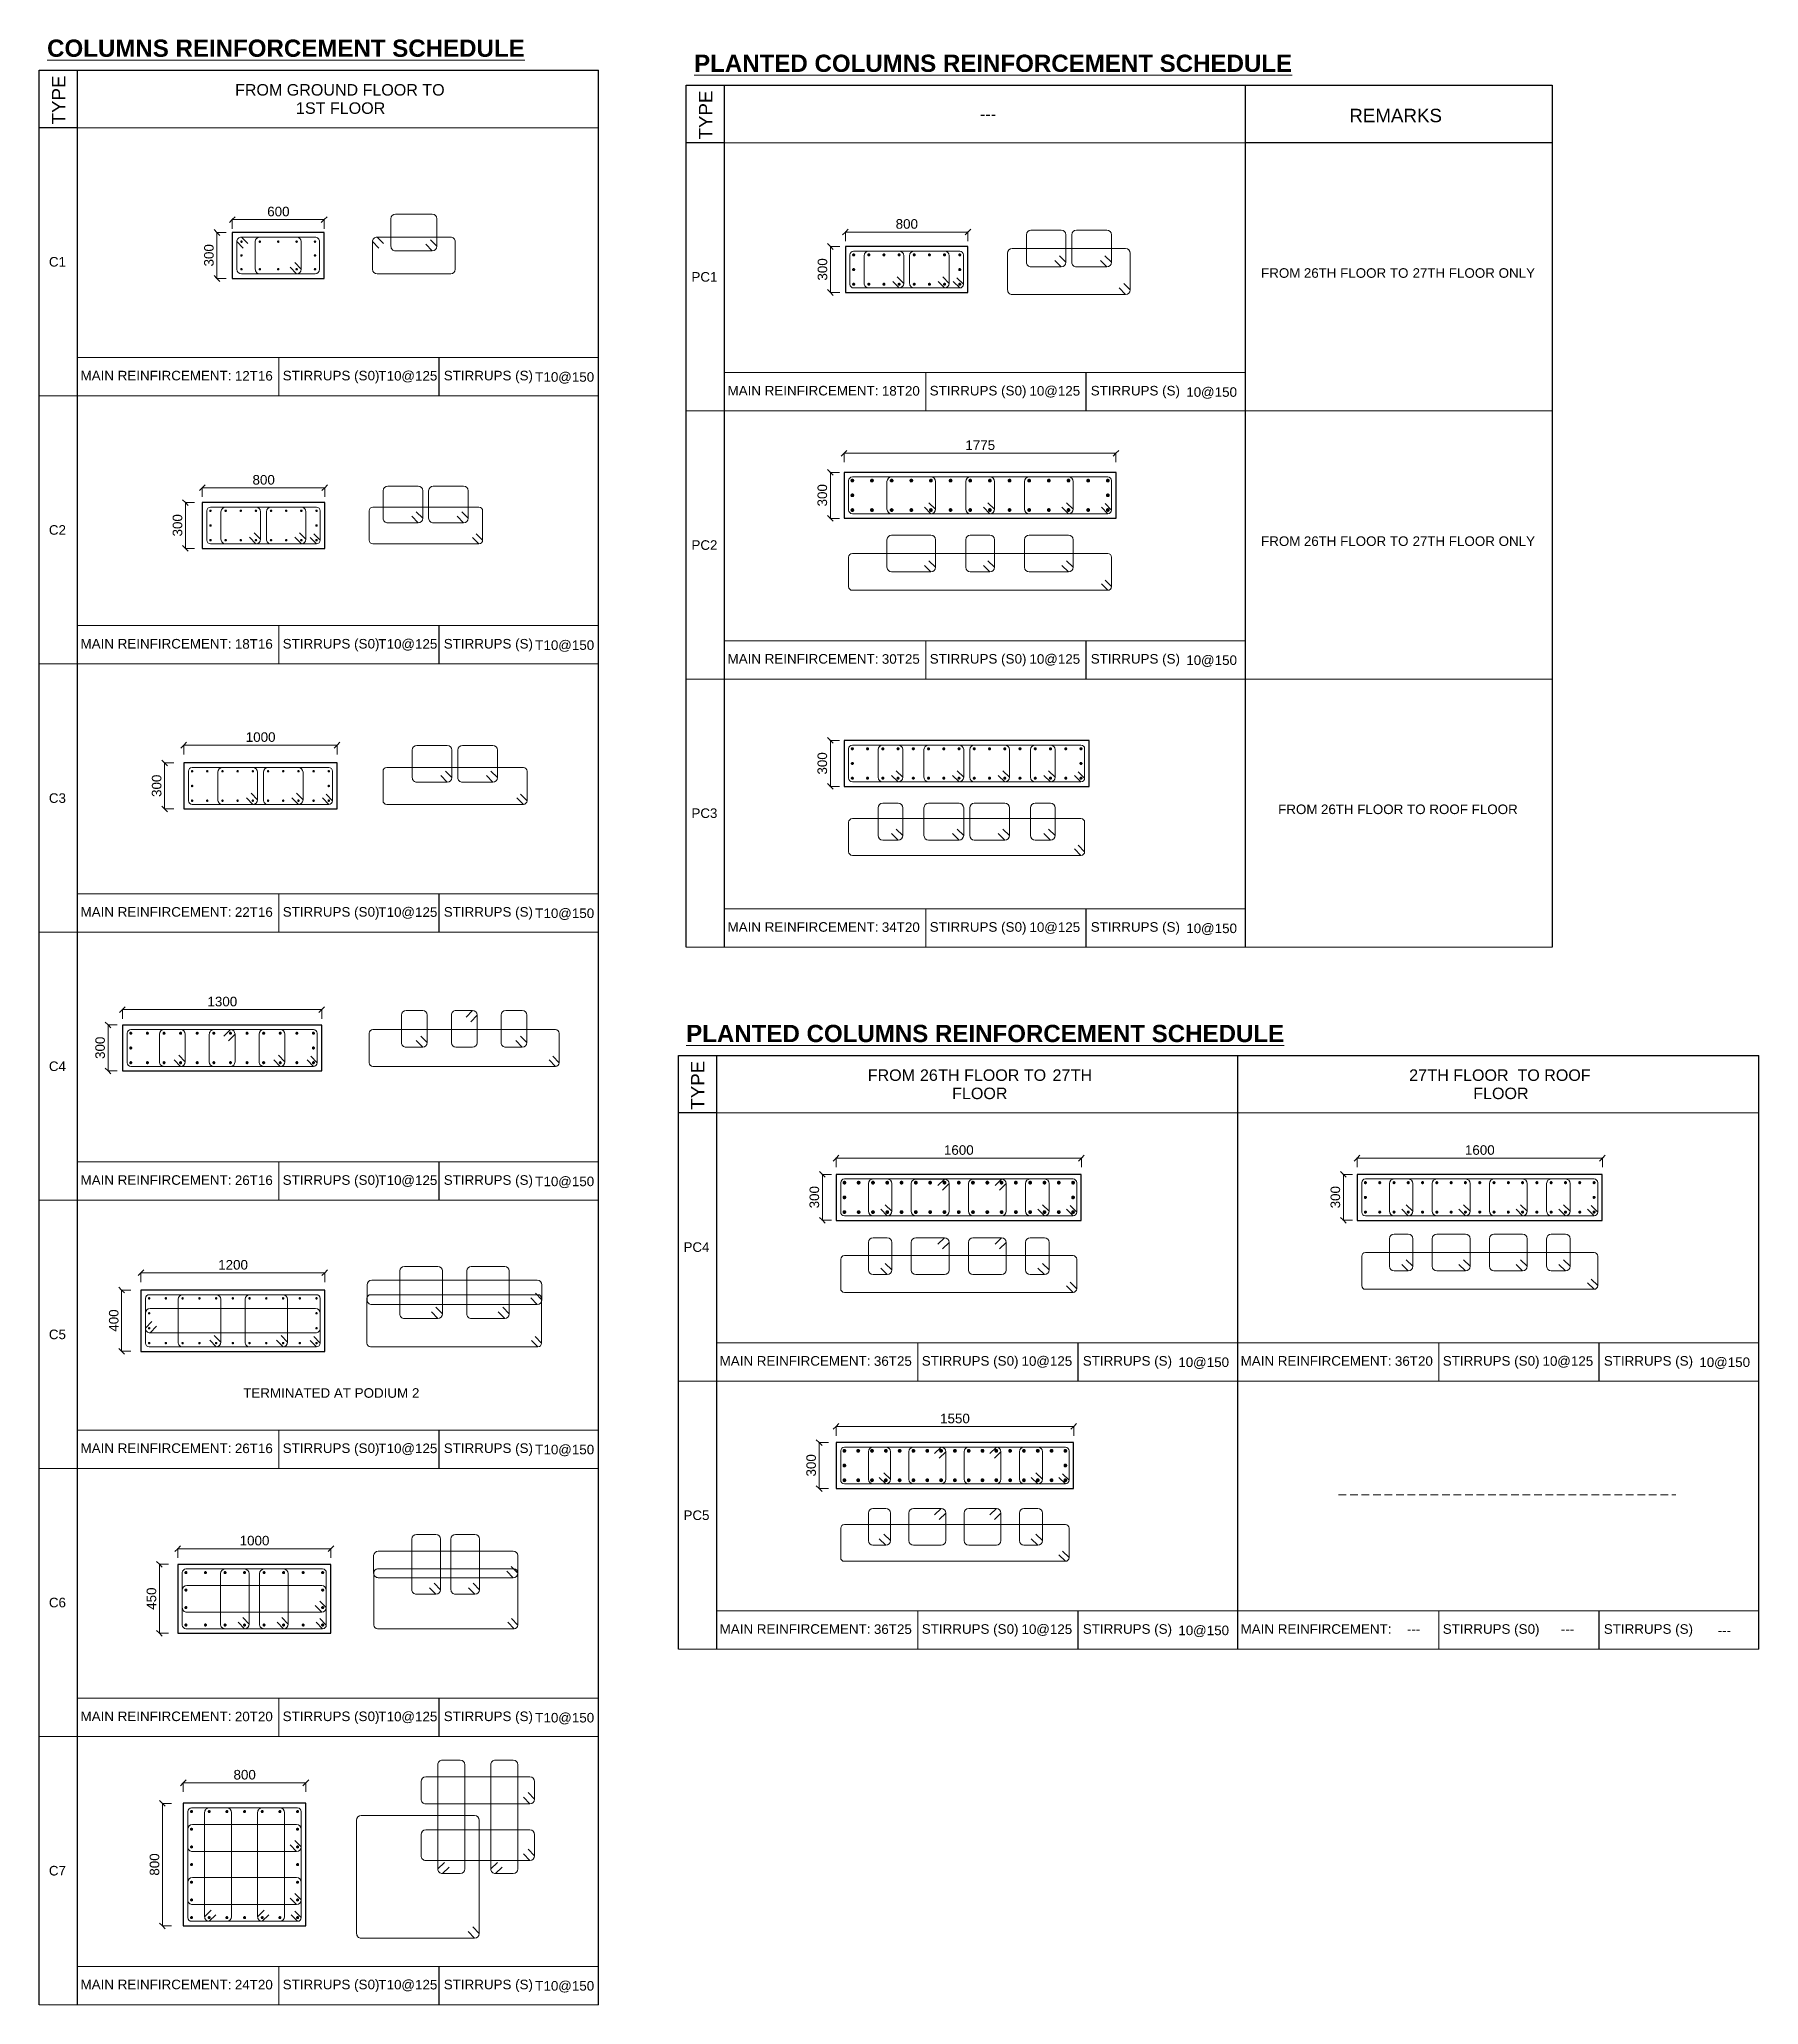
# Model space of a CAD drawing. Header units: millimetres. Extents: x 5701 to 16921, y -8384 to 4443.
import ezdxf

# ---------------------------------------------------------------- set-up
doc = ezdxf.new("R2010")
doc.units = ezdxf.units.MM
doc.linetypes.add('00-SX_HIDDEN', pattern=[75, 50, -25])
for name, color, linetype, lineweight in [('A-ANNO-DIMS', 211, 'Continuous', 5), ('A-ANNO-DIMS-25', 211, 'Continuous', 5), ('A-ANNO-NOTE', 131, 'Continuous', 5), ('A-DETL-GENF', 92, 'Continuous', 13), ('A-DETL-HDLN', 90, '00-SX_HIDDEN', 13), ('G-ANNO-TEXT', 231, 'Continuous', 5)]:
    doc.layers.add(name, color=color, linetype=linetype, lineweight=lineweight)
doc.styles.add('Arial', font='arial.ttf', dxfattribs={"height": 2.5})
doc.styles.add('Arial_1', font='arial.ttf', dxfattribs={"height": 62.5})
doc.styles.add('Arial_2', font='arial.ttf', dxfattribs={"height": 3.5})
doc.styles.add('Arial_3', font='arial.ttf', dxfattribs={"height": 75})
doc.styles.add('Arial_B', font='arialbd.ttf', dxfattribs={"height": 112.5})
doc.dimstyles.new('Diagonal_-_2_5mm_Round_5mm_-2_5', dxfattribs={"dimscale": 304.8, "dimtxt": 0.209207, "dimasz": 0.123031, "dimexe": 0.008202, "dimexo": 0.0625, "dimgap": 0.008202, "dimtad": 1, "dimdec": 0, "dimlfac": 304.8, "dimrnd": 5, "dimdsep": 46, "dimtxsty": 'Arial_1', "dimblk1": 'OBLIQUE', "dimblk2": 'OBLIQUE', "dimsah": 1, "dimcen": 0.09, "dimazin": 0, "dimtfac": 1, "dimtdec": 4, "dimtix": 1, "dimtmove": 0, "dimatfit": 3, "dimfxl": 0.000645835, "dimfxlon": 1, "dimtvp": 1, "dimtolj": 1, "dimtzin": 0, "dimarcsym": 2})

msp = doc.modelspace()

# ---------------------------------------------------------------- texts
at = {"layer": 'A-ANNO-NOTE', "lineweight": 18, "attachment_point": 1}
for s, insert, char_height, width, style in [('\\LCOLUMNS REINFORCEMENT SCHEDULE', (5751.5067, 4440.9546), 112.5, 3806.011406, 'Arial_B'), ('\\LPLANTED COLUMNS REINFORCEMENT SCHEDULE', (9973.7129, 4342.5322), 112.5, 4760.019531, 'Arial_B'), ('FROM GROUND FLOOR TO', (6978.0316, 4150.2051), 75, 1677.531094, 'Arial_3'), ('1', (7374.9066, 4031.1426), 75, 72.151875, 'Arial_3'), ('ST FLOOR', (7434.4378, 4031.1426), 75, 645.358437, 'Arial_3'), ('---', (11840.1128, 3992.2826), 75, 126.265781, 'Arial_3'), ('C', (5763.1784, 3021.7444), 62.5, 76.160312, 'Arial_1'), ('1', (5826.0169, 3021.7444), 62.5, 58.122344, 'Arial_1'), ('PC', (9956.5095, 2923.3219), 62.5, 146.307969, 'Arial_1'), ('1', (10077.2257, 2923.3219), 62.5, 58.122344, 'Arial_1'), ('FROM ', (13673.4587, 2948.6311), 62.5, 338.712969, 'Arial_1'), ('26', (13952.9248, 2948.6311), 62.5, 116.244687, 'Arial_1'), ('TH FLOOR TO ', (14048.8363, 2948.6311), 62.5, 743.565156, 'Arial_1'), ('27', (14662.3389, 2948.6311), 62.5, 116.244687, 'Arial_1'), ('TH FLOOR ONLY', (14758.2503, 2948.6311), 62.5, 851.792969, 'Arial_1'), ('12', (6976.7999, 2278.0552), 62.5, 116.244687, 'Arial_1'), ('T', (7072.7114, 2278.0552), 62.5, 66.139219, 'Arial_1'), ('16', (7127.2817, 2278.0552), 62.5, 116.244687, 'Arial_1'), ('T', (7912.8624, 2278.0552), 62.5, 66.139219, 'Arial_1'), ('10', (7967.4327, 2278.0552), 62.5, 116.244687, 'Arial_1'), ('@', (8063.3442, 2278.0552), 62.5, 108.227812, 'Arial_1'), ('125', (8152.6411, 2278.0552), 62.5, 174.367031, 'Arial_1'), ('T', (8936.2999, 2270.2427), 62.5, 66.139219, 'Arial_1'), ('10', (8990.8702, 2270.2427), 62.5, 116.244687, 'Arial_1'), ('@', (9086.7817, 2270.2427), 62.5, 108.227812, 'Arial_1'), ('150', (9176.0786, 2270.2427), 62.5, 174.367031, 'Arial_1'), ('18', (11199.0061, 2179.6328), 62.5, 116.244687, 'Arial_1'), ('20', (11349.4879, 2179.6328), 62.5, 116.244687, 'Arial_1'), ('10', (12162.3186, 2179.6328), 62.5, 116.244687, 'Arial_1'), ('@', (12258.23, 2179.6328), 62.5, 108.227812, 'Arial_1'), ('125', (12347.5269, 2179.6328), 62.5, 174.367031, 'Arial_1'), ('T', (11294.9175, 2179.6328), 62.5, 66.139219, 'Arial_1'), ('10', (13185.7561, 2171.8203), 62.5, 116.244687, 'Arial_1'), ('@', (13281.6675, 2171.8203), 62.5, 108.227812, 'Arial_1'), ('150', (13370.9644, 2171.8203), 62.5, 174.367031, 'Arial_1'), ('C', (5763.1784, 1271.7444), 62.5, 76.160312, 'Arial_1'), ('2', (5826.0169, 1271.7444), 62.5, 58.122344, 'Arial_1'), ('PC', (9956.5095, 1173.3219), 62.5, 146.307969, 'Arial_1'), ('2', (10077.2257, 1173.3219), 62.5, 58.122344, 'Arial_1'), ('FROM ', (13673.4587, 1198.6311), 62.5, 338.712969, 'Arial_1'), ('26', (13952.9248, 1198.6311), 62.5, 116.244687, 'Arial_1'), ('TH FLOOR TO ', (14048.8363, 1198.6311), 62.5, 743.565156, 'Arial_1'), ('27', (14662.3389, 1198.6311), 62.5, 116.244687, 'Arial_1'), ('TH FLOOR ONLY', (14758.2503, 1198.6311), 62.5, 851.792969, 'Arial_1'), ('18', (6976.7999, 528.0552), 62.5, 116.244687, 'Arial_1'), ('T', (7072.7114, 528.0552), 62.5, 66.139219, 'Arial_1'), ('16', (7127.2817, 528.0552), 62.5, 116.244687, 'Arial_1'), ('T', (7912.8624, 528.0552), 62.5, 66.139219, 'Arial_1'), ('10', (7967.4327, 528.0552), 62.5, 116.244687, 'Arial_1'), ('@', (8063.3442, 528.0552), 62.5, 108.227812, 'Arial_1'), ('125', (8152.6411, 528.0552), 62.5, 174.367031, 'Arial_1'), ('T', (8936.2999, 520.2427), 62.5, 66.139219, 'Arial_1'), ('10', (8990.8702, 520.2427), 62.5, 116.244687, 'Arial_1'), ('@', (9086.7817, 520.2427), 62.5, 108.227812, 'Arial_1'), ('150', (9176.0786, 520.2427), 62.5, 174.367031, 'Arial_1'), ('30', (11199.0061, 429.6328), 62.5, 116.244687, 'Arial_1'), ('T', (11294.9175, 429.6328), 62.5, 66.139219, 'Arial_1'), ('25', (11349.4879, 429.6328), 62.5, 116.244687, 'Arial_1'), ('10', (12162.3186, 429.6328), 62.5, 116.244687, 'Arial_1'), ('@', (12258.23, 429.6328), 62.5, 108.227812, 'Arial_1'), ('125', (12347.5269, 429.6328), 62.5, 174.367031, 'Arial_1'), ('10', (13185.7561, 421.8203), 62.5, 116.244687, 'Arial_1'), ('@', (13281.6675, 421.8203), 62.5, 108.227812, 'Arial_1'), ('150', (13370.9644, 421.8203), 62.5, 174.367031, 'Arial_1'), ('C', (5763.1784, -478.2556), 62.5, 76.160312, 'Arial_1'), ('3', (5826.0169, -478.2556), 62.5, 58.122344, 'Arial_1'), ('PC', (9956.5095, -576.6781), 62.5, 146.307969, 'Arial_1'), ('3', (10077.2257, -576.6781), 62.5, 58.122344, 'Arial_1'), ('FROM ', (13785.0837, -551.3689), 62.5, 338.712969, 'Arial_1'), ('26', (14064.5498, -551.3689), 62.5, 116.244687, 'Arial_1'), ('TH FLOOR TO ROOF FLOOR', (14160.4613, -551.3689), 62.5, 1441.033281, 'Arial_1'), ('22', (6976.7999, -1221.9448), 62.5, 116.244687, 'Arial_1'), ('T', (7072.7114, -1221.9448), 62.5, 66.139219, 'Arial_1'), ('16', (7127.2817, -1221.9448), 62.5, 116.244687, 'Arial_1'), ('T', (7912.8624, -1221.9448), 62.5, 66.139219, 'Arial_1'), ('10', (7967.4327, -1221.9448), 62.5, 116.244687, 'Arial_1'), ('@', (8063.3442, -1221.9448), 62.5, 108.227812, 'Arial_1'), ('125', (8152.6411, -1221.9448), 62.5, 174.367031, 'Arial_1'), ('T', (8936.2999, -1229.7573), 62.5, 66.139219, 'Arial_1'), ('10', (8990.8702, -1229.7573), 62.5, 116.244687, 'Arial_1'), ('@', (9086.7817, -1229.7573), 62.5, 108.227812, 'Arial_1'), ('150', (9176.0786, -1229.7573), 62.5, 174.367031, 'Arial_1'), ('34', (11199.0061, -1320.3672), 62.5, 116.244687, 'Arial_1'), ('T', (11294.9175, -1320.3672), 62.5, 66.139219, 'Arial_1'), ('20', (11349.4879, -1320.3672), 62.5, 116.244687, 'Arial_1'), ('10', (12162.3186, -1320.3672), 62.5, 116.244687, 'Arial_1'), ('@', (12258.23, -1320.3672), 62.5, 108.227812, 'Arial_1'), ('125', (12347.5269, -1320.3672), 62.5, 174.367031, 'Arial_1'), ('10', (13185.7561, -1328.1797), 62.5, 116.244687, 'Arial_1'), ('@', (13281.6675, -1328.1797), 62.5, 108.227812, 'Arial_1'), ('150', (13370.9644, -1328.1797), 62.5, 174.367031, 'Arial_1'), ('\\LPLANTED COLUMNS REINFORCEMENT SCHEDULE', (9921.8839, -1989.2968), 112.5, 4760.019531, 'Arial_B'), ('C', (5763.1784, -2228.2556), 62.5, 76.160312, 'Arial_1'), ('4', (5826.0169, -2228.2556), 62.5, 58.122344, 'Arial_1'), ('FROM ', (11107.0338, -2280.0464), 75, 412.869062, 'Arial_3'), ('26', (11447.6848, -2280.0464), 75, 144.30375, 'Arial_3'), ('TH FLOOR TO ', (11566.7473, -2280.0464), 75, 903.902656, 'Arial_3'), ('27', (12312.5416, -2280.0464), 75, 144.30375, 'Arial_3'), ('TH', (12431.6041, -2280.0464), 75, 172.362812, 'Arial_3'), ('27', (14640.1588, -2280.0464), 75, 144.30375, 'Arial_3'), ('TH FLOOR  TO ROOF', (14759.2213, -2280.0464), 75, 1310.759063, 'Arial_3'), ('FLOOR', (11657.6978, -2399.1089), 75, 442.932344, 'Arial_3'), ('FLOOR', (15058.5312, -2399.1089), 75, 442.932344, 'Arial_3'), ('26', (6976.7999, -2971.9448), 62.5, 116.244687, 'Arial_1'), ('T', (7072.7114, -2971.9448), 62.5, 66.139219, 'Arial_1'), ('16', (7127.2817, -2971.9448), 62.5, 116.244687, 'Arial_1'), ('T', (7912.8624, -2971.9448), 62.5, 66.139219, 'Arial_1'), ('10', (7967.4327, -2971.9448), 62.5, 116.244687, 'Arial_1'), ('@', (8063.3442, -2971.9448), 62.5, 108.227812, 'Arial_1'), ('125', (8152.6411, -2971.9448), 62.5, 174.367031, 'Arial_1'), ('T', (8936.2999, -2979.7573), 62.5, 66.139219, 'Arial_1'), ('10', (8990.8702, -2979.7573), 62.5, 116.244687, 'Arial_1'), ('@', (9086.7817, -2979.7573), 62.5, 108.227812, 'Arial_1'), ('150', (9176.0786, -2979.7573), 62.5, 174.367031, 'Arial_1'), ('PC', (9904.6805, -3408.5071), 62.5, 146.307969, 'Arial_1'), ('4', (10025.3967, -3408.5071), 62.5, 58.122344, 'Arial_1'), ('C', (5763.1784, -3978.2556), 62.5, 76.160312, 'Arial_1'), ('5', (5826.0169, -3978.2556), 62.5, 58.122344, 'Arial_1'), ('36', (11147.1771, -4152.1962), 62.5, 116.244687, 'Arial_1'), ('T', (11243.0886, -4152.1962), 62.5, 66.139219, 'Arial_1'), ('25', (11297.6589, -4152.1962), 62.5, 116.244687, 'Arial_1'), ('10', (12110.4896, -4152.1962), 62.5, 116.244687, 'Arial_1'), ('@', (12206.4011, -4152.1962), 62.5, 108.227812, 'Arial_1'), ('125', (12295.6979, -4152.1962), 62.5, 174.367031, 'Arial_1'), ('10', (13133.9271, -4160.0087), 62.5, 116.244687, 'Arial_1'), ('@', (13229.8386, -4160.0087), 62.5, 108.227812, 'Arial_1'), ('150', (13319.1354, -4160.0087), 62.5, 174.367031, 'Arial_1'), ('36', (14547.1771, -4152.1962), 62.5, 116.244687, 'Arial_1'), ('T', (14643.0886, -4152.1962), 62.5, 66.139219, 'Arial_1'), ('20', (14697.6589, -4152.1962), 62.5, 116.244687, 'Arial_1'), ('10', (15510.4896, -4152.1962), 62.5, 116.244687, 'Arial_1'), ('@', (15606.4011, -4152.1962), 62.5, 108.227812, 'Arial_1'), ('125', (15695.6979, -4152.1962), 62.5, 174.367031, 'Arial_1'), ('10', (16533.9271, -4160.0087), 62.5, 116.244687, 'Arial_1'), ('@', (16629.8386, -4160.0087), 62.5, 108.227812, 'Arial_1'), ('150', (16719.1354, -4160.0087), 62.5, 174.367031, 'Arial_1'), ('26', (6976.7999, -4721.9448), 62.5, 116.244687, 'Arial_1'), ('T', (7072.7114, -4721.9448), 62.5, 66.139219, 'Arial_1'), ('16', (7127.2817, -4721.9448), 62.5, 116.244687, 'Arial_1'), ('T', (7912.8624, -4721.9448), 62.5, 66.139219, 'Arial_1'), ('10', (7967.4327, -4721.9448), 62.5, 116.244687, 'Arial_1'), ('@', (8063.3442, -4721.9448), 62.5, 108.227812, 'Arial_1'), ('125', (8152.6411, -4721.9448), 62.5, 174.367031, 'Arial_1'), ('T', (8936.2999, -4729.7573), 62.5, 66.139219, 'Arial_1'), ('10', (8990.8702, -4729.7573), 62.5, 116.244687, 'Arial_1'), ('@', (9086.7817, -4729.7573), 62.5, 108.227812, 'Arial_1'), ('150', (9176.0786, -4729.7573), 62.5, 174.367031, 'Arial_1'), ('PC', (9904.6805, -5158.5071), 62.5, 146.307969, 'Arial_1'), ('5', (10025.3967, -5158.5071), 62.5, 58.122344, 'Arial_1'), ('C', (5763.1784, -5728.2556), 62.5, 76.160312, 'Arial_1'), ('6', (5826.0169, -5728.2556), 62.5, 58.122344, 'Arial_1'), ('@', (12206.4011, -5902.1962), 62.5, 108.227812, 'Arial_1'), ('36', (11147.1771, -5902.1962), 62.5, 116.244687, 'Arial_1'), ('T', (11243.0886, -5902.1962), 62.5, 66.139219, 'Arial_1'), ('25', (11297.6589, -5902.1962), 62.5, 116.244687, 'Arial_1'), ('10', (12110.4896, -5902.1962), 62.5, 116.244687, 'Arial_1'), ('125', (12295.6979, -5902.1962), 62.5, 174.367031, 'Arial_1'), ('10', (13133.9271, -5910.0087), 62.5, 116.244687, 'Arial_1'), ('@', (13229.8386, -5910.0087), 62.5, 108.227812, 'Arial_1'), ('150', (13319.1354, -5910.0087), 62.5, 174.367031, 'Arial_1'), ('---', (14625.5589, -5902.2266), 62.5, 108.227812, 'Arial_1'), ('---', (15630.2464, -5902.2266), 62.5, 108.227812, 'Arial_1'), ('---', (16653.6839, -5910.0391), 62.5, 108.227812, 'Arial_1'), ('20', (6976.7999, -6471.9448), 62.5, 116.244687, 'Arial_1'), ('T', (7072.7114, -6471.9448), 62.5, 66.139219, 'Arial_1'), ('20', (7127.2817, -6471.9448), 62.5, 116.244687, 'Arial_1'), ('T', (7912.8624, -6471.9448), 62.5, 66.139219, 'Arial_1'), ('10', (7967.4327, -6471.9448), 62.5, 116.244687, 'Arial_1'), ('@', (8063.3442, -6471.9448), 62.5, 108.227812, 'Arial_1'), ('125', (8152.6411, -6471.9448), 62.5, 174.367031, 'Arial_1'), ('T', (8936.2999, -6479.7573), 62.5, 66.139219, 'Arial_1'), ('10', (8990.8702, -6479.7573), 62.5, 116.244687, 'Arial_1'), ('@', (9086.7817, -6479.7573), 62.5, 108.227812, 'Arial_1'), ('150', (9176.0786, -6479.7573), 62.5, 174.367031, 'Arial_1'), ('C', (5763.1784, -7478.2556), 62.5, 76.160312, 'Arial_1'), ('7', (5826.0169, -7478.2556), 62.5, 58.122344, 'Arial_1'), ('24', (6976.7999, -8221.9448), 62.5, 116.244687, 'Arial_1'), ('T', (7072.7114, -8221.9448), 62.5, 66.139219, 'Arial_1'), ('20', (7127.2817, -8221.9448), 62.5, 116.244687, 'Arial_1'), ('T', (7912.8624, -8221.9448), 62.5, 66.139219, 'Arial_1'), ('10', (7967.4327, -8221.9448), 62.5, 116.244687, 'Arial_1'), ('@', (8063.3442, -8221.9448), 62.5, 108.227812, 'Arial_1'), ('125', (8152.6411, -8221.9448), 62.5, 174.367031, 'Arial_1'), ('T', (8936.2999, -8229.7573), 62.5, 66.139219, 'Arial_1'), ('10', (8990.8702, -8229.7573), 62.5, 116.244687, 'Arial_1'), ('@', (9086.7817, -8229.7573), 62.5, 108.227812, 'Arial_1'), ('150', (9176.0786, -8229.7573), 62.5, 174.367031, 'Arial_1')]:
    msp.add_mtext(s, dxfattribs=dict(at, insert=insert, char_height=char_height, width=width, style=style))
at = {"layer": 'G-ANNO-TEXT', "color": 7, "lineweight": 13, "char_height": 62.5, "attachment_point": 1, "style": 'Arial_1'}
for s, insert, width in [('TERMINATED AT PODIUM ', (7031.2508, -4360.6681), 1334.809688), ('2', (8132.579, -4360.6681), 58.122344)]:
    msp.add_mtext(s, dxfattribs=dict(at, insert=insert, width=width))

# ---------------------------------------------------------------- blocks, each defined once
blk = doc.blocks.new('Column Stirrups - Column Stirrups-7393172-column schudual _1_2_')
at = {"layer": 'A-DETL-GENF', "lineweight": 20}
for p, q in [((211, 440), (211, 200)), ((421, 470), (241, 470)), ((378, 428), (421, 470)), ((408, 398), (451, 440)), ((451, 200), (451, 440)), ((241, 170), (421, 170))]:
    blk.add_line(p, q, dxfattribs=at)
for centre, start, end in [((241, 440), 90, 180), ((421, 440), 360, 90), ((241, 200), 180, 270), ((421, 200), 270, 0)]:
    blk.add_arc(centre, 30, start, end, dxfattribs=at)
blk = doc.blocks.new('Column RFT - SHAPE CODE -300X800-18T16-7275566-column schudual _1_2_')
at = {"layer": 'A-DETL-GENF'}
for points in [[(62, 746), (62, 748), (61, 750), (60, 752), (58, 753), (56, 754), (54, 754), (52, 754), (50, 753), (48, 752), (47, 750), (46, 748), (46, 746), (46, 744), (47, 742), (48, 740), (50, 739), (52, 738), (54, 738), (56, 738), (58, 739), (60, 740), (61, 742), (62, 744)], [(62, 647), (62, 649), (61, 651), (60, 653), (58, 654), (56, 655), (54, 655), (52, 655), (50, 654), (48, 653), (47, 651), (46, 649), (46, 647), (46, 645), (47, 643), (48, 641), (50, 640), (52, 639), (54, 639), (56, 639), (58, 640), (60, 641), (61, 643), (62, 645)], [(158, 746), (158, 748), (157, 750), (156, 752), (154, 753), (152, 754), (150, 754), (148, 754), (146, 753), (144, 752), (143, 750), (142, 748), (142, 746), (142, 744), (143, 742), (144, 740), (146, 739), (148, 738), (150, 738), (152, 738), (154, 739), (156, 740), (157, 742), (158, 744)], [(254, 746), (254, 748), (253, 750), (252, 752), (250, 753), (248, 754), (246, 754), (244, 754), (242, 753), (240, 752), (239, 750), (238, 748), (238, 746), (238, 744), (239, 742), (240, 740), (242, 739), (244, 738), (246, 738), (248, 738), (250, 739), (252, 740), (253, 742), (254, 744)], [(254, 647), (254, 649), (253, 651), (252, 653), (250, 654), (248, 655), (246, 655), (244, 655), (242, 654), (240, 653), (239, 651), (238, 649), (238, 647), (238, 645), (239, 643), (240, 641), (242, 640), (244, 639), (246, 639), (248, 639), (250, 640), (252, 641), (253, 643), (254, 645)], [(62, 548), (62, 550), (61, 552), (60, 554), (58, 555), (56, 556), (54, 556), (52, 556), (50, 555), (48, 554), (47, 552), (46, 550), (46, 548), (46, 546), (47, 544), (48, 543), (50, 541), (52, 541), (54, 540), (56, 541), (58, 541), (60, 543), (61, 544), (62, 546)], [(254, 548), (254, 550), (253, 552), (252, 554), (250, 555), (248, 556), (246, 556), (244, 556), (242, 555), (240, 554), (239, 552), (238, 550), (238, 548), (238, 546), (239, 544), (240, 543), (242, 541), (244, 541), (246, 540), (248, 541), (250, 541), (252, 543), (253, 544), (254, 546)], [(62, 449), (62, 451), (61, 453), (60, 455), (58, 456), (56, 457), (54, 457), (52, 457), (49, 456), (48, 455), (47, 453), (46, 451), (46, 449), (46, 447), (47, 445), (48, 444), (50, 443), (52, 442), (54, 441), (56, 442), (58, 443), (60, 444), (61, 445), (62, 447)], [(254, 449), (254, 451), (253, 453), (252, 455), (250, 456), (248, 457), (246, 457), (244, 457), (241, 456), (240, 455), (239, 453), (238, 451), (238, 449), (238, 447), (239, 445), (240, 444), (242, 443), (244, 442), (246, 441), (248, 442), (250, 443), (252, 444), (253, 445), (254, 447)], [(62, 351), (62, 353), (61, 355), (60, 356), (58, 357), (56, 358), (54, 359), (52, 358), (50, 357), (48, 356), (47, 355), (46, 353), (46, 351), (46, 349), (47, 347), (48, 345), (50, 344), (52, 343), (54, 343), (56, 343), (58, 344), (60, 345), (61, 347), (62, 349)], [(62, 252), (62, 254), (61, 256), (60, 257), (58, 259), (56, 259), (54, 260), (52, 259), (50, 259), (48, 257), (47, 256), (46, 254), (46, 252), (46, 250), (47, 248), (48, 246), (50, 245), (52, 244), (54, 244), (56, 244), (58, 245), (60, 246), (61, 248), (62, 250)], [(254, 351), (254, 353), (253, 355), (252, 356), (250, 357), (248, 358), (246, 359), (244, 358), (242, 357), (240, 356), (239, 355), (238, 353), (238, 351), (238, 349), (239, 347), (240, 345), (242, 344), (244, 343), (246, 343), (248, 343), (250, 344), (252, 345), (253, 347), (254, 349)], [(254, 252), (254, 254), (253, 256), (252, 257), (250, 259), (248, 259), (246, 260), (244, 259), (242, 259), (240, 257), (239, 256), (238, 254), (238, 252), (238, 250), (239, 248), (240, 246), (242, 245), (244, 244), (246, 244), (248, 244), (250, 245), (252, 246), (253, 248), (254, 250)], [(62, 153), (62, 155), (61, 157), (60, 159), (58, 160), (56, 161), (54, 161), (52, 161), (50, 160), (48, 159), (47, 157), (46, 155), (46, 153), (46, 151), (47, 149), (48, 147), (50, 146), (52, 145), (54, 145), (56, 145), (58, 146), (60, 147), (61, 149), (62, 151)], [(254, 153), (254, 155), (253, 157), (252, 159), (250, 160), (248, 161), (246, 161), (244, 161), (242, 160), (240, 159), (239, 157), (238, 155), (238, 153), (238, 151), (239, 149), (240, 147), (242, 146), (244, 145), (246, 145), (248, 145), (250, 146), (252, 147), (253, 149), (254, 151)], [(62, 54), (62, 56), (61, 58), (60, 60), (58, 61), (56, 62), (54, 62), (52, 62), (50, 61), (48, 60), (47, 58), (46, 56), (46, 54), (46, 52), (47, 50), (48, 48), (50, 47), (52, 46), (54, 46), (56, 46), (58, 47), (60, 48), (61, 50), (62, 52)], [(158, 54), (158, 56), (157, 58), (156, 60), (154, 61), (152, 62), (150, 62), (148, 62), (146, 61), (144, 60), (143, 58), (142, 56), (142, 54), (142, 52), (143, 50), (144, 48), (146, 47), (148, 46), (150, 46), (152, 46), (154, 47), (156, 48), (157, 50), (158, 52)], [(254, 54), (254, 56), (253, 58), (252, 60), (250, 61), (248, 62), (246, 62), (244, 62), (242, 61), (240, 60), (239, 58), (238, 56), (238, 54), (238, 52), (239, 50), (240, 48), (242, 47), (244, 46), (246, 46), (248, 46), (250, 47), (252, 48), (253, 50), (254, 52)]]:
    blk.add_hatch(color=256, dxfattribs=at).paths.add_polyline_path(points)
at = {"layer": 'A-DETL-GENF', "lineweight": 25}
for p, q in [((0, 800), (0, 0)), ((300, 800), (0, 800)), ((300, 0), (300, 800)), ((0, 0), (300, 0))]:
    blk.add_line(p, q, dxfattribs=at)
at = {"layer": 'A-DETL-GENF', "lineweight": 20}
for p, q in [((246, 770), (54, 770)), ((204, 728), (246, 770)), ((30, 746), (30, 54)), ((228, 704), (270, 746)), ((270, 54), (270, 746)), ((54, 30), (246, 30))]:
    blk.add_line(p, q, dxfattribs=at)
for centre, start, end in [((54, 746), 90, 180), ((246, 746), 0, 90), ((54, 54), 180, 270), ((246, 54), 270, 0)]:
    blk.add_arc(centre, 24, start, end, dxfattribs=at)
blk = doc.blocks.new('Column Stirrups - Column Stirrups-7393174-column schudual _1_2_')
at = {"layer": 'A-DETL-GENF', "lineweight": 20}
for p, q in [((211, 440), (211, 242)), ((421, 470), (241, 470)), ((378, 428), (421, 470)), ((408, 398), (451, 440)), ((451, 242), (451, 440)), ((241, 212), (421, 212))]:
    blk.add_line(p, q, dxfattribs=at)
for centre, start, end in [((241, 440), 90, 180), ((421, 440), 360, 90), ((241, 242), 180, 270), ((421, 242), 270, 0)]:
    blk.add_arc(centre, 30, start, end, dxfattribs=at)
blk = doc.blocks.new('Column RFT - SHAPE CODE -300X1000-22T16-7277132-column schudual _1_2_')
at = {"layer": 'A-DETL-GENF'}
for points in [[(62, 946), (62, 948), (61, 950), (60, 952), (58, 953), (56, 954), (54, 954), (52, 954), (50, 953), (48, 952), (47, 950), (46, 948), (46, 946), (46, 944), (47, 942), (48, 940), (50, 939), (52, 938), (54, 938), (56, 938), (58, 939), (60, 940), (61, 942), (62, 944)], [(158, 946), (158, 948), (157, 950), (156, 952), (154, 953), (152, 954), (150, 954), (148, 954), (146, 953), (144, 952), (143, 950), (142, 948), (142, 946), (142, 944), (143, 942), (144, 940), (146, 939), (148, 938), (150, 938), (152, 938), (154, 939), (156, 940), (157, 942), (158, 944)], [(254, 946), (254, 948), (253, 950), (252, 952), (250, 953), (248, 954), (246, 954), (244, 954), (242, 953), (240, 952), (239, 950), (238, 948), (238, 946), (238, 944), (239, 942), (240, 940), (242, 939), (244, 938), (246, 938), (248, 938), (250, 939), (252, 940), (253, 942), (254, 944)], [(62, 847), (62, 849), (61, 851), (60, 853), (58, 854), (56, 855), (54, 855), (51, 854), (50, 854), (48, 853), (47, 851), (46, 849), (46, 847), (46, 845), (47, 843), (48, 841), (50, 840), (52, 839), (54, 839), (56, 839), (58, 840), (60, 841), (61, 843), (62, 845)], [(254, 847), (254, 849), (253, 851), (252, 853), (250, 854), (248, 855), (246, 855), (243, 854), (242, 854), (240, 853), (239, 851), (238, 849), (238, 847), (238, 845), (239, 843), (240, 841), (242, 840), (244, 839), (246, 839), (248, 839), (250, 840), (252, 841), (253, 843), (254, 845)], [(62, 748), (62, 750), (61, 752), (60, 753), (58, 755), (56, 756), (54, 756), (52, 756), (50, 755), (48, 753), (47, 752), (46, 750), (46, 748), (46, 746), (47, 744), (48, 742), (50, 741), (52, 740), (54, 740), (56, 740), (58, 741), (60, 742), (61, 744), (62, 746)], [(62, 649), (62, 651), (61, 653), (60, 654), (58, 656), (56, 656), (54, 657), (52, 656), (50, 656), (48, 654), (47, 653), (46, 651), (46, 649), (46, 647), (47, 645), (48, 643), (50, 642), (52, 641), (54, 641), (56, 641), (58, 642), (60, 643), (61, 645), (62, 647)], [(254, 748), (254, 750), (253, 752), (252, 753), (250, 755), (248, 756), (246, 756), (244, 756), (242, 755), (240, 753), (239, 752), (238, 750), (238, 748), (238, 746), (239, 744), (240, 742), (242, 741), (244, 740), (246, 740), (248, 740), (250, 741), (252, 742), (253, 744), (254, 746)], [(254, 649), (254, 651), (253, 653), (252, 654), (250, 656), (248, 656), (246, 657), (244, 656), (242, 656), (240, 654), (239, 653), (238, 651), (238, 649), (238, 647), (239, 645), (240, 643), (242, 642), (244, 641), (246, 641), (248, 641), (250, 642), (252, 643), (253, 645), (254, 647)], [(62, 550), (62, 552), (61, 554), (60, 555), (58, 556), (56, 557), (54, 558), (52, 557), (50, 556), (48, 555), (47, 554), (46, 552), (46, 550), (46, 547), (47, 546), (48, 544), (50, 543), (52, 542), (54, 542), (56, 542), (58, 543), (60, 544), (61, 546), (62, 547)], [(254, 550), (254, 552), (253, 554), (252, 555), (250, 556), (248, 557), (246, 558), (244, 557), (242, 556), (240, 555), (239, 554), (238, 552), (238, 550), (238, 547), (239, 546), (240, 544), (242, 543), (244, 542), (246, 542), (248, 542), (250, 543), (252, 544), (253, 546), (254, 547)], [(62, 450), (62, 453), (61, 454), (60, 456), (58, 457), (56, 458), (54, 458), (52, 458), (50, 457), (48, 456), (47, 454), (46, 453), (46, 450), (46, 448), (47, 446), (48, 445), (50, 444), (52, 443), (54, 442), (56, 443), (58, 444), (60, 445), (61, 446), (62, 448)], [(254, 450), (254, 453), (253, 454), (252, 456), (250, 457), (248, 458), (246, 458), (244, 458), (242, 457), (240, 456), (239, 454), (238, 453), (238, 450), (238, 448), (239, 446), (240, 445), (242, 444), (244, 443), (246, 442), (248, 443), (250, 444), (252, 445), (253, 446), (254, 448)], [(62, 351), (62, 353), (61, 355), (60, 357), (58, 358), (56, 359), (54, 359), (52, 359), (50, 358), (48, 357), (47, 355), (46, 353), (46, 351), (46, 349), (47, 347), (48, 346), (50, 344), (52, 344), (54, 343), (56, 344), (58, 344), (60, 346), (61, 347), (62, 349)], [(62, 252), (62, 254), (61, 256), (60, 258), (58, 259), (56, 260), (54, 260), (52, 260), (50, 259), (48, 258), (47, 256), (46, 254), (46, 252), (46, 250), (47, 248), (48, 247), (50, 245), (52, 244), (54, 244), (56, 244), (58, 245), (60, 247), (61, 248), (62, 250)], [(254, 351), (254, 353), (253, 355), (252, 357), (250, 358), (248, 359), (246, 359), (244, 359), (242, 358), (240, 357), (239, 355), (238, 353), (238, 351), (238, 349), (239, 347), (240, 346), (242, 344), (244, 344), (246, 343), (248, 344), (250, 344), (252, 346), (253, 347), (254, 349)], [(254, 252), (254, 254), (253, 256), (252, 258), (250, 259), (248, 260), (246, 260), (244, 260), (242, 259), (240, 258), (239, 256), (238, 254), (238, 252), (238, 250), (239, 248), (240, 247), (242, 245), (244, 244), (246, 244), (248, 244), (250, 245), (252, 247), (253, 248), (254, 250)], [(62, 153), (62, 155), (61, 157), (60, 159), (58, 160), (56, 161), (54, 161), (52, 161), (50, 160), (48, 159), (47, 157), (46, 155), (46, 153), (46, 151), (47, 149), (48, 147), (50, 146), (52, 145), (54, 145), (56, 145), (58, 146), (60, 147), (61, 149), (62, 151)], [(254, 153), (254, 155), (253, 157), (252, 159), (250, 160), (248, 161), (246, 161), (244, 161), (242, 160), (240, 158), (239, 157), (238, 155), (238, 153), (238, 151), (239, 149), (240, 147), (242, 146), (244, 145), (246, 145), (248, 145), (250, 146), (252, 147), (253, 149), (254, 151)], [(62, 54), (62, 56), (61, 58), (60, 60), (58, 61), (56, 62), (54, 62), (52, 62), (50, 61), (48, 60), (47, 58), (46, 56), (46, 54), (46, 52), (47, 50), (48, 48), (50, 47), (52, 46), (54, 46), (56, 46), (58, 47), (60, 48), (61, 50), (62, 52)], [(158, 54), (158, 56), (157, 58), (156, 60), (154, 61), (152, 62), (150, 62), (148, 62), (146, 61), (144, 60), (143, 58), (142, 56), (142, 54), (142, 52), (143, 50), (144, 48), (146, 47), (148, 46), (150, 46), (152, 46), (154, 47), (156, 48), (157, 50), (158, 52)], [(254, 54), (254, 56), (253, 58), (252, 60), (250, 61), (248, 62), (246, 62), (244, 62), (242, 61), (240, 60), (239, 58), (238, 56), (238, 54), (238, 52), (239, 50), (240, 48), (242, 47), (244, 46), (246, 46), (248, 46), (250, 47), (252, 48), (253, 50), (254, 52)]]:
    blk.add_hatch(color=256, dxfattribs=at).paths.add_polyline_path(points)
at = {"layer": 'A-DETL-GENF', "lineweight": 25}
for p, q in [((0, 1000), (0, 0)), ((300, 1000), (0, 1000)), ((300, 0), (300, 1000)), ((0, 0), (300, 0))]:
    blk.add_line(p, q, dxfattribs=at)
at = {"layer": 'A-DETL-GENF', "lineweight": 20}
for p, q in [((30, 946), (30, 54)), ((246, 970), (54, 970)), ((204, 928), (246, 970)), ((228, 904), (270, 946)), ((270, 54), (270, 946)), ((54, 30), (246, 30))]:
    blk.add_line(p, q, dxfattribs=at)
for centre, start, end in [((54, 946), 90, 180), ((246, 946), 0, 90), ((54, 54), 180, 270), ((246, 54), 270, 0)]:
    blk.add_arc(centre, 24, start, end, dxfattribs=at)
blk = doc.blocks.new('Column Stirrups - Column Stirrups-7393180-column schudual _1_2_')
at = {"layer": 'A-DETL-GENF', "lineweight": 20}
for p, q in [((210, 440), (210, 242)), ((421, 470), (240, 470)), ((378, 428), (421, 470)), ((408, 398), (451, 440)), ((451, 242), (451, 440)), ((240, 212), (421, 212))]:
    blk.add_line(p, q, dxfattribs=at)
for centre, start, end in [((240, 440), 90, 180), ((421, 440), 360, 90), ((240, 242), 180, 270), ((421, 242), 270, 0)]:
    blk.add_arc(centre, 30, start, end, dxfattribs=at)
blk = doc.blocks.new('Column Stirrups - Column Stirrups-7393181-column schudual _1_2_')
at = {"layer": 'A-DETL-GENF', "lineweight": 20}
for p, q in [((210, 440), (210, 242)), ((421, 470), (240, 470)), ((378, 428), (421, 470)), ((408, 398), (451, 440)), ((451, 242), (451, 440)), ((240, 212), (421, 212))]:
    blk.add_line(p, q, dxfattribs=at)
for centre, start, end in [((240, 440), 90, 180), ((421, 440), 360, 90), ((240, 242), 180, 270), ((421, 242), 270, 0)]:
    blk.add_arc(centre, 30, start, end, dxfattribs=at)
blk = doc.blocks.new('Column RFT - SHAPE CODE -300X1300-26T20-7288743-column schudual _1_2_')
at = {"layer": 'A-DETL-GENF'}
for points in [[(64, 1246), (64, 1249), (63, 1251), (61, 1253), (59, 1255), (57, 1256), (54, 1256), (51, 1256), (49, 1254), (47, 1253), (45, 1251), (44, 1249), (44, 1246), (44, 1243), (45, 1241), (47, 1239), (49, 1237), (51, 1236), (54, 1236), (57, 1236), (59, 1237), (61, 1239), (63, 1241), (64, 1243)], [(160, 1246), (160, 1249), (159, 1251), (157, 1253), (155, 1255), (153, 1256), (150, 1256), (147, 1256), (145, 1254), (143, 1253), (141, 1251), (140, 1249), (140, 1246), (140, 1243), (141, 1241), (143, 1239), (145, 1237), (147, 1236), (150, 1236), (153, 1236), (155, 1237), (157, 1239), (159, 1241), (160, 1243)], [(256, 1246), (256, 1249), (255, 1251), (253, 1253), (251, 1255), (249, 1256), (246, 1256), (243, 1256), (241, 1254), (239, 1253), (237, 1251), (236, 1249), (236, 1246), (236, 1243), (237, 1241), (239, 1239), (241, 1237), (243, 1236), (246, 1236), (249, 1236), (251, 1237), (253, 1239), (255, 1241), (256, 1243)], [(64, 1138), (64, 1140), (63, 1143), (61, 1145), (59, 1146), (57, 1147), (54, 1148), (51, 1147), (49, 1146), (47, 1145), (45, 1143), (44, 1140), (44, 1138), (44, 1135), (45, 1133), (47, 1131), (49, 1129), (51, 1128), (54, 1128), (57, 1128), (59, 1129), (61, 1131), (63, 1133), (64, 1135)], [(64, 1029), (64, 1032), (63, 1034), (61, 1036), (59, 1038), (57, 1039), (54, 1039), (51, 1039), (49, 1038), (47, 1036), (45, 1034), (44, 1032), (44, 1029), (44, 1027), (45, 1024), (47, 1022), (49, 1021), (51, 1020), (54, 1019), (57, 1020), (59, 1021), (61, 1022), (63, 1024), (64, 1027)], [(256, 1138), (256, 1140), (255, 1143), (253, 1145), (251, 1146), (249, 1147), (246, 1148), (243, 1147), (241, 1146), (239, 1145), (237, 1143), (236, 1140), (236, 1138), (236, 1135), (237, 1133), (239, 1131), (241, 1129), (243, 1128), (246, 1128), (249, 1128), (251, 1129), (253, 1131), (255, 1133), (256, 1135)], [(256, 1029), (256, 1032), (255, 1034), (253, 1036), (251, 1038), (249, 1039), (246, 1039), (243, 1039), (241, 1038), (239, 1036), (237, 1034), (236, 1032), (236, 1029), (236, 1027), (237, 1024), (239, 1022), (241, 1021), (243, 1020), (246, 1019), (249, 1020), (251, 1021), (253, 1022), (255, 1024), (256, 1027)], [(64, 921), (64, 923), (63, 926), (61, 928), (59, 930), (57, 931), (54, 931), (51, 931), (49, 930), (47, 928), (45, 926), (44, 923), (44, 921), (44, 918), (45, 916), (47, 914), (49, 912), (51, 911), (54, 911), (57, 911), (59, 912), (61, 914), (63, 916), (64, 918)], [(256, 921), (256, 923), (255, 926), (253, 928), (251, 930), (249, 931), (246, 931), (243, 931), (241, 930), (239, 928), (237, 926), (236, 923), (236, 921), (236, 918), (237, 916), (239, 914), (241, 912), (243, 911), (246, 911), (249, 911), (251, 912), (253, 914), (255, 916), (256, 918)], [(64, 813), (64, 815), (63, 818), (61, 820), (59, 821), (57, 822), (54, 823), (51, 822), (49, 821), (47, 820), (45, 818), (44, 815), (44, 813), (44, 810), (45, 808), (47, 805), (49, 804), (51, 803), (54, 803), (57, 803), (59, 804), (61, 805), (63, 808), (64, 810)], [(256, 813), (256, 815), (255, 818), (253, 820), (251, 821), (249, 822), (246, 823), (243, 822), (241, 821), (239, 820), (237, 818), (236, 815), (236, 813), (236, 810), (237, 808), (239, 805), (241, 804), (243, 803), (246, 803), (249, 803), (251, 804), (253, 805), (255, 808), (256, 810)], [(64, 704), (64, 707), (63, 709), (61, 711), (59, 713), (57, 714), (54, 714), (51, 714), (49, 713), (47, 711), (45, 709), (44, 707), (44, 704), (44, 702), (45, 699), (47, 697), (49, 696), (51, 695), (54, 694), (57, 695), (59, 696), (61, 698), (63, 699), (64, 702)], [(256, 704), (256, 707), (255, 709), (253, 711), (251, 713), (249, 714), (246, 714), (243, 714), (241, 713), (239, 711), (237, 709), (236, 707), (236, 704), (236, 702), (237, 699), (239, 697), (241, 696), (243, 695), (246, 694), (249, 695), (251, 696), (253, 698), (255, 699), (256, 702)], [(64, 596), (64, 598), (63, 601), (61, 603), (59, 604), (57, 605), (54, 606), (51, 605), (49, 604), (47, 603), (45, 601), (44, 598), (44, 596), (44, 593), (45, 591), (47, 589), (49, 587), (51, 586), (54, 586), (57, 586), (59, 587), (61, 589), (63, 591), (64, 593)], [(256, 596), (256, 598), (255, 601), (253, 603), (251, 604), (249, 605), (246, 606), (243, 605), (241, 604), (239, 603), (237, 601), (236, 598), (236, 596), (236, 593), (237, 591), (239, 589), (241, 587), (243, 586), (246, 586), (249, 586), (251, 587), (253, 589), (255, 591), (256, 593)], [(64, 487), (64, 490), (63, 492), (61, 495), (59, 496), (57, 497), (54, 497), (51, 497), (49, 496), (47, 495), (45, 492), (44, 490), (44, 487), (44, 485), (45, 482), (47, 480), (49, 479), (51, 478), (54, 477), (57, 478), (59, 479), (61, 480), (63, 482), (64, 485)], [(64, 379), (64, 382), (63, 384), (61, 386), (59, 388), (57, 389), (54, 389), (51, 389), (49, 388), (47, 386), (45, 384), (44, 382), (44, 379), (44, 377), (45, 374), (47, 372), (49, 370), (51, 369), (54, 369), (57, 369), (59, 370), (61, 372), (63, 374), (64, 377)], [(256, 487), (256, 490), (255, 492), (253, 495), (251, 496), (249, 497), (246, 497), (243, 497), (241, 496), (239, 495), (237, 492), (236, 490), (236, 487), (236, 485), (237, 482), (239, 480), (241, 479), (243, 478), (246, 477), (249, 478), (251, 479), (253, 480), (255, 482), (256, 485)], [(256, 379), (256, 382), (255, 384), (253, 386), (251, 388), (249, 389), (246, 389), (243, 389), (241, 388), (239, 386), (237, 384), (236, 382), (236, 379), (236, 377), (237, 374), (239, 372), (241, 370), (243, 369), (246, 369), (249, 369), (251, 370), (253, 372), (255, 374), (256, 377)], [(64, 271), (64, 273), (63, 276), (61, 278), (59, 279), (57, 280), (54, 281), (50, 280), (49, 279), (47, 278), (45, 276), (44, 273), (44, 271), (44, 268), (45, 266), (47, 264), (49, 262), (51, 261), (54, 261), (57, 261), (59, 262), (61, 264), (63, 266), (64, 268)], [(256, 271), (256, 273), (255, 276), (253, 278), (251, 279), (249, 280), (246, 281), (242, 280), (241, 279), (239, 278), (237, 276), (236, 273), (236, 271), (236, 268), (237, 266), (239, 264), (241, 262), (243, 261), (246, 261), (249, 261), (251, 262), (253, 264), (255, 266), (256, 268)], [(64, 162), (64, 165), (63, 167), (61, 169), (59, 171), (57, 172), (54, 172), (51, 172), (49, 171), (47, 169), (45, 167), (44, 165), (44, 162), (44, 160), (45, 157), (47, 155), (49, 154), (51, 153), (54, 152), (57, 153), (59, 154), (61, 155), (63, 157), (64, 160)], [(256, 162), (256, 165), (255, 167), (253, 169), (251, 171), (249, 172), (246, 172), (243, 172), (241, 171), (239, 169), (237, 167), (236, 165), (236, 162), (236, 160), (237, 157), (239, 155), (241, 154), (243, 153), (246, 152), (249, 153), (251, 154), (253, 155), (255, 157), (256, 160)], [(64, 54), (64, 57), (63, 59), (61, 61), (59, 63), (57, 64), (54, 64), (51, 64), (49, 63), (47, 61), (45, 59), (44, 57), (44, 54), (44, 51), (45, 49), (47, 47), (49, 45), (51, 44), (54, 44), (57, 44), (59, 45), (61, 47), (63, 49), (64, 51)], [(160, 54), (160, 57), (159, 59), (157, 61), (155, 63), (153, 64), (150, 64), (147, 64), (145, 63), (143, 61), (141, 59), (140, 57), (140, 54), (140, 51), (141, 49), (143, 47), (145, 45), (147, 44), (150, 44), (153, 44), (155, 45), (157, 47), (159, 49), (160, 51)], [(256, 54), (256, 57), (255, 59), (253, 61), (251, 63), (249, 64), (246, 64), (243, 64), (241, 63), (239, 61), (237, 59), (236, 57), (236, 54), (236, 51), (237, 49), (239, 47), (241, 45), (243, 44), (246, 44), (249, 44), (251, 45), (253, 47), (255, 49), (256, 51)]]:
    blk.add_hatch(color=256, dxfattribs=at).paths.add_polyline_path(points)
at = {"layer": 'A-DETL-GENF', "lineweight": 25}
for p, q in [((0, 1300), (0, 0)), ((300, 1300), (0, 1300)), ((300, 0), (300, 1300)), ((0, 0), (300, 0))]:
    blk.add_line(p, q, dxfattribs=at)
at = {"layer": 'A-DETL-GENF', "lineweight": 20}
for p, q in [((30, 1246), (30, 54)), ((246, 1270), (54, 1270)), ((204, 1228), (246, 1270)), ((228, 1204), (270, 1246)), ((270, 54), (270, 1246)), ((54, 30), (246, 30))]:
    blk.add_line(p, q, dxfattribs=at)
for centre, start, end in [((54, 1246), 90, 180), ((246, 1246), 0, 90), ((54, 54), 180, 270), ((246, 54), 270, 0)]:
    blk.add_arc(centre, 24, start, end, dxfattribs=at)
blk = doc.blocks.new('Column Stirrups - Column Stirrups-7393182-column schudual _1_2_')
at = {"layer": 'A-DETL-GENF', "lineweight": 20}
for p, q in [((211, 440), (211, 332)), ((421, 470), (241, 470)), ((378, 428), (421, 470)), ((408, 398), (451, 440)), ((451, 332), (451, 440)), ((241, 302), (421, 302))]:
    blk.add_line(p, q, dxfattribs=at)
for centre, start, end in [((241, 440), 90, 180), ((421, 440), 360, 90), ((241, 332), 180, 270), ((421, 332), 270, 0)]:
    blk.add_arc(centre, 30, start, end, dxfattribs=at)
blk = doc.blocks.new('Column RFT - SHAPE CODE -400X1200-26T16-7287450-column schudual _1_2_')
at = {"layer": 'A-DETL-GENF'}
for points in [[(62, 1146), (62, 1148), (61, 1150), (60, 1152), (58, 1153), (56, 1154), (54, 1154), (52, 1154), (50, 1153), (48, 1152), (47, 1150), (46, 1148), (46, 1146), (46, 1144), (47, 1142), (48, 1140), (50, 1139), (52, 1138), (54, 1138), (56, 1138), (58, 1139), (60, 1140), (61, 1142), (62, 1144)], [(62, 1037), (62, 1039), (61, 1041), (60, 1042), (58, 1044), (56, 1045), (54, 1045), (52, 1045), (50, 1044), (48, 1042), (47, 1041), (46, 1039), (46, 1037), (46, 1035), (47, 1033), (48, 1031), (50, 1030), (52, 1029), (54, 1029), (56, 1029), (58, 1030), (60, 1031), (61, 1033), (62, 1035)], [(159, 1146), (159, 1148), (158, 1150), (157, 1152), (155, 1153), (153, 1154), (151, 1154), (149, 1154), (147, 1153), (146, 1152), (144, 1150), (144, 1148), (143, 1146), (144, 1144), (144, 1142), (146, 1140), (147, 1139), (149, 1138), (151, 1138), (153, 1138), (155, 1139), (157, 1140), (158, 1142), (159, 1144)], [(257, 1146), (256, 1148), (256, 1150), (254, 1152), (253, 1153), (251, 1154), (249, 1154), (247, 1154), (245, 1153), (243, 1152), (242, 1150), (241, 1148), (241, 1146), (241, 1144), (242, 1142), (243, 1140), (245, 1139), (247, 1138), (249, 1138), (251, 1138), (253, 1139), (254, 1140), (256, 1142), (256, 1144)], [(354, 1146), (354, 1148), (353, 1150), (352, 1152), (350, 1153), (348, 1154), (346, 1154), (344, 1154), (342, 1153), (340, 1152), (339, 1150), (338, 1148), (338, 1146), (338, 1144), (339, 1142), (340, 1140), (342, 1139), (344, 1138), (346, 1138), (348, 1138), (350, 1139), (352, 1140), (353, 1142), (354, 1144)], [(354, 1037), (354, 1039), (353, 1041), (352, 1042), (350, 1044), (348, 1045), (346, 1045), (344, 1045), (342, 1044), (340, 1042), (339, 1041), (338, 1039), (338, 1037), (338, 1035), (339, 1033), (340, 1031), (342, 1030), (344, 1029), (346, 1029), (348, 1029), (350, 1030), (352, 1031), (353, 1033), (354, 1035)], [(62, 928), (62, 930), (61, 932), (60, 933), (58, 935), (56, 935), (54, 936), (52, 935), (50, 935), (48, 933), (47, 932), (46, 930), (46, 928), (46, 926), (47, 924), (48, 922), (50, 921), (52, 920), (54, 920), (56, 920), (58, 921), (60, 922), (61, 924), (62, 926)], [(354, 928), (354, 930), (353, 932), (352, 933), (350, 935), (348, 935), (346, 936), (344, 935), (342, 935), (340, 933), (339, 932), (338, 930), (338, 928), (338, 926), (339, 924), (340, 922), (342, 921), (344, 920), (346, 920), (348, 920), (350, 921), (352, 922), (353, 924), (354, 926)], [(62, 818), (62, 820), (61, 822), (60, 824), (58, 825), (56, 826), (54, 826), (52, 826), (50, 825), (48, 824), (47, 822), (46, 820), (46, 818), (46, 816), (47, 814), (48, 813), (50, 811), (52, 811), (54, 810), (56, 811), (58, 811), (60, 813), (61, 814), (62, 816)], [(354, 818), (354, 820), (353, 822), (352, 824), (350, 825), (348, 826), (346, 826), (344, 826), (342, 825), (340, 824), (339, 822), (338, 820), (338, 818), (338, 816), (339, 814), (340, 813), (342, 811), (344, 811), (346, 810), (348, 811), (350, 811), (352, 813), (353, 814), (354, 816)], [(62, 709), (62, 711), (61, 713), (60, 715), (58, 716), (56, 717), (54, 717), (52, 717), (50, 716), (48, 715), (47, 713), (46, 711), (46, 709), (46, 707), (47, 705), (48, 704), (50, 702), (52, 701), (54, 701), (56, 701), (58, 702), (60, 704), (61, 705), (62, 707)], [(354, 709), (354, 711), (353, 713), (352, 715), (350, 716), (348, 717), (346, 717), (344, 717), (342, 716), (340, 715), (339, 713), (338, 711), (338, 709), (338, 707), (339, 705), (340, 704), (342, 702), (344, 701), (346, 701), (348, 701), (350, 702), (352, 704), (353, 705), (354, 707)], [(62, 600), (62, 602), (61, 604), (60, 606), (58, 607), (56, 608), (54, 608), (52, 608), (50, 607), (48, 606), (47, 604), (46, 602), (46, 600), (46, 598), (47, 596), (48, 594), (50, 593), (52, 592), (54, 592), (56, 592), (58, 593), (60, 594), (61, 596), (62, 598)], [(354, 600), (354, 602), (353, 604), (352, 606), (350, 607), (348, 608), (346, 608), (344, 608), (342, 607), (340, 606), (339, 604), (338, 602), (338, 600), (338, 598), (339, 596), (340, 594), (342, 593), (344, 592), (346, 592), (348, 592), (350, 593), (352, 594), (353, 596), (354, 598)], [(62, 491), (62, 493), (61, 495), (60, 496), (58, 498), (56, 499), (54, 499), (52, 499), (50, 498), (48, 496), (47, 495), (46, 493), (46, 491), (46, 489), (47, 487), (48, 485), (50, 484), (52, 483), (54, 483), (56, 483), (58, 484), (60, 485), (61, 487), (62, 489)], [(62, 382), (62, 384), (61, 386), (60, 387), (58, 389), (56, 389), (54, 390), (52, 389), (50, 389), (48, 387), (47, 386), (46, 384), (46, 382), (46, 380), (47, 378), (48, 376), (50, 375), (52, 374), (54, 374), (56, 374), (58, 375), (60, 376), (61, 378), (62, 380)], [(354, 491), (354, 493), (353, 495), (352, 496), (350, 498), (348, 499), (346, 499), (344, 499), (342, 498), (340, 496), (339, 495), (338, 493), (338, 491), (338, 489), (339, 487), (340, 485), (342, 484), (344, 483), (346, 483), (348, 483), (350, 484), (352, 485), (353, 487), (354, 489)], [(354, 382), (354, 384), (353, 386), (352, 387), (350, 389), (348, 389), (346, 390), (344, 389), (342, 389), (340, 387), (339, 386), (338, 384), (338, 382), (338, 380), (339, 378), (340, 376), (342, 375), (344, 374), (346, 374), (348, 374), (350, 375), (352, 376), (353, 378), (354, 380)], [(62, 272), (62, 274), (61, 276), (60, 278), (58, 279), (56, 280), (54, 280), (52, 280), (50, 279), (48, 278), (47, 276), (46, 274), (46, 272), (46, 270), (47, 268), (48, 267), (50, 265), (52, 265), (54, 264), (56, 265), (58, 265), (60, 267), (61, 268), (62, 270)], [(354, 272), (354, 274), (353, 276), (352, 278), (350, 279), (348, 280), (346, 280), (344, 280), (342, 279), (340, 278), (339, 276), (338, 274), (338, 272), (338, 270), (339, 268), (340, 267), (342, 265), (344, 265), (346, 264), (348, 265), (350, 265), (352, 267), (353, 268), (354, 270)], [(62, 163), (62, 165), (61, 167), (60, 169), (58, 170), (56, 171), (54, 171), (52, 171), (50, 170), (48, 169), (47, 167), (46, 165), (46, 163), (46, 161), (47, 159), (48, 158), (50, 156), (52, 155), (54, 155), (56, 155), (58, 157), (60, 158), (61, 160), (62, 161)], [(354, 163), (354, 165), (353, 167), (352, 169), (350, 170), (348, 171), (346, 171), (344, 171), (342, 170), (340, 169), (339, 167), (338, 165), (338, 163), (338, 161), (339, 159), (340, 158), (342, 156), (344, 155), (346, 155), (348, 155), (350, 156), (352, 158), (353, 160), (354, 161)], [(62, 54), (62, 56), (61, 58), (60, 60), (58, 61), (56, 62), (54, 62), (52, 62), (50, 61), (48, 60), (47, 58), (46, 56), (46, 54), (46, 52), (47, 50), (48, 48), (50, 47), (52, 46), (54, 46), (56, 46), (58, 47), (60, 48), (61, 50), (62, 52)], [(159, 54), (159, 56), (158, 58), (157, 60), (155, 61), (153, 62), (151, 62), (149, 62), (147, 61), (146, 60), (144, 58), (144, 56), (143, 54), (144, 52), (144, 50), (146, 48), (147, 47), (149, 46), (151, 46), (153, 46), (155, 47), (157, 48), (158, 50), (159, 52)], [(257, 54), (256, 56), (256, 58), (254, 60), (253, 61), (251, 62), (249, 62), (247, 62), (245, 61), (243, 60), (242, 58), (241, 56), (241, 54), (241, 52), (242, 50), (243, 48), (245, 47), (247, 46), (249, 46), (251, 46), (253, 47), (254, 48), (256, 50), (256, 52)], [(354, 54), (354, 56), (353, 58), (352, 60), (350, 61), (348, 62), (346, 62), (344, 62), (342, 61), (340, 60), (339, 58), (338, 56), (338, 54), (338, 52), (339, 50), (340, 48), (342, 47), (344, 46), (346, 46), (348, 46), (350, 47), (352, 48), (353, 50), (354, 52)]]:
    blk.add_hatch(color=256, dxfattribs=at).paths.add_polyline_path(points)
at = {"layer": 'A-DETL-GENF', "lineweight": 25}
for p, q in [((0, 1200), (0, 0)), ((400, 1200), (0, 1200)), ((400, 0), (400, 1200)), ((0, 0), (400, 0))]:
    blk.add_line(p, q, dxfattribs=at)
at = {"layer": 'A-DETL-GENF', "lineweight": 20}
for p, q in [((346, 1170), (54, 1170)), ((304, 1128), (346, 1170)), ((30, 1146), (30, 54)), ((328, 1104), (370, 1146)), ((370, 54), (370, 1146)), ((54, 30), (346, 30))]:
    blk.add_line(p, q, dxfattribs=at)
for centre, start, end in [((54, 1146), 90, 180), ((346, 1146), 0, 90), ((54, 54), 180, 270), ((346, 54), 270, 0)]:
    blk.add_arc(centre, 24, start, end, dxfattribs=at)
blk = doc.blocks.new('Column Stirrups - Column Stirrups-7393188-column schudual _1_2_')
at = {"layer": 'A-DETL-GENF', "lineweight": 20}
for p, q in [((111, 440), (111, 222)), ((421, 470), (141, 470)), ((378, 428), (421, 470)), ((408, 398), (451, 440)), ((451, 222), (451, 440)), ((141, 192), (421, 192))]:
    blk.add_line(p, q, dxfattribs=at)
for centre, start, end in [((141, 440), 90, 180), ((421, 440), 360, 90), ((141, 222), 180, 270), ((421, 222), 270, 0)]:
    blk.add_arc(centre, 30, start, end, dxfattribs=at)
blk = doc.blocks.new('Column RFT - SHAPE CODE -450X1000-20T20-7290404-column schudual _1_2_')
at = {"layer": 'A-DETL-GENF'}
for points in [[(64, 946), (64, 949), (63, 951), (61, 953), (59, 955), (57, 956), (54, 956), (51, 956), (49, 955), (47, 953), (45, 951), (44, 949), (44, 946), (44, 943), (45, 941), (47, 939), (49, 937), (51, 936), (54, 936), (57, 936), (59, 937), (61, 939), (63, 941), (64, 943)], [(178, 946), (178, 949), (177, 951), (175, 953), (173, 955), (171, 956), (168, 956), (165, 956), (163, 955), (161, 953), (159, 951), (158, 949), (158, 946), (158, 943), (159, 941), (161, 939), (163, 937), (165, 936), (168, 936), (171, 936), (173, 937), (175, 939), (177, 941), (178, 943)], [(292, 946), (292, 949), (291, 951), (289, 953), (287, 955), (285, 956), (282, 956), (279, 956), (277, 955), (275, 953), (273, 951), (272, 949), (272, 946), (272, 943), (273, 941), (275, 939), (277, 937), (279, 936), (282, 936), (285, 936), (287, 937), (289, 939), (291, 941), (292, 943)], [(406, 946), (406, 949), (405, 951), (403, 953), (401, 955), (399, 956), (396, 956), (393, 956), (391, 955), (389, 953), (387, 951), (386, 949), (386, 946), (386, 943), (387, 941), (389, 939), (391, 937), (393, 936), (396, 936), (399, 936), (401, 937), (403, 939), (405, 941), (406, 943)], [(64, 819), (64, 821), (63, 824), (61, 826), (59, 827), (57, 828), (54, 829), (51, 828), (49, 827), (47, 826), (45, 824), (44, 821), (44, 819), (44, 816), (45, 814), (47, 812), (49, 810), (51, 809), (54, 809), (57, 809), (59, 810), (61, 812), (63, 814), (64, 816)], [(406, 819), (406, 821), (405, 824), (403, 826), (401, 827), (399, 828), (396, 829), (393, 828), (391, 827), (389, 826), (387, 824), (386, 821), (386, 819), (386, 816), (387, 814), (389, 812), (391, 810), (393, 809), (396, 809), (399, 809), (401, 810), (403, 812), (405, 814), (406, 816)], [(64, 691), (64, 694), (63, 696), (61, 698), (59, 700), (57, 701), (54, 701), (51, 701), (49, 700), (47, 698), (45, 696), (44, 694), (44, 691), (44, 689), (45, 686), (47, 684), (49, 682), (51, 681), (54, 681), (57, 681), (59, 682), (61, 684), (63, 686), (64, 689)], [(406, 691), (406, 694), (405, 696), (403, 698), (401, 700), (399, 701), (396, 701), (393, 701), (391, 700), (389, 698), (387, 696), (386, 694), (386, 691), (386, 689), (387, 686), (389, 684), (391, 682), (393, 681), (396, 681), (399, 681), (401, 682), (403, 684), (405, 686), (406, 689)], [(64, 564), (64, 566), (63, 569), (61, 571), (59, 572), (57, 573), (54, 574), (51, 573), (49, 572), (47, 571), (45, 569), (44, 566), (44, 564), (44, 561), (45, 559), (47, 557), (49, 555), (51, 554), (54, 554), (57, 554), (59, 555), (61, 557), (63, 559), (64, 561)], [(406, 564), (406, 566), (405, 569), (403, 571), (401, 572), (399, 573), (396, 574), (393, 573), (391, 572), (389, 571), (387, 569), (386, 566), (386, 564), (386, 561), (387, 559), (389, 557), (391, 555), (393, 554), (396, 554), (399, 554), (401, 555), (403, 557), (405, 559), (406, 561)], [(64, 436), (64, 439), (63, 441), (61, 443), (59, 445), (57, 446), (54, 446), (51, 446), (49, 445), (47, 443), (45, 441), (44, 439), (44, 436), (44, 434), (45, 431), (47, 429), (49, 428), (51, 427), (54, 426), (57, 427), (59, 428), (61, 429), (63, 431), (64, 434)], [(406, 436), (406, 439), (405, 441), (403, 443), (401, 445), (399, 446), (396, 446), (393, 446), (391, 445), (389, 443), (387, 441), (386, 439), (386, 436), (386, 434), (387, 431), (389, 429), (391, 428), (393, 427), (396, 426), (399, 427), (401, 428), (403, 429), (405, 431), (406, 434)], [(64, 309), (64, 311), (63, 314), (61, 316), (59, 318), (57, 319), (54, 319), (51, 319), (49, 318), (47, 316), (45, 314), (44, 311), (44, 309), (44, 306), (45, 304), (47, 302), (49, 300), (51, 299), (54, 299), (57, 299), (59, 300), (61, 302), (63, 304), (64, 306)], [(406, 309), (406, 311), (405, 314), (403, 316), (401, 318), (399, 319), (396, 319), (393, 319), (391, 318), (389, 316), (387, 314), (386, 311), (386, 309), (386, 306), (387, 304), (389, 302), (391, 300), (393, 299), (396, 299), (399, 299), (401, 300), (403, 302), (405, 304), (406, 306)], [(64, 181), (64, 184), (63, 186), (61, 188), (59, 190), (57, 191), (54, 191), (51, 191), (49, 190), (47, 188), (45, 186), (44, 184), (44, 181), (44, 179), (45, 176), (47, 174), (49, 173), (51, 172), (54, 171), (57, 172), (59, 173), (61, 174), (63, 176), (64, 179)], [(406, 181), (406, 184), (405, 186), (403, 188), (401, 190), (399, 191), (396, 191), (393, 191), (391, 190), (389, 188), (387, 186), (386, 184), (386, 181), (386, 179), (387, 176), (389, 174), (391, 173), (393, 172), (396, 171), (399, 172), (401, 173), (403, 174), (405, 176), (406, 179)], [(64, 54), (64, 57), (63, 59), (61, 61), (59, 63), (57, 64), (54, 64), (51, 64), (49, 63), (47, 61), (45, 59), (44, 57), (44, 54), (44, 51), (45, 49), (47, 47), (49, 45), (51, 44), (54, 44), (57, 44), (59, 45), (61, 47), (63, 49), (64, 51)], [(178, 54), (178, 57), (177, 59), (175, 61), (173, 63), (171, 64), (168, 64), (165, 64), (163, 63), (161, 61), (159, 59), (158, 57), (158, 54), (158, 51), (159, 49), (161, 47), (163, 45), (165, 44), (168, 44), (171, 44), (173, 45), (175, 47), (177, 49), (178, 51)], [(292, 54), (292, 57), (291, 59), (289, 61), (287, 63), (285, 64), (282, 64), (279, 64), (277, 63), (275, 61), (273, 59), (272, 57), (272, 54), (272, 51), (273, 49), (275, 47), (277, 45), (279, 44), (282, 44), (285, 44), (287, 45), (289, 47), (291, 49), (292, 51)], [(406, 54), (406, 57), (405, 59), (403, 61), (401, 63), (399, 64), (396, 64), (393, 64), (391, 63), (389, 61), (387, 59), (386, 57), (386, 54), (386, 51), (387, 49), (389, 47), (391, 45), (393, 44), (396, 44), (399, 44), (401, 45), (403, 47), (405, 49), (406, 51)]]:
    blk.add_hatch(color=256, dxfattribs=at).paths.add_polyline_path(points)
at = {"layer": 'A-DETL-GENF', "lineweight": 25}
for p, q in [((0, 1000), (0, 0)), ((450, 1000), (0, 1000)), ((450, 0), (450, 1000)), ((0, 0), (450, 0))]:
    blk.add_line(p, q, dxfattribs=at)
at = {"layer": 'A-DETL-GENF', "lineweight": 20}
for p, q in [((30, 946), (30, 54)), ((396, 970), (54, 970)), ((354, 928), (396, 970)), ((378, 904), (420, 946)), ((420, 54), (420, 946)), ((54, 30), (396, 30))]:
    blk.add_line(p, q, dxfattribs=at)
for centre, start, end in [((54, 946), 90, 180), ((396, 946), 0, 90), ((54, 54), 180, 270), ((396, 54), 270, 0)]:
    blk.add_arc(centre, 24, start, end, dxfattribs=at)
blk = doc.blocks.new('Column Stirrups - Column Stirrups-7291131-column schudual _1_2_')
at = {"layer": 'A-DETL-GENF', "lineweight": 20}
for p, q in [((277, 440), (277, -440)), ((421, 470), (307, 470)), ((378, 428), (421, 470)), ((408, 398), (451, 440)), ((451, -440), (451, 440)), ((307, -470), (421, -470))]:
    blk.add_line(p, q, dxfattribs=at)
for centre, start, end in [((307, 440), 90, 180), ((421, 440), 360, 90), ((307, -440), 180, 270), ((421, -440), 270, 0)]:
    blk.add_arc(centre, 30, start, end, dxfattribs=at)
blk = doc.blocks.new('Column Stirrups - Column Stirrups-7393194-column schudual _1_2_')
at = {"layer": 'A-DETL-GENF', "lineweight": 20}
for p, q in [((61, 440), (61, 313)), ((421, 470), (91, 470)), ((378, 428), (421, 470)), ((408, 398), (451, 440)), ((451, 313), (451, 440)), ((91, 283), (421, 283))]:
    blk.add_line(p, q, dxfattribs=at)
for centre, start, end in [((91, 440), 90, 180), ((421, 440), 360, 90), ((91, 313), 180, 270), ((421, 313), 270, 0)]:
    blk.add_arc(centre, 30, start, end, dxfattribs=at)
blk = doc.blocks.new('Column RFT - SHAPE CODE -800X800-24T20-7291542-column schudual _1_2_')
at = {"layer": 'A-DETL-GENF'}
for points in [[(64, 746), (64, 749), (63, 751), (61, 753), (59, 755), (57, 756), (54, 756), (51, 756), (49, 755), (47, 753), (45, 751), (44, 749), (44, 746), (44, 743), (45, 741), (47, 739), (49, 737), (51, 736), (54, 736), (57, 736), (59, 737), (61, 739), (63, 741), (64, 743)], [(179, 746), (179, 749), (178, 751), (176, 753), (174, 755), (172, 756), (169, 756), (167, 756), (164, 755), (162, 753), (161, 751), (160, 749), (159, 746), (160, 743), (161, 741), (162, 739), (164, 737), (167, 736), (169, 736), (172, 736), (174, 737), (176, 739), (178, 741), (179, 743)], [(295, 746), (294, 749), (293, 751), (292, 753), (290, 755), (287, 756), (285, 756), (282, 756), (280, 755), (278, 753), (276, 751), (275, 749), (275, 746), (275, 743), (276, 741), (278, 739), (280, 737), (282, 736), (285, 736), (287, 736), (290, 737), (292, 739), (293, 741), (294, 743)], [(410, 746), (410, 749), (409, 751), (407, 753), (405, 755), (403, 756), (400, 756), (397, 756), (395, 755), (393, 753), (391, 751), (390, 749), (390, 746), (390, 743), (391, 741), (393, 739), (395, 737), (397, 736), (400, 736), (403, 736), (405, 737), (407, 739), (409, 741), (410, 743)], [(525, 746), (525, 749), (524, 751), (522, 753), (520, 755), (518, 756), (515, 756), (513, 756), (510, 755), (508, 753), (507, 751), (506, 749), (505, 746), (506, 743), (507, 741), (508, 739), (510, 737), (513, 736), (515, 736), (518, 736), (520, 737), (522, 739), (524, 741), (525, 743)], [(641, 746), (640, 749), (639, 751), (638, 753), (636, 755), (633, 756), (631, 756), (628, 756), (626, 755), (624, 753), (622, 751), (621, 749), (621, 746), (621, 743), (622, 741), (624, 739), (626, 737), (628, 736), (631, 736), (633, 736), (636, 737), (638, 739), (639, 741), (640, 743)], [(756, 746), (756, 749), (755, 751), (753, 753), (751, 755), (749, 756), (746, 756), (743, 756), (741, 755), (739, 753), (737, 751), (736, 749), (736, 746), (736, 743), (737, 741), (739, 739), (741, 737), (743, 736), (746, 736), (749, 736), (751, 737), (753, 739), (755, 741), (756, 743)], [(64, 631), (64, 633), (63, 636), (61, 638), (59, 639), (57, 640), (54, 641), (51, 640), (49, 639), (47, 638), (45, 636), (44, 633), (44, 631), (44, 628), (45, 626), (47, 624), (49, 622), (51, 621), (54, 621), (57, 621), (59, 622), (61, 624), (63, 626), (64, 628)], [(64, 515), (64, 518), (63, 520), (61, 522), (59, 524), (57, 525), (54, 525), (51, 525), (49, 524), (47, 522), (45, 520), (44, 518), (44, 515), (44, 513), (45, 510), (47, 508), (49, 507), (51, 506), (54, 505), (57, 506), (59, 507), (61, 508), (63, 510), (64, 513)], [(756, 631), (756, 633), (755, 636), (753, 638), (751, 639), (749, 640), (746, 641), (743, 640), (741, 639), (739, 638), (737, 636), (736, 633), (736, 631), (736, 628), (737, 626), (739, 624), (741, 622), (743, 621), (746, 621), (749, 621), (751, 622), (753, 624), (755, 626), (756, 628)], [(756, 515), (756, 518), (755, 520), (753, 522), (751, 524), (749, 525), (746, 525), (743, 525), (741, 524), (739, 522), (737, 520), (736, 518), (736, 515), (736, 513), (737, 510), (739, 508), (741, 507), (743, 506), (746, 505), (749, 506), (751, 507), (753, 508), (755, 510), (756, 513)], [(64, 400), (64, 403), (63, 405), (61, 407), (59, 409), (57, 410), (54, 410), (51, 410), (49, 409), (47, 407), (45, 405), (44, 403), (44, 400), (44, 397), (45, 395), (47, 393), (49, 391), (51, 390), (54, 390), (57, 390), (59, 391), (61, 393), (63, 395), (64, 397)], [(756, 400), (756, 403), (755, 405), (753, 407), (751, 409), (749, 410), (746, 410), (743, 410), (741, 409), (739, 407), (737, 405), (736, 403), (736, 400), (736, 397), (737, 395), (739, 393), (741, 391), (743, 390), (746, 390), (749, 390), (751, 391), (753, 393), (755, 395), (756, 397)], [(64, 285), (64, 287), (63, 290), (61, 292), (59, 293), (57, 294), (54, 295), (51, 294), (49, 293), (47, 292), (45, 290), (44, 287), (44, 285), (44, 282), (45, 280), (47, 278), (49, 276), (51, 275), (54, 275), (57, 275), (59, 276), (61, 278), (63, 280), (64, 282)], [(756, 285), (756, 287), (755, 290), (753, 292), (751, 293), (749, 294), (746, 295), (743, 294), (741, 293), (739, 292), (737, 290), (736, 287), (736, 285), (736, 282), (737, 280), (739, 278), (741, 276), (743, 275), (746, 275), (749, 275), (751, 276), (753, 278), (755, 280), (756, 282)], [(64, 169), (64, 172), (63, 174), (61, 176), (59, 178), (57, 179), (54, 179), (51, 179), (49, 178), (47, 176), (45, 174), (44, 172), (44, 169), (44, 167), (45, 164), (47, 162), (49, 161), (51, 160), (54, 159), (57, 160), (59, 161), (61, 162), (63, 164), (64, 167)], [(756, 169), (756, 172), (755, 174), (753, 176), (751, 178), (749, 179), (746, 179), (743, 179), (741, 178), (739, 176), (737, 174), (736, 172), (736, 169), (736, 167), (737, 164), (739, 162), (741, 161), (743, 160), (746, 159), (749, 160), (751, 161), (753, 162), (755, 164), (756, 167)], [(64, 54), (64, 57), (63, 59), (61, 61), (59, 63), (57, 64), (54, 64), (51, 64), (49, 63), (47, 61), (45, 59), (44, 57), (44, 54), (44, 51), (45, 49), (47, 47), (49, 45), (51, 44), (54, 44), (57, 44), (59, 45), (61, 47), (63, 49), (64, 51)], [(179, 54), (179, 57), (178, 59), (176, 61), (174, 63), (172, 64), (169, 64), (167, 64), (164, 63), (162, 61), (161, 59), (160, 57), (159, 54), (160, 51), (161, 49), (162, 47), (164, 45), (167, 44), (169, 44), (172, 44), (174, 45), (176, 47), (178, 49), (179, 51)], [(295, 54), (294, 57), (293, 59), (292, 61), (290, 63), (287, 64), (285, 64), (282, 64), (280, 63), (278, 61), (276, 59), (275, 57), (275, 54), (275, 51), (276, 49), (278, 47), (280, 45), (282, 44), (285, 44), (287, 44), (290, 45), (292, 47), (293, 49), (294, 51)], [(410, 54), (410, 57), (409, 59), (407, 61), (405, 63), (403, 64), (400, 64), (397, 64), (395, 63), (393, 61), (391, 59), (390, 57), (390, 54), (390, 51), (391, 49), (393, 47), (395, 45), (397, 44), (400, 44), (403, 44), (405, 45), (407, 47), (409, 49), (410, 51)], [(525, 54), (525, 57), (524, 59), (522, 61), (520, 63), (518, 64), (515, 64), (513, 64), (510, 63), (508, 61), (507, 59), (506, 57), (505, 54), (506, 51), (507, 49), (508, 47), (510, 45), (513, 44), (515, 44), (518, 44), (520, 45), (522, 47), (524, 49), (525, 51)], [(641, 54), (640, 57), (639, 59), (638, 61), (636, 63), (633, 64), (631, 64), (628, 64), (626, 63), (624, 61), (622, 59), (621, 57), (621, 54), (621, 51), (622, 49), (624, 47), (626, 45), (628, 44), (631, 44), (633, 44), (636, 45), (638, 47), (639, 49), (640, 51)], [(756, 54), (756, 57), (755, 59), (753, 61), (751, 63), (749, 64), (746, 64), (743, 64), (741, 63), (739, 61), (737, 59), (736, 57), (736, 54), (736, 51), (737, 49), (739, 47), (741, 45), (743, 44), (746, 44), (749, 44), (751, 45), (753, 47), (755, 49), (756, 51)]]:
    blk.add_hatch(color=256, dxfattribs=at).paths.add_polyline_path(points)
at = {"layer": 'A-DETL-GENF', "lineweight": 25}
for p, q in [((0, 800), (0, 0)), ((800, 800), (0, 800)), ((800, 0), (800, 800)), ((0, 0), (800, 0))]:
    blk.add_line(p, q, dxfattribs=at)
at = {"layer": 'A-DETL-GENF', "lineweight": 20}
for p, q in [((746, 770), (54, 770)), ((704, 728), (746, 770)), ((30, 746), (30, 54)), ((728, 704), (770, 746)), ((770, 54), (770, 746)), ((54, 30), (746, 30))]:
    blk.add_line(p, q, dxfattribs=at)
for centre, start, end in [((54, 746), 90, 180), ((746, 746), 0, 90), ((54, 54), 180, 270), ((746, 54), 270, 0)]:
    blk.add_arc(centre, 24, start, end, dxfattribs=at)
blk = doc.blocks.new('Column Stirrups - Column Stirrups-7292299-column schudual _1_2_')
at = {"layer": 'A-DETL-GENF', "lineweight": 20}
for p, q in [((-349, 440), (-349, -300)), ((421, 470), (-319, 470)), ((378, 428), (421, 470)), ((408, 398), (451, 440)), ((451, -300), (451, 440)), ((-319, -330), (421, -330))]:
    blk.add_line(p, q, dxfattribs=at)
for centre, start, end in [((-319, 440), 90, 180), ((421, 440), 360, 90), ((-319, -300), 180, 270), ((421, -300), 270, 0)]:
    blk.add_arc(centre, 30, start, end, dxfattribs=at)
blk = doc.blocks.new('Column Stirrups - Column Stirrups-7386198-column schudual _1_2_')
at = {"layer": 'A-DETL-GENF', "lineweight": 20}
for p, q in [((275, 440), (275, -240)), ((421, 470), (305, 470)), ((378, 428), (421, 470)), ((408, 398), (451, 440)), ((451, -240), (451, 440)), ((305, -270), (421, -270))]:
    blk.add_line(p, q, dxfattribs=at)
for centre, start, end in [((305, 440), 90, 180), ((421, 440), 360, 90), ((305, -240), 180, 270), ((421, -240), 270, 0)]:
    blk.add_arc(centre, 30, start, end, dxfattribs=at)
blk = doc.blocks.new('BAI_COLUMN RFT - C 300X600-12T16-5110930-column schudual _1_2_')
at = {"layer": 'A-DETL-GENF'}
for points in [[(52, 540), (52, 538), (53, 536), (54, 534), (56, 533), (58, 532), (60, 532), (62, 532), (64, 533), (66, 534), (67, 536), (68, 538), (68, 540), (68, 542), (67, 544), (66, 546), (64, 547), (62, 548), (60, 548), (58, 548), (56, 547), (54, 546), (53, 544), (52, 542)], [(142, 540), (142, 538), (143, 536), (144, 534), (146, 533), (148, 532), (150, 532), (152, 532), (154, 533), (156, 534), (157, 536), (158, 538), (158, 540), (158, 542), (157, 544), (156, 546), (154, 547), (152, 548), (150, 548), (148, 548), (146, 547), (144, 546), (143, 544), (142, 542)], [(232, 540), (232, 538), (233, 536), (234, 534), (236, 533), (238, 532), (240, 532), (242, 532), (244, 533), (246, 534), (247, 536), (248, 538), (248, 540), (248, 542), (247, 544), (246, 546), (244, 547), (242, 548), (240, 548), (238, 548), (236, 547), (234, 546), (233, 544), (232, 542)], [(52, 420), (52, 418), (53, 416), (54, 414), (56, 413), (58, 412), (60, 412), (62, 412), (64, 413), (66, 414), (67, 416), (68, 418), (68, 420), (68, 422), (67, 424), (66, 426), (64, 427), (62, 428), (60, 428), (58, 428), (56, 427), (54, 426), (53, 424), (52, 422)], [(232, 420), (232, 418), (233, 416), (234, 414), (236, 413), (238, 412), (240, 412), (242, 412), (244, 413), (246, 414), (247, 416), (248, 418), (248, 420), (248, 422), (247, 424), (246, 426), (244, 427), (242, 428), (240, 428), (238, 428), (236, 427), (234, 426), (233, 424), (232, 422)], [(52, 300), (52, 298), (53, 296), (54, 294), (56, 293), (58, 292), (60, 292), (62, 292), (64, 293), (66, 294), (67, 296), (68, 298), (68, 300), (68, 302), (67, 304), (66, 306), (64, 307), (62, 308), (60, 308), (58, 308), (56, 307), (54, 306), (53, 304), (52, 302)], [(232, 300), (232, 298), (233, 296), (234, 294), (236, 293), (238, 292), (240, 292), (242, 292), (244, 293), (246, 294), (247, 296), (248, 298), (248, 300), (248, 302), (247, 304), (246, 306), (244, 307), (242, 308), (240, 308), (238, 308), (236, 307), (234, 306), (233, 304), (232, 302)], [(52, 180), (52, 178), (53, 176), (54, 174), (56, 173), (58, 172), (60, 172), (62, 172), (64, 173), (66, 174), (67, 176), (68, 178), (68, 180), (68, 182), (67, 184), (66, 186), (64, 187), (62, 188), (60, 188), (58, 188), (56, 187), (54, 186), (53, 184), (52, 182)], [(232, 180), (232, 178), (233, 176), (234, 174), (236, 173), (238, 172), (240, 172), (242, 172), (244, 173), (246, 174), (247, 176), (248, 178), (248, 180), (248, 182), (247, 184), (246, 186), (244, 187), (242, 188), (240, 188), (238, 188), (236, 187), (234, 186), (233, 184), (232, 182)], [(52, 60), (52, 58), (53, 56), (54, 54), (56, 53), (58, 52), (60, 52), (62, 52), (64, 53), (66, 54), (67, 56), (68, 58), (68, 60), (68, 62), (67, 64), (66, 66), (64, 67), (62, 68), (60, 68), (58, 68), (56, 67), (54, 66), (53, 64), (52, 62)], [(142, 60), (142, 58), (143, 56), (144, 54), (146, 53), (148, 52), (150, 52), (152, 52), (154, 53), (156, 54), (157, 56), (158, 58), (158, 60), (158, 62), (157, 64), (156, 66), (154, 67), (152, 68), (150, 68), (148, 68), (146, 67), (144, 66), (143, 64), (142, 62)], [(232, 60), (232, 58), (233, 56), (234, 54), (236, 53), (238, 52), (240, 52), (242, 52), (244, 53), (246, 54), (247, 56), (248, 58), (248, 60), (248, 62), (247, 64), (246, 66), (244, 67), (242, 68), (240, 68), (238, 68), (236, 67), (234, 66), (233, 64), (232, 62)]]:
    blk.add_hatch(color=256, dxfattribs=at).paths.add_polyline_path(points)
at = {"layer": 'A-DETL-GENF', "lineweight": 25}
for p, q in [((0, 600), (0, 0)), ((300, 600), (0, 600)), ((300, 0), (300, 600)), ((0, 0), (300, 0))]:
    blk.add_line(p, q, dxfattribs=at)
at = {"layer": 'A-DETL-GENF', "lineweight": 20}
for p, q in [((30, 540), (30, 60)), ((240, 570), (60, 570)), ((198, 528), (240, 570)), ((228, 498), (270, 540)), ((270, 60), (270, 540)), ((60, 30), (240, 30))]:
    blk.add_line(p, q, dxfattribs=at)
for centre, start, end in [((60, 540), 90, 180), ((240, 540), 360, 90), ((60, 60), 180, 270), ((240, 60), 270, 0)]:
    blk.add_arc(centre, 30, start, end, dxfattribs=at)
blk = doc.blocks.new('Column Stirrups - Column Stirrups-7393177-column schudual _1_2_')
at = {"layer": 'A-DETL-GENF', "lineweight": 20}
for p, q in [((211, 440), (211, 242)), ((421, 470), (241, 470)), ((378, 428), (421, 470)), ((408, 398), (451, 440)), ((451, 242), (451, 440)), ((241, 212), (421, 212))]:
    blk.add_line(p, q, dxfattribs=at)
for centre, start, end in [((241, 440), 90, 180), ((421, 440), 360, 90), ((241, 242), 180, 270), ((421, 242), 270, 0)]:
    blk.add_arc(centre, 30, start, end, dxfattribs=at)
blk = doc.blocks.new('Column Stirrups - Column Stirrups-7393184-column schudual _1_2_')
at = {"layer": 'A-DETL-GENF', "lineweight": 20}
for p, q in [((211, -440), (211, -332)), ((241, -302), (421, -302)), ((451, -332), (451, -440)), ((421, -470), (241, -470)), ((378, -428), (421, -470)), ((408, -398), (451, -440))]:
    blk.add_line(p, q, dxfattribs=at)
for centre, start, end in [((241, -332), 90, 180), ((421, -332), 360, 90), ((241, -440), 180, 270), ((421, -440), 270, 0)]:
    blk.add_arc(centre, 30, start, end, dxfattribs=at)
blk = doc.blocks.new('Column Stirrups - Column Stirrups-7289992-column schudual _1_2_')
at = {"layer": 'A-DETL-GENF', "lineweight": 20}
for p, q in [((293, 440), (293, -640)), ((421, 470), (323, 470)), ((378, 428), (421, 470)), ((408, 398), (451, 440)), ((451, -640), (451, 440)), ((323, -670), (421, -670))]:
    blk.add_line(p, q, dxfattribs=at)
for centre, start, end in [((323, 440), 90, 180), ((421, 440), 360, 90), ((323, -640), 180, 270), ((421, -640), 270, 0)]:
    blk.add_arc(centre, 30, start, end, dxfattribs=at)
blk = doc.blocks.new('Column Stirrups - Column Stirrups-7393193-column schudual _1_2_')
at = {"layer": 'A-DETL-GENF', "lineweight": 20}
for p, q in [((323, 670), (421, 670)), ((293, -440), (293, 640)), ((451, 640), (451, -440)), ((421, -470), (323, -470)), ((378, -428), (421, -470)), ((408, -398), (451, -440))]:
    blk.add_line(p, q, dxfattribs=at)
for centre, start, end in [((323, 640), 90, 180), ((421, 640), 360, 90), ((323, -440), 180, 270), ((421, -440), 270, 0)]:
    blk.add_arc(centre, 30, start, end, dxfattribs=at)
blk = doc.blocks.new('Column Stirrups - Column Stirrups-7393198-column schudual _1_2_')
at = {"layer": 'A-DETL-GENF', "lineweight": 20}
for p, q in [((252, 440), (252, -240)), ((421, 470), (282, 470)), ((378, 428), (421, 470)), ((408, 398), (451, 440)), ((451, -240), (451, 440)), ((282, -270), (421, -270))]:
    blk.add_line(p, q, dxfattribs=at)
for centre, start, end in [((282, 440), 90, 180), ((421, 440), 360, 90), ((282, -240), 180, 270), ((421, -240), 270, 0)]:
    blk.add_arc(centre, 30, start, end, dxfattribs=at)
blk = doc.blocks.new('Column RFT - SHAPE CODE -400X1200-26T16-7393458-column schudual _1_2_')
at = {"layer": 'A-DETL-GENF', "lineweight": 20}
for p, q in [((346, 1170), (54, 1170)), ((304, 1128), (346, 1170)), ((30, 1146), (30, 54)), ((328, 1104), (370, 1146)), ((370, 54), (370, 1146)), ((54, 30), (346, 30))]:
    blk.add_line(p, q, dxfattribs=at)
for centre, start, end in [((54, 1146), 90, 180), ((346, 1146), 0, 90), ((54, 54), 180, 270), ((346, 54), 270, 0)]:
    blk.add_arc(centre, 24, start, end, dxfattribs=at)
blk = doc.blocks.new('Column RFT - SHAPE CODE -450X1000-20T20-7393938-column schudual _1_2_')
at = {"layer": 'A-DETL-GENF', "lineweight": 20}
for p, q in [((30, 946), (30, 54)), ((396, 970), (54, 970)), ((354, 928), (396, 970)), ((378, 904), (420, 946)), ((420, 54), (420, 946)), ((54, 30), (396, 30))]:
    blk.add_line(p, q, dxfattribs=at)
for centre, start, end in [((54, 946), 90, 180), ((396, 946), 0, 90), ((54, 54), 180, 270), ((396, 54), 270, 0)]:
    blk.add_arc(centre, 24, start, end, dxfattribs=at)
blk = doc.blocks.new('BAI_COLUMN RFT - C 300X600-12T16-7394157-column schudual _1_2_')
at = {"layer": 'A-DETL-GENF', "lineweight": 20}
for p, q in [((30, 540), (30, 60)), ((240, 570), (60, 570)), ((198, 528), (240, 570)), ((228, 498), (270, 540)), ((270, 60), (270, 540)), ((60, 30), (240, 30))]:
    blk.add_line(p, q, dxfattribs=at)
for centre, start, end in [((60, 540), 90, 180), ((240, 540), 360, 90), ((60, 60), 180, 270), ((240, 60), 270, 0)]:
    blk.add_arc(centre, 30, start, end, dxfattribs=at)
blk = doc.blocks.new('Column RFT - SHAPE CODE -300X800-18T16-7394892-column schudual _1_2_')
at = {"layer": 'A-DETL-GENF', "lineweight": 20}
for p, q in [((246, 770), (54, 770)), ((204, 728), (246, 770)), ((30, 746), (30, 54)), ((228, 704), (270, 746)), ((270, 54), (270, 746)), ((54, 30), (246, 30))]:
    blk.add_line(p, q, dxfattribs=at)
for centre, start, end in [((54, 746), 90, 180), ((246, 746), 0, 90), ((54, 54), 180, 270), ((246, 54), 270, 0)]:
    blk.add_arc(centre, 24, start, end, dxfattribs=at)
blk = doc.blocks.new('Column RFT - SHAPE CODE -300X1000-22T16-7395319-column schudual _1_2_')
at = {"layer": 'A-DETL-GENF', "lineweight": 20}
for p, q in [((30, 946), (30, 54)), ((246, 970), (54, 970)), ((204, 928), (246, 970)), ((228, 904), (270, 946)), ((270, 54), (270, 946)), ((54, 30), (246, 30))]:
    blk.add_line(p, q, dxfattribs=at)
for centre, start, end in [((54, 946), 90, 180), ((246, 946), 0, 90), ((54, 54), 180, 270), ((246, 54), 270, 0)]:
    blk.add_arc(centre, 24, start, end, dxfattribs=at)
blk = doc.blocks.new('Column RFT - SHAPE CODE -300X1300-26T20-7396144-column schudual _1_2_')
at = {"layer": 'A-DETL-GENF', "lineweight": 20}
for p, q in [((30, 1246), (30, 54)), ((246, 1270), (54, 1270)), ((204, 1228), (246, 1270)), ((228, 1204), (270, 1246)), ((270, 54), (270, 1246)), ((54, 30), (246, 30))]:
    blk.add_line(p, q, dxfattribs=at)
for centre, start, end in [((54, 1246), 90, 180), ((246, 1246), 0, 90), ((54, 54), 180, 270), ((246, 54), 270, 0)]:
    blk.add_arc(centre, 24, start, end, dxfattribs=at)
blk = doc.blocks.new('Column RFT - SHAPE CODE -300X1775-7304699-column schudual _1_2_')
at = {"layer": 'A-DETL-GENF'}
for points in [[(66, 1721), (66, 1724), (65, 1727), (63, 1730), (60, 1732), (57, 1733), (54, 1734), (51, 1733), (48, 1732), (45, 1730), (43, 1727), (42, 1724), (41, 1721), (42, 1718), (43, 1715), (45, 1712), (48, 1710), (51, 1709), (54, 1709), (57, 1709), (60, 1710), (63, 1712), (65, 1715), (66, 1718)], [(162, 1721), (162, 1724), (161, 1727), (159, 1730), (156, 1732), (153, 1733), (150, 1734), (147, 1733), (144, 1732), (141, 1730), (139, 1727), (138, 1724), (137, 1721), (138, 1718), (139, 1715), (141, 1712), (144, 1710), (147, 1709), (150, 1709), (153, 1709), (156, 1710), (159, 1712), (161, 1715), (162, 1718), (162, 1721)], [(258, 1721), (258, 1724), (257, 1727), (255, 1730), (252, 1732), (249, 1733), (246, 1734), (243, 1733), (240, 1732), (237, 1730), (235, 1727), (234, 1724), (233, 1721), (234, 1718), (235, 1715), (237, 1712), (240, 1710), (243, 1709), (246, 1709), (249, 1709), (252, 1710), (255, 1712), (257, 1715), (258, 1718)], [(66, 1593), (66, 1596), (65, 1599), (63, 1602), (60, 1604), (57, 1605), (54, 1605), (51, 1605), (48, 1604), (45, 1602), (43, 1599), (42, 1596), (41, 1593), (42, 1590), (43, 1587), (45, 1584), (48, 1582), (51, 1581), (54, 1580), (57, 1581), (60, 1582), (63, 1584), (65, 1587), (66, 1590)], [(258, 1593), (258, 1596), (257, 1599), (255, 1602), (252, 1604), (249, 1605), (246, 1605), (243, 1605), (240, 1604), (237, 1602), (235, 1599), (234, 1596), (233, 1593), (234, 1590), (235, 1587), (237, 1584), (240, 1582), (243, 1581), (246, 1580), (249, 1581), (252, 1582), (255, 1584), (257, 1587), (258, 1590)], [(66, 1465), (66, 1468), (65, 1471), (63, 1473), (60, 1475), (57, 1477), (54, 1477), (51, 1477), (48, 1475), (45, 1473), (43, 1471), (42, 1468), (41, 1465), (42, 1461), (43, 1458), (45, 1456), (48, 1454), (51, 1452), (54, 1452), (57, 1452), (60, 1454), (63, 1456), (65, 1458), (66, 1461)], [(258, 1465), (258, 1468), (257, 1471), (255, 1473), (252, 1475), (249, 1477), (246, 1477), (243, 1477), (240, 1475), (237, 1473), (235, 1471), (234, 1468), (233, 1465), (234, 1461), (235, 1458), (237, 1456), (240, 1454), (243, 1452), (246, 1452), (249, 1452), (252, 1454), (255, 1456), (257, 1458), (258, 1461)], [(66, 1336), (66, 1340), (65, 1343), (63, 1345), (60, 1347), (57, 1348), (54, 1349), (51, 1348), (48, 1347), (45, 1345), (43, 1343), (42, 1340), (41, 1336), (42, 1333), (43, 1330), (45, 1327), (48, 1325), (51, 1324), (54, 1324), (57, 1324), (60, 1325), (63, 1327), (65, 1330), (66, 1333)], [(258, 1336), (258, 1340), (257, 1343), (255, 1345), (252, 1347), (249, 1348), (246, 1349), (243, 1348), (240, 1347), (237, 1345), (235, 1343), (234, 1340), (233, 1336), (234, 1333), (235, 1330), (237, 1327), (240, 1325), (243, 1324), (246, 1324), (249, 1324), (252, 1325), (255, 1327), (257, 1330), (258, 1333)], [(66, 1208), (66, 1211), (65, 1214), (63, 1217), (60, 1219), (57, 1220), (54, 1221), (51, 1220), (48, 1219), (45, 1217), (43, 1214), (42, 1211), (41, 1208), (42, 1205), (43, 1202), (45, 1199), (48, 1197), (51, 1196), (54, 1196), (57, 1196), (60, 1197), (63, 1199), (65, 1202), (66, 1205)], [(258, 1208), (258, 1211), (257, 1214), (255, 1217), (252, 1219), (249, 1220), (246, 1221), (243, 1220), (240, 1219), (237, 1217), (235, 1214), (234, 1211), (233, 1208), (234, 1205), (235, 1202), (237, 1199), (240, 1197), (243, 1196), (246, 1196), (249, 1196), (252, 1197), (255, 1199), (257, 1202), (258, 1205)], [(66, 1080), (66, 1083), (65, 1086), (63, 1089), (60, 1091), (57, 1092), (54, 1092), (51, 1092), (48, 1091), (45, 1089), (43, 1086), (42, 1083), (41, 1080), (42, 1077), (43, 1074), (45, 1071), (48, 1069), (51, 1068), (54, 1067), (57, 1068), (60, 1069), (63, 1071), (65, 1074), (66, 1077)], [(258, 1080), (258, 1083), (257, 1086), (255, 1089), (252, 1091), (249, 1092), (246, 1092), (243, 1092), (240, 1091), (237, 1089), (235, 1086), (234, 1083), (233, 1080), (234, 1077), (235, 1074), (237, 1071), (240, 1069), (243, 1068), (246, 1067), (249, 1068), (252, 1069), (255, 1071), (257, 1074), (258, 1077)], [(66, 952), (66, 955), (65, 958), (63, 960), (60, 962), (57, 964), (54, 964), (51, 964), (48, 962), (45, 960), (43, 958), (42, 955), (41, 952), (42, 948), (43, 945), (45, 943), (48, 941), (51, 940), (54, 939), (57, 940), (60, 941), (63, 943), (65, 945), (66, 948)], [(258, 952), (258, 955), (257, 958), (255, 960), (252, 962), (249, 964), (246, 964), (243, 964), (240, 962), (237, 960), (235, 958), (234, 955), (233, 952), (234, 948), (235, 945), (237, 943), (240, 941), (243, 940), (246, 939), (249, 940), (252, 941), (255, 943), (257, 945), (258, 948)], [(66, 823), (66, 827), (65, 830), (63, 832), (60, 834), (57, 835), (54, 836), (51, 835), (48, 834), (45, 832), (43, 830), (42, 827), (41, 823), (42, 820), (43, 817), (45, 815), (48, 813), (51, 811), (54, 811), (57, 811), (60, 813), (63, 815), (65, 817), (66, 820)], [(258, 823), (258, 827), (257, 830), (255, 832), (252, 834), (249, 835), (246, 836), (243, 835), (240, 834), (237, 832), (235, 830), (234, 827), (233, 823), (234, 820), (235, 817), (237, 815), (240, 813), (243, 811), (246, 811), (249, 811), (252, 813), (255, 815), (257, 817), (258, 820)], [(66, 695), (66, 698), (65, 701), (63, 704), (60, 706), (57, 707), (54, 708), (51, 707), (48, 706), (45, 704), (43, 701), (42, 698), (41, 695), (42, 692), (43, 689), (45, 686), (48, 684), (51, 683), (54, 683), (57, 683), (60, 684), (63, 686), (65, 689), (66, 692)], [(258, 695), (258, 698), (257, 701), (255, 704), (252, 706), (249, 707), (246, 708), (243, 707), (240, 706), (237, 704), (235, 701), (234, 698), (233, 695), (234, 692), (235, 689), (237, 686), (240, 684), (243, 683), (246, 683), (249, 683), (252, 684), (255, 686), (257, 689), (258, 692)], [(66, 567), (66, 570), (65, 573), (63, 576), (60, 578), (57, 579), (54, 579), (51, 579), (48, 578), (45, 576), (43, 573), (42, 570), (41, 567), (42, 564), (43, 561), (45, 558), (48, 556), (51, 555), (54, 554), (57, 555), (60, 556), (63, 558), (65, 561), (66, 564)], [(258, 567), (258, 570), (257, 573), (255, 576), (252, 578), (249, 579), (246, 579), (243, 579), (240, 578), (237, 576), (235, 573), (234, 570), (233, 567), (234, 564), (235, 561), (237, 558), (240, 556), (243, 555), (246, 554), (249, 555), (252, 556), (255, 558), (257, 561), (258, 564)], [(66, 439), (66, 442), (65, 445), (63, 448), (60, 450), (57, 451), (54, 451), (51, 451), (48, 450), (45, 448), (43, 445), (42, 442), (41, 439), (42, 435), (43, 432), (45, 430), (48, 428), (51, 427), (54, 426), (57, 427), (60, 428), (63, 430), (65, 432), (66, 435)], [(258, 439), (258, 442), (257, 445), (255, 448), (252, 450), (249, 451), (246, 451), (243, 451), (240, 450), (237, 448), (235, 445), (234, 442), (233, 439), (234, 435), (235, 432), (237, 430), (240, 428), (243, 427), (246, 426), (249, 427), (252, 428), (255, 430), (257, 432), (258, 435)], [(66, 310), (66, 314), (65, 317), (63, 319), (60, 321), (57, 323), (54, 323), (51, 323), (48, 321), (45, 319), (43, 317), (42, 314), (41, 310), (42, 307), (43, 304), (45, 302), (48, 300), (51, 298), (54, 298), (57, 298), (60, 300), (63, 302), (65, 304), (66, 307)], [(258, 310), (258, 314), (257, 317), (255, 319), (252, 321), (249, 323), (246, 323), (243, 323), (240, 321), (237, 319), (235, 317), (234, 314), (233, 310), (234, 307), (235, 304), (237, 302), (240, 300), (243, 298), (246, 298), (249, 298), (252, 300), (255, 302), (257, 304), (258, 307)], [(66, 182), (66, 185), (65, 188), (63, 191), (60, 193), (57, 194), (54, 195), (51, 194), (48, 193), (45, 191), (43, 188), (42, 185), (41, 182), (42, 179), (43, 176), (45, 173), (48, 171), (51, 170), (54, 170), (57, 170), (60, 171), (63, 173), (65, 176), (66, 179)], [(258, 182), (258, 185), (257, 188), (255, 191), (252, 193), (249, 194), (246, 195), (243, 194), (240, 193), (237, 191), (235, 188), (234, 185), (233, 182), (234, 179), (235, 176), (237, 173), (240, 171), (243, 170), (246, 170), (249, 170), (252, 171), (255, 173), (257, 176), (258, 179)], [(66, 54), (66, 57), (65, 60), (63, 63), (60, 65), (57, 66), (54, 66), (51, 66), (48, 65), (45, 63), (43, 60), (42, 57), (41, 54), (42, 51), (43, 48), (45, 45), (48, 43), (51, 42), (54, 41), (57, 42), (60, 43), (63, 45), (65, 48), (66, 51)], [(162, 54), (162, 57), (161, 60), (159, 63), (156, 65), (153, 66), (150, 66), (147, 66), (144, 65), (141, 63), (139, 60), (138, 57), (137, 54), (138, 51), (139, 48), (141, 45), (144, 43), (147, 42), (150, 41), (153, 42), (156, 43), (159, 45), (161, 48), (162, 51), (162, 54)], [(258, 54), (258, 57), (257, 60), (255, 63), (252, 65), (249, 66), (246, 66), (243, 66), (240, 65), (237, 63), (235, 60), (234, 57), (233, 54), (234, 51), (235, 48), (237, 45), (240, 43), (243, 42), (246, 41), (249, 42), (252, 43), (255, 45), (257, 48), (258, 51)]]:
    blk.add_hatch(color=256, dxfattribs=at).paths.add_polyline_path(points)
at = {"layer": 'A-DETL-GENF', "lineweight": 25}
for p, q in [((0, 1775), (0, 0)), ((300, 1775), (0, 1775)), ((300, 0), (300, 1775)), ((0, 0), (300, 0))]:
    blk.add_line(p, q, dxfattribs=at)
at = {"layer": 'A-DETL-GENF', "lineweight": 20}
for p, q in [((30, 1721), (30, 54)), ((246, 1745), (54, 1745)), ((204, 1703), (246, 1745)), ((228, 1679), (270, 1721)), ((270, 54), (270, 1721)), ((54, 30), (246, 30))]:
    blk.add_line(p, q, dxfattribs=at)
for centre, start, end in [((54, 1721), 90, 180), ((246, 1721), 0, 90), ((54, 54), 180, 270), ((246, 54), 270, 0)]:
    blk.add_arc(centre, 24, start, end, dxfattribs=at)
blk = doc.blocks.new('Column Stirrups - Column Stirrups-7396477-column schudual _1_2_')
at = {"layer": 'A-DETL-GENF', "lineweight": 20}
for p, q in [((164, -230), (421, -230)), ((134, -440), (134, -260)), ((451, -260), (451, -440)), ((421, -470), (164, -470)), ((378, -428), (421, -470)), ((408, -398), (451, -440))]:
    blk.add_line(p, q, dxfattribs=at)
for centre, start, end in [((164, -260), 90, 180), ((421, -260), 360, 90), ((164, -440), 180, 270), ((421, -440), 270, 0)]:
    blk.add_arc(centre, 30, start, end, dxfattribs=at)
blk = doc.blocks.new('Column RFT - SHAPE CODE -300X800-18T20-7400265-column schudual _1_2_')
at = {"layer": 'A-DETL-GENF'}
for points in [[(64, 746), (64, 749), (63, 751), (61, 753), (59, 755), (57, 756), (54, 756), (51, 756), (49, 755), (47, 753), (45, 751), (44, 749), (44, 746), (44, 743), (45, 741), (47, 739), (49, 737), (51, 736), (54, 736), (57, 736), (59, 737), (61, 739), (63, 741), (64, 743)], [(64, 647), (64, 650), (63, 652), (61, 654), (59, 656), (57, 657), (54, 657), (51, 657), (49, 656), (47, 654), (45, 652), (44, 650), (44, 647), (44, 645), (45, 642), (47, 640), (49, 638), (51, 637), (54, 637), (57, 637), (59, 638), (61, 640), (63, 642), (64, 645)], [(160, 746), (160, 749), (159, 751), (157, 753), (155, 755), (153, 756), (150, 756), (147, 756), (145, 755), (143, 753), (141, 751), (140, 749), (140, 746), (140, 743), (141, 741), (143, 739), (145, 737), (147, 736), (150, 736), (153, 736), (155, 737), (157, 739), (159, 741), (160, 743)], [(256, 746), (256, 749), (255, 751), (253, 753), (251, 755), (249, 756), (246, 756), (243, 756), (241, 755), (239, 753), (237, 751), (236, 749), (236, 746), (236, 743), (237, 741), (239, 739), (241, 737), (243, 736), (246, 736), (249, 736), (251, 737), (253, 739), (255, 741), (256, 743)], [(256, 647), (256, 650), (255, 652), (253, 654), (251, 656), (249, 657), (246, 657), (243, 657), (241, 656), (239, 654), (237, 652), (236, 650), (236, 647), (236, 645), (237, 642), (239, 640), (241, 638), (243, 637), (246, 637), (249, 637), (251, 638), (253, 640), (255, 642), (256, 645)], [(64, 548), (64, 551), (63, 553), (61, 555), (59, 557), (57, 558), (54, 558), (51, 558), (49, 557), (47, 555), (45, 553), (44, 551), (44, 548), (44, 546), (45, 543), (47, 541), (49, 540), (51, 539), (54, 538), (57, 539), (59, 540), (61, 541), (63, 543), (64, 546)], [(256, 548), (256, 551), (255, 553), (253, 555), (251, 557), (249, 558), (246, 558), (243, 558), (241, 557), (239, 555), (237, 553), (236, 551), (236, 548), (236, 546), (237, 543), (239, 541), (241, 540), (243, 539), (246, 538), (249, 539), (251, 540), (253, 541), (255, 543), (256, 546)], [(64, 449), (64, 452), (63, 454), (61, 456), (59, 458), (57, 459), (54, 459), (51, 459), (49, 458), (47, 456), (45, 454), (44, 452), (44, 449), (44, 447), (45, 444), (47, 442), (49, 441), (51, 440), (54, 439), (57, 440), (59, 441), (61, 442), (63, 444), (64, 447)], [(256, 449), (256, 452), (255, 454), (253, 456), (251, 458), (249, 459), (246, 459), (243, 459), (241, 458), (239, 456), (237, 454), (236, 452), (236, 449), (236, 447), (237, 444), (239, 442), (241, 441), (243, 440), (246, 439), (249, 440), (251, 441), (253, 442), (255, 444), (256, 447)], [(64, 351), (64, 353), (63, 356), (61, 358), (59, 359), (57, 360), (54, 361), (51, 360), (49, 359), (47, 358), (45, 356), (44, 353), (44, 351), (44, 348), (45, 346), (47, 344), (49, 342), (51, 341), (54, 341), (57, 341), (59, 342), (61, 344), (63, 346), (64, 348)], [(64, 252), (64, 254), (63, 257), (61, 259), (59, 260), (57, 261), (54, 262), (51, 261), (49, 260), (47, 259), (45, 257), (44, 254), (44, 252), (44, 249), (45, 247), (47, 245), (49, 243), (51, 242), (54, 242), (57, 242), (59, 243), (61, 245), (63, 247), (64, 249)], [(256, 351), (256, 353), (255, 356), (253, 358), (251, 359), (249, 360), (246, 361), (243, 360), (241, 359), (239, 358), (237, 356), (236, 353), (236, 351), (236, 348), (237, 346), (239, 344), (241, 342), (243, 341), (246, 341), (249, 341), (251, 342), (253, 344), (255, 346), (256, 348)], [(256, 252), (256, 254), (255, 257), (253, 259), (251, 260), (249, 261), (246, 262), (243, 261), (241, 260), (239, 259), (237, 257), (236, 254), (236, 252), (236, 249), (237, 247), (239, 245), (241, 243), (243, 242), (246, 242), (249, 242), (251, 243), (253, 245), (255, 247), (256, 249)], [(64, 153), (63, 156), (63, 158), (61, 160), (59, 162), (57, 163), (54, 163), (51, 163), (49, 162), (47, 160), (45, 158), (44, 155), (44, 153), (44, 150), (45, 148), (47, 146), (49, 144), (51, 143), (54, 143), (57, 143), (59, 144), (61, 146), (63, 148), (64, 150)], [(256, 153), (255, 156), (255, 158), (253, 160), (251, 162), (249, 163), (246, 163), (243, 163), (241, 162), (239, 160), (237, 158), (236, 155), (236, 153), (236, 150), (237, 148), (239, 146), (241, 144), (243, 143), (246, 143), (249, 143), (251, 144), (253, 146), (255, 148), (256, 150)], [(64, 54), (64, 57), (63, 59), (61, 61), (59, 63), (57, 64), (54, 64), (51, 64), (49, 63), (47, 61), (45, 59), (44, 57), (44, 54), (44, 51), (45, 49), (47, 47), (49, 45), (51, 44), (54, 44), (57, 44), (59, 45), (61, 47), (63, 49), (64, 51)], [(160, 54), (160, 57), (159, 59), (157, 61), (155, 63), (153, 64), (150, 64), (147, 64), (145, 63), (143, 61), (141, 59), (140, 57), (140, 54), (140, 51), (141, 49), (143, 47), (145, 45), (147, 44), (150, 44), (153, 44), (155, 45), (157, 47), (159, 49), (160, 51)], [(256, 54), (256, 57), (255, 59), (253, 61), (251, 63), (249, 64), (246, 64), (243, 64), (241, 63), (239, 61), (237, 59), (236, 57), (236, 54), (236, 51), (237, 49), (239, 47), (241, 45), (243, 44), (246, 44), (249, 44), (251, 45), (253, 47), (255, 49), (256, 51)]]:
    blk.add_hatch(color=256, dxfattribs=at).paths.add_polyline_path(points)
at = {"layer": 'A-DETL-GENF', "lineweight": 25}
for p, q in [((0, 800), (0, 0)), ((300, 800), (0, 800)), ((300, 0), (300, 800)), ((0, 0), (300, 0))]:
    blk.add_line(p, q, dxfattribs=at)
at = {"layer": 'A-DETL-GENF', "lineweight": 20}
for p, q in [((246, 770), (54, 770)), ((204, 728), (246, 770)), ((30, 746), (30, 54)), ((228, 704), (270, 746)), ((270, 54), (270, 746)), ((54, 30), (246, 30))]:
    blk.add_line(p, q, dxfattribs=at)
for centre, start, end in [((54, 746), 90, 180), ((246, 746), 0, 90), ((54, 54), 180, 270), ((246, 54), 270, 0)]:
    blk.add_arc(centre, 24, start, end, dxfattribs=at)
blk = doc.blocks.new('Column Stirrups - Column Stirrups-7287353-column schudual _1_2_')
at = {"layer": 'A-DETL-GENF', "lineweight": 20}
for p, q in [((151, 440), (151, -300)), ((421, 470), (181, 470)), ((378, 428), (421, 470)), ((408, 398), (451, 440)), ((451, -300), (451, 440)), ((181, -330), (421, -330))]:
    blk.add_line(p, q, dxfattribs=at)
for centre, start, end in [((181, 440), 90, 180), ((421, 440), 360, 90), ((181, -300), 180, 270), ((421, -300), 270, 0)]:
    blk.add_arc(centre, 30, start, end, dxfattribs=at)
blk = doc.blocks.new('Column RFT - SHAPE CODE -300X1775-7388834-column schudual _1_2_')
at = {"layer": 'A-DETL-GENF', "lineweight": 20}
for p, q in [((30, 1721), (30, 54)), ((246, 1745), (54, 1745)), ((204, 1703), (246, 1745)), ((228, 1679), (270, 1721)), ((270, 54), (270, 1721)), ((54, 30), (246, 30))]:
    blk.add_line(p, q, dxfattribs=at)
for centre, start, end in [((54, 1721), 90, 180), ((246, 1721), 0, 90), ((54, 54), 180, 270), ((246, 54), 270, 0)]:
    blk.add_arc(centre, 24, start, end, dxfattribs=at)
blk = doc.blocks.new('Column Stirrups - Column Stirrups-7388487-column schudual _1_2_')
at = {"layer": 'A-DETL-GENF', "lineweight": 20}
for p, q in [((293, -230), (421, -230)), ((263, -440), (263, -260)), ((451, -260), (451, -440)), ((421, -470), (293, -470)), ((378, -428), (421, -470)), ((408, -398), (451, -440))]:
    blk.add_line(p, q, dxfattribs=at)
for centre, start, end in [((293, -260), 90, 180), ((421, -260), 360, 90), ((293, -440), 180, 270), ((421, -440), 270, 0)]:
    blk.add_arc(centre, 30, start, end, dxfattribs=at)
blk = doc.blocks.new('Column RFT - SHAPE CODE -300X1600-34T20 2-7404684-column schudual _1_2_')
at = {"layer": 'A-DETL-GENF'}
for points in [[(64, 1546), (64, 1549), (63, 1551), (61, 1553), (59, 1555), (57, 1556), (54, 1556), (51, 1556), (49, 1555), (47, 1553), (45, 1551), (44, 1549), (44, 1546), (44, 1543), (45, 1541), (47, 1539), (49, 1537), (51, 1536), (54, 1536), (57, 1536), (59, 1537), (61, 1539), (63, 1541), (64, 1543)], [(160, 1546), (160, 1549), (159, 1551), (157, 1553), (155, 1555), (153, 1556), (150, 1556), (147, 1556), (145, 1555), (143, 1553), (141, 1551), (140, 1549), (140, 1546), (140, 1543), (141, 1541), (143, 1539), (145, 1537), (147, 1536), (150, 1536), (153, 1536), (155, 1537), (157, 1539), (159, 1541), (160, 1543)], [(256, 1546), (256, 1549), (255, 1551), (253, 1553), (251, 1555), (249, 1556), (246, 1556), (243, 1556), (241, 1555), (239, 1553), (237, 1551), (236, 1549), (236, 1546), (236, 1543), (237, 1541), (239, 1539), (241, 1537), (243, 1536), (246, 1536), (249, 1536), (251, 1537), (253, 1539), (255, 1541), (256, 1543)], [(64, 1447), (64, 1449), (63, 1452), (61, 1454), (59, 1455), (57, 1456), (54, 1457), (51, 1456), (49, 1455), (47, 1454), (45, 1452), (44, 1449), (44, 1447), (44, 1444), (45, 1442), (47, 1439), (49, 1438), (51, 1437), (54, 1437), (57, 1437), (59, 1438), (61, 1439), (63, 1442), (64, 1444)], [(256, 1447), (256, 1449), (255, 1452), (253, 1454), (251, 1455), (249, 1456), (246, 1457), (243, 1456), (241, 1455), (239, 1454), (237, 1452), (236, 1449), (236, 1447), (236, 1444), (237, 1442), (239, 1439), (241, 1438), (243, 1437), (246, 1437), (249, 1437), (251, 1438), (253, 1439), (255, 1442), (256, 1444)], [(64, 1347), (64, 1350), (63, 1352), (61, 1354), (59, 1356), (57, 1357), (54, 1357), (51, 1357), (49, 1356), (47, 1354), (45, 1352), (44, 1350), (44, 1347), (44, 1344), (45, 1342), (47, 1340), (49, 1338), (51, 1337), (54, 1337), (57, 1337), (59, 1338), (61, 1340), (63, 1342), (64, 1344)], [(256, 1347), (256, 1350), (255, 1352), (253, 1354), (251, 1356), (249, 1357), (246, 1357), (243, 1357), (241, 1356), (239, 1354), (237, 1352), (236, 1350), (236, 1347), (236, 1344), (237, 1342), (239, 1340), (241, 1338), (243, 1337), (246, 1337), (249, 1337), (251, 1338), (253, 1340), (255, 1342), (256, 1344)], [(64, 1248), (64, 1250), (63, 1253), (61, 1255), (59, 1256), (57, 1257), (54, 1258), (51, 1257), (49, 1256), (47, 1255), (45, 1253), (44, 1250), (44, 1248), (44, 1245), (45, 1243), (47, 1241), (49, 1239), (51, 1238), (54, 1238), (57, 1238), (59, 1239), (61, 1241), (63, 1243), (64, 1245)], [(64, 1148), (64, 1151), (63, 1153), (61, 1155), (59, 1157), (57, 1158), (54, 1158), (51, 1158), (49, 1157), (47, 1155), (45, 1153), (44, 1151), (44, 1148), (44, 1146), (45, 1143), (47, 1141), (49, 1139), (51, 1138), (54, 1138), (57, 1138), (59, 1139), (61, 1141), (63, 1143), (64, 1146)], [(256, 1248), (256, 1250), (255, 1253), (253, 1255), (251, 1256), (249, 1257), (246, 1258), (243, 1257), (241, 1256), (239, 1255), (237, 1253), (236, 1250), (236, 1248), (236, 1245), (237, 1243), (239, 1241), (241, 1239), (243, 1238), (246, 1238), (249, 1238), (251, 1239), (253, 1241), (255, 1243), (256, 1245)], [(256, 1148), (256, 1151), (255, 1153), (253, 1155), (251, 1157), (249, 1158), (246, 1158), (243, 1158), (241, 1157), (239, 1155), (237, 1153), (236, 1151), (236, 1148), (236, 1146), (237, 1143), (239, 1141), (241, 1139), (243, 1138), (246, 1138), (249, 1138), (251, 1139), (253, 1141), (255, 1143), (256, 1146)], [(64, 1049), (64, 1051), (63, 1054), (61, 1056), (59, 1057), (57, 1058), (54, 1059), (51, 1058), (49, 1057), (47, 1056), (45, 1054), (44, 1051), (44, 1049), (44, 1046), (45, 1044), (47, 1042), (49, 1040), (51, 1039), (54, 1039), (57, 1039), (59, 1040), (61, 1042), (63, 1044), (64, 1046)], [(256, 1049), (256, 1051), (255, 1054), (253, 1056), (251, 1057), (249, 1058), (246, 1059), (243, 1058), (241, 1057), (239, 1056), (237, 1054), (236, 1051), (236, 1049), (236, 1046), (237, 1044), (239, 1042), (241, 1040), (243, 1039), (246, 1039), (249, 1039), (251, 1040), (253, 1042), (255, 1044), (256, 1046)], [(64, 949), (64, 952), (63, 954), (61, 956), (59, 958), (57, 959), (54, 959), (51, 959), (49, 958), (47, 956), (45, 954), (44, 952), (44, 949), (44, 947), (45, 944), (47, 942), (49, 941), (51, 940), (54, 939), (57, 940), (59, 941), (61, 942), (63, 944), (64, 947)], [(256, 949), (256, 952), (255, 954), (253, 956), (251, 958), (249, 959), (246, 959), (243, 959), (241, 958), (239, 956), (237, 954), (236, 952), (236, 949), (236, 947), (237, 944), (239, 942), (241, 941), (243, 940), (246, 939), (249, 940), (251, 941), (253, 942), (255, 944), (256, 947)], [(64, 850), (64, 852), (63, 855), (61, 857), (59, 858), (57, 859), (54, 860), (51, 859), (49, 858), (47, 857), (45, 855), (44, 852), (44, 850), (44, 847), (45, 845), (47, 843), (49, 841), (51, 840), (54, 840), (57, 840), (59, 841), (61, 843), (63, 845), (64, 847)], [(256, 850), (256, 852), (255, 855), (253, 857), (251, 858), (249, 859), (246, 860), (243, 859), (241, 858), (239, 857), (237, 855), (236, 852), (236, 850), (236, 847), (237, 845), (239, 843), (241, 841), (243, 840), (246, 840), (249, 840), (251, 841), (253, 843), (255, 845), (256, 847)], [(64, 750), (64, 753), (63, 755), (61, 757), (59, 759), (57, 760), (54, 760), (51, 760), (49, 759), (47, 757), (45, 755), (44, 753), (44, 750), (44, 748), (45, 745), (47, 743), (49, 742), (51, 741), (54, 740), (57, 741), (59, 742), (61, 743), (63, 745), (64, 748)], [(64, 651), (64, 653), (63, 656), (61, 658), (59, 659), (57, 660), (54, 661), (51, 660), (49, 659), (47, 658), (45, 656), (44, 653), (44, 651), (44, 648), (45, 646), (47, 644), (49, 642), (51, 641), (54, 641), (57, 641), (59, 642), (61, 644), (63, 646), (64, 648)], [(256, 750), (256, 753), (255, 755), (253, 757), (251, 759), (249, 760), (246, 760), (243, 760), (241, 759), (239, 757), (237, 755), (236, 753), (236, 750), (236, 748), (237, 745), (239, 743), (241, 742), (243, 741), (246, 740), (249, 741), (251, 742), (253, 743), (255, 745), (256, 748)], [(256, 651), (256, 653), (255, 656), (253, 658), (251, 659), (249, 660), (246, 661), (243, 660), (241, 659), (239, 658), (237, 656), (236, 653), (236, 651), (236, 648), (237, 646), (239, 644), (241, 642), (243, 641), (246, 641), (249, 641), (251, 642), (253, 644), (255, 646), (256, 648)], [(64, 551), (64, 554), (63, 556), (61, 558), (59, 560), (57, 561), (54, 561), (51, 561), (49, 560), (47, 558), (45, 556), (44, 554), (44, 551), (44, 549), (45, 546), (47, 544), (49, 543), (51, 542), (54, 541), (57, 542), (59, 543), (61, 544), (63, 546), (64, 549)], [(256, 551), (256, 554), (255, 556), (253, 558), (251, 560), (249, 561), (246, 561), (243, 561), (241, 560), (239, 558), (237, 556), (236, 554), (236, 551), (236, 549), (237, 546), (239, 544), (241, 543), (243, 542), (246, 541), (249, 542), (251, 543), (253, 544), (255, 546), (256, 549)], [(64, 452), (64, 454), (63, 457), (61, 459), (59, 461), (57, 462), (54, 462), (51, 462), (49, 461), (47, 459), (45, 457), (44, 454), (44, 452), (44, 449), (45, 447), (47, 445), (49, 443), (51, 442), (54, 442), (57, 442), (59, 443), (61, 445), (63, 447), (64, 449)], [(256, 452), (256, 454), (255, 457), (253, 459), (251, 461), (249, 462), (246, 462), (243, 462), (241, 461), (239, 459), (237, 457), (236, 454), (236, 452), (236, 449), (237, 447), (239, 445), (241, 443), (243, 442), (246, 442), (249, 442), (251, 443), (253, 445), (255, 447), (256, 449)], [(64, 352), (64, 355), (63, 357), (61, 359), (59, 361), (57, 362), (54, 362), (51, 362), (49, 361), (47, 359), (45, 357), (44, 355), (44, 352), (44, 350), (45, 347), (47, 345), (49, 344), (51, 343), (54, 342), (57, 343), (59, 344), (61, 345), (63, 347), (64, 350)], [(64, 253), (64, 256), (63, 258), (61, 260), (59, 262), (57, 263), (54, 263), (51, 263), (49, 262), (47, 260), (45, 258), (44, 256), (44, 253), (44, 250), (45, 248), (47, 246), (49, 244), (51, 243), (54, 243), (57, 243), (59, 244), (61, 246), (63, 248), (64, 250)], [(256, 352), (256, 355), (255, 357), (253, 359), (251, 361), (249, 362), (246, 362), (243, 362), (241, 361), (239, 359), (237, 357), (236, 355), (236, 352), (236, 350), (237, 347), (239, 345), (241, 344), (243, 343), (246, 342), (249, 343), (251, 344), (253, 345), (255, 347), (256, 350)], [(256, 253), (256, 256), (255, 258), (253, 260), (251, 262), (249, 263), (246, 263), (243, 263), (241, 262), (239, 260), (237, 258), (236, 256), (236, 253), (236, 250), (237, 248), (239, 246), (241, 244), (243, 243), (246, 243), (249, 243), (251, 244), (253, 246), (255, 248), (256, 250)], [(64, 153), (64, 156), (63, 158), (61, 161), (59, 162), (57, 163), (54, 163), (51, 163), (49, 162), (47, 161), (45, 158), (44, 156), (44, 153), (44, 151), (45, 148), (47, 146), (49, 145), (51, 144), (54, 143), (57, 144), (59, 145), (61, 146), (63, 148), (64, 151)], [(256, 153), (256, 156), (255, 158), (253, 161), (251, 162), (249, 163), (246, 163), (243, 163), (241, 162), (239, 161), (237, 158), (236, 156), (236, 153), (236, 151), (237, 148), (239, 146), (241, 145), (243, 144), (246, 143), (249, 144), (251, 145), (253, 146), (255, 148), (256, 151)], [(64, 54), (64, 57), (63, 59), (61, 61), (59, 63), (57, 64), (54, 64), (51, 64), (49, 63), (47, 61), (45, 59), (44, 57), (44, 54), (44, 51), (45, 49), (47, 47), (49, 45), (51, 44), (54, 44), (57, 44), (59, 45), (61, 47), (63, 49), (64, 51)], [(160, 54), (160, 57), (159, 59), (157, 61), (155, 63), (153, 64), (150, 64), (147, 64), (145, 63), (143, 61), (141, 59), (140, 57), (140, 54), (140, 51), (141, 49), (143, 47), (145, 45), (147, 44), (150, 44), (153, 44), (155, 45), (157, 47), (159, 49), (160, 51)], [(256, 54), (256, 57), (255, 59), (253, 61), (251, 63), (249, 64), (246, 64), (243, 64), (241, 63), (239, 61), (237, 59), (236, 57), (236, 54), (236, 51), (237, 49), (239, 47), (241, 45), (243, 44), (246, 44), (249, 44), (251, 45), (253, 47), (255, 49), (256, 51)]]:
    blk.add_hatch(color=256, dxfattribs=at).paths.add_polyline_path(points)
at = {"layer": 'A-DETL-GENF', "lineweight": 25}
for p, q in [((0, 1600), (0, 0)), ((300, 1600), (0, 1600)), ((300, 0), (300, 1600)), ((0, 0), (300, 0))]:
    blk.add_line(p, q, dxfattribs=at)
at = {"layer": 'A-DETL-GENF', "lineweight": 20}
for p, q in [((30, 1546), (30, 54)), ((246, 1570), (54, 1570)), ((204, 1528), (246, 1570)), ((228, 1504), (270, 1546)), ((270, 54), (270, 1546)), ((54, 30), (246, 30))]:
    blk.add_line(p, q, dxfattribs=at)
for centre, start, end in [((54, 1546), 90, 180), ((246, 1546), 0, 90), ((54, 54), 180, 270), ((246, 54), 270, 0)]:
    blk.add_arc(centre, 24, start, end, dxfattribs=at)
blk = doc.blocks.new('Column Stirrups - Column Stirrups-7406745-column schudual _1_2_')
at = {"layer": 'A-DETL-GENF', "lineweight": 20}
for p, q in [((321, -230), (421, -230)), ((291, -440), (291, -260)), ((451, -260), (451, -440)), ((421, -470), (321, -470)), ((378, -428), (421, -470)), ((408, -398), (451, -440))]:
    blk.add_line(p, q, dxfattribs=at)
for centre, start, end in [((321, -260), 90, 180), ((421, -260), 360, 90), ((321, -440), 180, 270), ((421, -440), 270, 0)]:
    blk.add_arc(centre, 30, start, end, dxfattribs=at)
blk = doc.blocks.new('Column Stirrups - Column Stirrups-7406744-column schudual _1_2_')
at = {"layer": 'A-DETL-GENF', "lineweight": 20}
for p, q in [((222, -230), (421, -230)), ((192, -440), (192, -260)), ((451, -260), (451, -440)), ((421, -470), (222, -470)), ((378, -428), (421, -470)), ((408, -398), (451, -440))]:
    blk.add_line(p, q, dxfattribs=at)
for centre, start, end in [((222, -260), 90, 180), ((421, -260), 360, 90), ((222, -440), 180, 270), ((421, -440), 270, 0)]:
    blk.add_arc(centre, 30, start, end, dxfattribs=at)
blk = doc.blocks.new('Column RFT - SHAPE CODE -300X1600-34T20 2-7406752-column schudual _1_2_')
at = {"layer": 'A-DETL-GENF', "lineweight": 20}
for p, q in [((30, 1546), (30, 54)), ((246, 1570), (54, 1570)), ((204, 1528), (246, 1570)), ((228, 1504), (270, 1546)), ((270, 54), (270, 1546)), ((54, 30), (246, 30))]:
    blk.add_line(p, q, dxfattribs=at)
for centre, start, end in [((54, 1546), 90, 180), ((246, 1546), 0, 90), ((54, 54), 180, 270), ((246, 54), 270, 0)]:
    blk.add_arc(centre, 24, start, end, dxfattribs=at)
blk = doc.blocks.new('Column RFT - SHAPE CODE -300X1600-36T20 4-7675728-column schudual _1_2_')
at = {"layer": 'A-DETL-GENF'}
for points in [[(67, 1546), (66, 1549), (65, 1552), (63, 1555), (60, 1557), (57, 1558), (54, 1559), (51, 1558), (48, 1557), (45, 1555), (43, 1552), (42, 1549), (42, 1546), (42, 1543), (43, 1540), (45, 1537), (48, 1535), (51, 1534), (54, 1534), (57, 1534), (60, 1535), (63, 1537), (65, 1540), (66, 1543)], [(163, 1546), (162, 1549), (161, 1552), (159, 1555), (156, 1557), (153, 1558), (150, 1559), (147, 1558), (144, 1557), (141, 1555), (139, 1552), (138, 1549), (138, 1546), (138, 1543), (140, 1539), (141, 1537), (144, 1535), (147, 1534), (150, 1534), (153, 1534), (156, 1535), (159, 1537), (161, 1540), (162, 1543)], [(259, 1546), (258, 1549), (257, 1552), (255, 1555), (252, 1557), (249, 1558), (246, 1559), (243, 1558), (240, 1557), (237, 1555), (235, 1552), (234, 1549), (234, 1546), (234, 1543), (235, 1540), (237, 1537), (240, 1535), (243, 1534), (246, 1534), (249, 1534), (252, 1535), (255, 1537), (257, 1540), (258, 1543)], [(67, 1453), (66, 1456), (65, 1459), (63, 1462), (60, 1464), (57, 1465), (54, 1465), (51, 1465), (48, 1464), (45, 1462), (43, 1459), (42, 1456), (42, 1453), (42, 1450), (43, 1447), (45, 1444), (48, 1442), (51, 1441), (54, 1440), (57, 1441), (60, 1442), (63, 1444), (65, 1447), (66, 1450)], [(259, 1453), (258, 1456), (257, 1459), (255, 1462), (252, 1464), (249, 1465), (246, 1465), (243, 1465), (240, 1464), (237, 1462), (235, 1459), (234, 1456), (234, 1453), (234, 1450), (235, 1447), (237, 1444), (240, 1442), (243, 1441), (246, 1440), (249, 1441), (252, 1442), (255, 1444), (257, 1447), (258, 1450)], [(67, 1360), (66, 1363), (65, 1366), (63, 1368), (60, 1370), (57, 1372), (54, 1372), (51, 1372), (48, 1370), (45, 1368), (43, 1366), (42, 1363), (42, 1360), (42, 1356), (43, 1353), (45, 1351), (48, 1349), (51, 1347), (54, 1347), (57, 1347), (60, 1349), (63, 1351), (65, 1353), (66, 1356)], [(259, 1360), (258, 1363), (257, 1366), (255, 1368), (252, 1370), (249, 1372), (246, 1372), (243, 1372), (240, 1370), (237, 1368), (235, 1366), (234, 1363), (234, 1360), (234, 1356), (235, 1353), (237, 1351), (240, 1349), (243, 1347), (246, 1347), (249, 1347), (252, 1349), (255, 1351), (257, 1353), (258, 1356)], [(67, 1266), (66, 1269), (65, 1273), (63, 1275), (60, 1277), (57, 1278), (54, 1279), (51, 1278), (48, 1277), (45, 1275), (43, 1273), (42, 1269), (42, 1266), (42, 1263), (43, 1260), (45, 1257), (48, 1255), (51, 1254), (54, 1254), (57, 1254), (60, 1255), (63, 1257), (65, 1260), (66, 1263)], [(67, 1173), (66, 1176), (65, 1179), (63, 1182), (60, 1184), (57, 1185), (54, 1186), (51, 1185), (48, 1184), (45, 1182), (43, 1179), (42, 1176), (42, 1173), (42, 1170), (43, 1167), (45, 1164), (48, 1162), (51, 1161), (54, 1161), (57, 1161), (60, 1162), (63, 1164), (65, 1167), (66, 1170)], [(259, 1266), (258, 1269), (257, 1273), (255, 1275), (252, 1277), (249, 1278), (246, 1279), (243, 1278), (240, 1277), (237, 1275), (235, 1273), (234, 1269), (234, 1266), (234, 1263), (235, 1260), (237, 1257), (240, 1255), (243, 1254), (246, 1254), (249, 1254), (252, 1255), (255, 1257), (257, 1260), (258, 1263)], [(259, 1173), (258, 1176), (257, 1179), (255, 1182), (252, 1184), (249, 1185), (246, 1186), (243, 1185), (240, 1184), (237, 1182), (235, 1179), (234, 1176), (234, 1173), (234, 1170), (235, 1167), (237, 1164), (240, 1162), (243, 1161), (246, 1161), (249, 1161), (252, 1162), (255, 1164), (257, 1167), (258, 1170)], [(67, 1080), (66, 1083), (65, 1086), (63, 1089), (60, 1091), (57, 1092), (54, 1092), (51, 1092), (48, 1091), (45, 1089), (43, 1086), (42, 1083), (42, 1080), (42, 1077), (43, 1074), (45, 1071), (48, 1069), (51, 1068), (54, 1067), (57, 1068), (60, 1069), (63, 1071), (65, 1074), (66, 1077)], [(259, 1080), (258, 1083), (257, 1086), (255, 1089), (252, 1091), (249, 1092), (246, 1092), (243, 1092), (240, 1091), (237, 1089), (235, 1086), (234, 1083), (234, 1080), (234, 1077), (235, 1074), (237, 1071), (240, 1069), (243, 1068), (246, 1067), (249, 1068), (252, 1069), (255, 1071), (257, 1074), (258, 1077)], [(67, 987), (66, 990), (65, 993), (63, 995), (60, 997), (57, 999), (54, 999), (51, 999), (48, 997), (45, 995), (43, 993), (42, 990), (42, 987), (42, 983), (43, 980), (45, 978), (48, 976), (51, 974), (54, 974), (57, 974), (60, 976), (63, 978), (65, 980), (66, 983)], [(67, 893), (66, 896), (65, 900), (63, 902), (60, 904), (57, 905), (54, 906), (51, 905), (48, 904), (45, 902), (43, 900), (42, 896), (42, 893), (42, 890), (43, 887), (45, 884), (48, 882), (51, 881), (54, 881), (57, 881), (60, 882), (63, 884), (65, 887), (66, 890)], [(259, 987), (258, 990), (257, 993), (255, 995), (252, 997), (249, 999), (246, 999), (243, 999), (240, 997), (237, 995), (235, 993), (234, 990), (234, 987), (234, 983), (235, 980), (237, 978), (240, 976), (243, 974), (246, 974), (249, 974), (252, 976), (255, 978), (257, 980), (258, 983)], [(259, 893), (258, 896), (257, 900), (255, 902), (252, 904), (249, 905), (246, 906), (243, 905), (240, 904), (237, 902), (235, 900), (234, 896), (234, 893), (234, 890), (235, 887), (237, 884), (240, 882), (243, 881), (246, 881), (249, 881), (252, 882), (255, 884), (257, 887), (258, 890)], [(67, 800), (66, 803), (65, 806), (63, 809), (60, 811), (57, 812), (54, 813), (51, 812), (48, 811), (45, 809), (43, 806), (42, 803), (42, 800), (42, 797), (43, 794), (45, 791), (48, 789), (51, 788), (54, 788), (57, 788), (60, 789), (63, 791), (65, 794), (66, 797)], [(259, 800), (258, 803), (257, 806), (255, 809), (252, 811), (249, 812), (246, 813), (243, 812), (240, 811), (237, 809), (235, 806), (234, 803), (234, 800), (234, 797), (235, 794), (237, 791), (240, 789), (243, 788), (246, 788), (249, 788), (252, 789), (255, 791), (257, 794), (258, 797)], [(67, 707), (66, 710), (65, 713), (63, 716), (60, 718), (57, 719), (54, 719), (51, 719), (48, 718), (45, 716), (43, 713), (42, 710), (42, 707), (42, 704), (43, 701), (45, 698), (48, 696), (51, 695), (54, 694), (57, 695), (60, 696), (63, 698), (65, 701), (66, 704)], [(259, 707), (258, 710), (257, 713), (255, 716), (252, 718), (249, 719), (246, 719), (243, 719), (240, 718), (237, 716), (235, 713), (234, 710), (234, 707), (234, 704), (235, 701), (237, 698), (240, 696), (243, 695), (246, 694), (249, 695), (252, 696), (255, 698), (257, 701), (258, 704)], [(67, 614), (66, 617), (65, 620), (63, 622), (60, 624), (57, 626), (54, 626), (51, 626), (48, 624), (45, 622), (43, 620), (42, 617), (42, 614), (42, 610), (43, 607), (45, 605), (48, 603), (51, 601), (54, 601), (57, 601), (60, 603), (63, 605), (65, 607), (66, 610)], [(67, 520), (66, 523), (65, 527), (63, 529), (60, 531), (57, 532), (54, 533), (51, 532), (48, 531), (45, 529), (43, 527), (42, 523), (42, 520), (42, 517), (43, 514), (45, 511), (48, 509), (51, 508), (54, 508), (57, 508), (60, 509), (63, 511), (65, 514), (66, 517)], [(259, 614), (258, 617), (257, 620), (255, 622), (252, 624), (249, 626), (246, 626), (243, 626), (240, 624), (237, 622), (235, 620), (234, 617), (234, 614), (234, 610), (235, 607), (237, 605), (240, 603), (243, 601), (246, 601), (249, 601), (252, 603), (255, 605), (257, 607), (258, 610)], [(259, 520), (258, 523), (257, 527), (255, 529), (252, 531), (249, 532), (246, 533), (243, 532), (240, 531), (237, 529), (235, 527), (234, 523), (234, 520), (234, 517), (235, 514), (237, 511), (240, 509), (243, 508), (246, 508), (249, 508), (252, 509), (255, 511), (257, 514), (258, 517)], [(67, 427), (66, 430), (65, 433), (63, 436), (60, 438), (57, 439), (54, 440), (51, 439), (48, 438), (45, 436), (43, 433), (42, 430), (42, 427), (42, 424), (43, 421), (45, 418), (48, 416), (51, 415), (54, 415), (57, 415), (60, 416), (63, 418), (65, 421), (66, 424)], [(259, 427), (258, 430), (257, 433), (255, 436), (252, 438), (249, 439), (246, 440), (243, 439), (240, 438), (237, 436), (235, 433), (234, 430), (234, 427), (234, 424), (235, 421), (237, 418), (240, 416), (243, 415), (246, 415), (249, 415), (252, 416), (255, 418), (257, 421), (258, 424)], [(67, 334), (66, 337), (65, 340), (63, 343), (60, 345), (57, 346), (54, 346), (51, 346), (48, 345), (45, 343), (43, 340), (42, 337), (42, 334), (42, 331), (43, 328), (45, 325), (48, 323), (51, 322), (54, 321), (57, 322), (60, 323), (63, 325), (65, 328), (66, 331)], [(259, 334), (258, 337), (257, 340), (255, 343), (252, 345), (249, 346), (246, 346), (243, 346), (240, 345), (237, 343), (235, 340), (234, 337), (234, 334), (234, 331), (235, 328), (237, 325), (240, 323), (243, 322), (246, 321), (249, 322), (252, 323), (255, 325), (257, 328), (258, 331)], [(67, 241), (66, 244), (65, 247), (63, 249), (60, 251), (57, 253), (54, 253), (51, 253), (48, 251), (45, 249), (43, 247), (42, 244), (42, 241), (42, 237), (43, 234), (45, 232), (48, 230), (51, 228), (54, 228), (57, 228), (60, 230), (63, 232), (65, 234), (66, 237)], [(67, 147), (66, 150), (65, 154), (63, 156), (60, 158), (57, 159), (54, 160), (51, 159), (48, 158), (45, 156), (43, 154), (42, 150), (42, 147), (42, 144), (43, 141), (45, 138), (48, 136), (51, 135), (54, 135), (57, 135), (60, 136), (63, 138), (65, 141), (66, 144)], [(259, 241), (258, 244), (257, 247), (255, 249), (252, 251), (249, 253), (246, 253), (243, 253), (240, 251), (237, 249), (235, 247), (234, 244), (234, 241), (234, 237), (235, 234), (237, 232), (240, 230), (243, 228), (246, 228), (249, 228), (252, 230), (255, 232), (257, 234), (258, 237)], [(259, 147), (258, 150), (257, 154), (255, 156), (252, 158), (249, 159), (246, 160), (243, 159), (240, 158), (237, 156), (235, 154), (234, 150), (234, 147), (234, 144), (235, 141), (237, 138), (240, 136), (243, 135), (246, 135), (249, 135), (252, 136), (255, 138), (257, 141), (258, 144)], [(67, 54), (66, 57), (65, 60), (63, 63), (60, 65), (57, 66), (54, 67), (51, 66), (48, 65), (45, 63), (43, 60), (42, 57), (42, 54), (42, 51), (43, 48), (45, 45), (48, 43), (51, 42), (54, 42), (57, 42), (60, 43), (63, 45), (65, 48), (66, 51)], [(163, 54), (162, 57), (161, 60), (159, 63), (156, 65), (153, 66), (150, 67), (147, 66), (144, 65), (141, 63), (139, 60), (138, 57), (138, 54), (138, 51), (139, 48), (141, 45), (144, 43), (147, 42), (150, 42), (153, 42), (156, 43), (159, 45), (161, 48), (162, 51)], [(259, 54), (258, 57), (257, 60), (255, 63), (252, 65), (249, 66), (246, 67), (243, 66), (240, 65), (237, 63), (235, 60), (234, 57), (234, 54), (234, 51), (235, 48), (237, 45), (240, 43), (243, 42), (246, 42), (249, 42), (252, 43), (255, 45), (257, 48), (258, 51)]]:
    blk.add_hatch(color=256, dxfattribs=at).paths.add_polyline_path(points)
at = {"layer": 'A-DETL-GENF', "lineweight": 25}
for p, q in [((0, 1600), (0, 0)), ((300, 1600), (0, 1600)), ((300, 0), (300, 1600)), ((0, 0), (300, 0))]:
    blk.add_line(p, q, dxfattribs=at)
at = {"layer": 'A-DETL-GENF', "lineweight": 20}
for p, q in [((30, 1546), (30, 54)), ((246, 1570), (54, 1570)), ((204, 1528), (246, 1570)), ((228, 1504), (270, 1546)), ((270, 54), (270, 1546)), ((54, 30), (246, 30))]:
    blk.add_line(p, q, dxfattribs=at)
for centre, start, end in [((54, 1546), 90, 180), ((246, 1546), 0, 90), ((54, 54), 180, 270), ((246, 54), 270, 0)]:
    blk.add_arc(centre, 24, start, end, dxfattribs=at)
blk = doc.blocks.new('Column Stirrups - Column Stirrups-7675730-column schudual _1_2_')
at = {"layer": 'A-DETL-GENF', "lineweight": 20}
for p, q in [((328, -230), (421, -230)), ((298, -440), (298, -260)), ((451, -260), (451, -440)), ((421, -470), (328, -470)), ((378, -428), (421, -470)), ((408, -398), (451, -440))]:
    blk.add_line(p, q, dxfattribs=at)
for centre, start, end in [((328, -260), 90, 180), ((421, -260), 360, 90), ((328, -440), 180, 270), ((421, -440), 270, 0)]:
    blk.add_arc(centre, 30, start, end, dxfattribs=at)
blk = doc.blocks.new('Column RFT - SHAPE CODE -300X1600-34T20 4-7675734-column schudual _1_2_')
at = {"layer": 'A-DETL-GENF'}
for points in [[(64, 1546), (63, 1550), (63, 1551), (61, 1553), (59, 1555), (57, 1556), (54, 1556), (51, 1556), (49, 1555), (47, 1553), (45, 1551), (44, 1549), (44, 1546), (44, 1543), (45, 1541), (48, 1538), (49, 1537), (51, 1536), (54, 1536), (57, 1536), (59, 1537), (61, 1539), (63, 1541), (64, 1543)], [(160, 1546), (159, 1550), (159, 1551), (157, 1553), (155, 1555), (153, 1556), (150, 1556), (147, 1556), (145, 1555), (143, 1553), (141, 1551), (140, 1549), (140, 1546), (140, 1543), (141, 1541), (143, 1539), (145, 1537), (147, 1536), (150, 1536), (153, 1536), (155, 1537), (157, 1539), (159, 1541), (160, 1543)], [(256, 1546), (255, 1550), (255, 1551), (253, 1553), (251, 1555), (249, 1556), (246, 1556), (243, 1556), (241, 1555), (239, 1553), (237, 1551), (236, 1549), (236, 1546), (236, 1543), (237, 1541), (239, 1539), (241, 1537), (243, 1536), (246, 1536), (249, 1536), (251, 1537), (253, 1539), (255, 1541), (256, 1543)], [(64, 1453), (64, 1455), (63, 1458), (61, 1460), (59, 1461), (57, 1462), (54, 1463), (51, 1462), (49, 1461), (47, 1460), (45, 1458), (44, 1455), (44, 1453), (44, 1450), (45, 1448), (48, 1445), (49, 1444), (51, 1443), (54, 1443), (57, 1443), (59, 1444), (61, 1446), (63, 1448), (64, 1450)], [(256, 1453), (256, 1455), (255, 1458), (253, 1460), (251, 1461), (249, 1462), (246, 1463), (243, 1462), (241, 1461), (239, 1460), (237, 1458), (236, 1455), (236, 1453), (236, 1450), (237, 1448), (239, 1446), (241, 1444), (243, 1443), (246, 1443), (249, 1443), (251, 1444), (253, 1446), (255, 1448), (256, 1450)], [(64, 1360), (64, 1362), (63, 1365), (61, 1367), (59, 1368), (57, 1369), (54, 1370), (51, 1369), (49, 1368), (47, 1367), (45, 1365), (44, 1362), (44, 1360), (44, 1357), (45, 1355), (47, 1352), (49, 1351), (51, 1350), (54, 1350), (57, 1350), (59, 1351), (61, 1352), (63, 1355), (64, 1357)], [(256, 1360), (256, 1362), (255, 1365), (253, 1367), (251, 1368), (249, 1369), (246, 1370), (243, 1369), (241, 1368), (239, 1367), (237, 1365), (236, 1362), (236, 1360), (236, 1357), (237, 1355), (239, 1352), (241, 1351), (243, 1350), (246, 1350), (249, 1350), (251, 1351), (253, 1352), (255, 1355), (256, 1357)], [(64, 1266), (64, 1269), (63, 1271), (61, 1273), (59, 1275), (57, 1276), (54, 1276), (51, 1276), (49, 1275), (47, 1273), (45, 1271), (44, 1269), (44, 1266), (44, 1264), (45, 1261), (47, 1259), (49, 1258), (51, 1257), (54, 1256), (57, 1257), (59, 1258), (61, 1259), (63, 1261), (64, 1264)], [(64, 1173), (64, 1176), (63, 1178), (61, 1180), (59, 1182), (57, 1183), (54, 1183), (51, 1183), (49, 1182), (47, 1180), (45, 1178), (44, 1176), (44, 1173), (44, 1170), (45, 1168), (47, 1166), (49, 1164), (51, 1163), (54, 1163), (57, 1163), (59, 1164), (61, 1166), (63, 1168), (64, 1170)], [(256, 1266), (256, 1269), (255, 1271), (253, 1273), (251, 1275), (249, 1276), (246, 1276), (243, 1276), (241, 1275), (239, 1273), (237, 1271), (236, 1269), (236, 1266), (236, 1264), (237, 1261), (239, 1259), (241, 1258), (243, 1257), (246, 1256), (249, 1257), (251, 1258), (253, 1259), (255, 1261), (256, 1264)], [(256, 1173), (256, 1176), (255, 1178), (253, 1180), (251, 1182), (249, 1183), (246, 1183), (243, 1183), (241, 1182), (239, 1180), (237, 1178), (236, 1176), (236, 1173), (236, 1170), (237, 1168), (239, 1166), (241, 1164), (243, 1163), (246, 1163), (249, 1163), (251, 1164), (253, 1166), (255, 1168), (256, 1170)], [(64, 1080), (64, 1082), (63, 1085), (61, 1087), (59, 1088), (57, 1089), (54, 1090), (51, 1089), (49, 1088), (47, 1087), (45, 1085), (44, 1082), (44, 1080), (44, 1077), (45, 1075), (47, 1073), (49, 1071), (51, 1070), (54, 1070), (57, 1070), (59, 1071), (61, 1073), (63, 1075), (64, 1077)], [(256, 1080), (256, 1082), (255, 1085), (253, 1087), (251, 1088), (249, 1089), (246, 1090), (243, 1089), (241, 1088), (239, 1087), (237, 1085), (236, 1082), (236, 1080), (236, 1077), (237, 1075), (239, 1073), (241, 1071), (243, 1070), (246, 1070), (249, 1070), (251, 1071), (253, 1073), (255, 1075), (256, 1077)], [(64, 987), (64, 989), (63, 992), (61, 994), (59, 995), (57, 996), (54, 997), (51, 996), (49, 995), (46, 993), (45, 992), (44, 989), (44, 987), (44, 984), (45, 982), (47, 979), (49, 978), (51, 977), (54, 977), (57, 977), (59, 978), (61, 979), (63, 982), (64, 984)], [(64, 893), (64, 896), (63, 898), (61, 900), (59, 902), (57, 903), (54, 903), (51, 903), (49, 902), (47, 900), (45, 898), (44, 896), (44, 893), (44, 891), (45, 888), (47, 886), (49, 885), (51, 884), (54, 883), (57, 884), (59, 885), (61, 886), (63, 888), (64, 891)], [(256, 987), (256, 989), (255, 992), (253, 994), (251, 995), (249, 996), (246, 997), (243, 996), (241, 995), (238, 993), (237, 992), (236, 989), (236, 987), (236, 984), (237, 982), (239, 979), (241, 978), (243, 977), (246, 977), (249, 977), (251, 978), (253, 979), (255, 982), (256, 984)], [(256, 893), (256, 896), (255, 898), (253, 900), (251, 902), (249, 903), (246, 903), (243, 903), (241, 902), (239, 900), (237, 898), (236, 896), (236, 893), (236, 891), (237, 888), (239, 886), (241, 885), (243, 884), (246, 883), (249, 884), (251, 885), (253, 886), (255, 888), (256, 891)], [(64, 800), (64, 803), (63, 805), (61, 807), (59, 809), (57, 810), (54, 810), (51, 810), (49, 809), (47, 807), (45, 805), (44, 803), (44, 800), (44, 797), (45, 795), (47, 793), (49, 791), (51, 790), (54, 790), (57, 790), (59, 791), (61, 793), (63, 795), (64, 797)], [(256, 800), (256, 803), (255, 805), (253, 807), (251, 809), (249, 810), (246, 810), (243, 810), (241, 809), (239, 807), (237, 805), (236, 803), (236, 800), (236, 797), (237, 795), (239, 793), (241, 791), (243, 790), (246, 790), (249, 790), (251, 791), (253, 793), (255, 795), (256, 797)], [(64, 707), (64, 709), (63, 712), (60, 714), (59, 715), (57, 716), (54, 717), (51, 716), (49, 715), (47, 714), (45, 712), (44, 709), (44, 707), (44, 704), (45, 702), (47, 700), (49, 698), (51, 697), (54, 697), (57, 697), (59, 698), (61, 700), (63, 702), (64, 704)], [(256, 707), (256, 709), (255, 712), (252, 714), (251, 715), (249, 716), (246, 717), (243, 716), (241, 715), (239, 714), (237, 712), (236, 709), (236, 707), (236, 704), (237, 702), (239, 700), (241, 698), (243, 697), (246, 697), (249, 697), (251, 698), (253, 700), (255, 702), (256, 704)], [(64, 614), (64, 616), (63, 619), (61, 621), (59, 622), (57, 623), (54, 624), (51, 623), (49, 622), (47, 621), (45, 619), (44, 616), (44, 614), (44, 611), (45, 609), (47, 606), (49, 605), (51, 604), (54, 604), (57, 604), (59, 605), (61, 606), (63, 609), (64, 611)], [(64, 520), (64, 523), (63, 525), (61, 527), (59, 529), (57, 530), (54, 530), (51, 530), (49, 529), (47, 527), (45, 525), (44, 523), (44, 520), (44, 518), (45, 515), (47, 513), (49, 512), (51, 511), (54, 510), (57, 511), (59, 512), (61, 513), (63, 515), (64, 518)], [(256, 614), (256, 616), (255, 619), (253, 621), (251, 622), (249, 623), (246, 624), (243, 623), (241, 622), (239, 621), (237, 619), (236, 616), (236, 614), (236, 611), (237, 609), (239, 606), (241, 605), (243, 604), (246, 604), (249, 604), (251, 605), (253, 606), (255, 609), (256, 611)], [(256, 520), (256, 523), (255, 525), (253, 527), (251, 529), (249, 530), (246, 530), (243, 530), (241, 529), (239, 527), (237, 525), (236, 523), (236, 520), (236, 518), (237, 515), (239, 513), (241, 512), (243, 511), (246, 510), (249, 511), (251, 512), (253, 513), (255, 515), (256, 518)], [(64, 427), (64, 430), (63, 432), (61, 434), (58, 436), (57, 437), (54, 437), (51, 437), (49, 436), (47, 434), (45, 432), (44, 430), (44, 427), (44, 424), (45, 422), (47, 420), (49, 418), (51, 417), (54, 417), (57, 417), (59, 418), (61, 420), (63, 422), (64, 424)], [(256, 427), (256, 430), (255, 432), (253, 434), (250, 436), (249, 437), (246, 437), (243, 437), (241, 436), (239, 434), (237, 432), (236, 430), (236, 427), (236, 424), (237, 422), (239, 420), (241, 418), (243, 417), (246, 417), (249, 417), (251, 418), (253, 420), (255, 422), (256, 424)], [(64, 334), (64, 336), (63, 339), (61, 341), (59, 342), (57, 343), (54, 344), (51, 343), (49, 342), (47, 341), (45, 339), (44, 336), (44, 334), (44, 331), (45, 329), (47, 327), (49, 325), (51, 324), (54, 324), (57, 324), (59, 325), (61, 327), (63, 329), (64, 331)], [(256, 334), (256, 336), (255, 339), (253, 341), (251, 342), (249, 343), (246, 344), (243, 343), (241, 342), (239, 341), (237, 339), (236, 336), (236, 334), (236, 331), (237, 329), (239, 327), (241, 325), (243, 324), (246, 324), (249, 324), (251, 325), (253, 327), (255, 329), (256, 331)], [(64, 241), (64, 243), (63, 246), (61, 248), (59, 249), (57, 250), (54, 251), (51, 250), (49, 249), (47, 248), (45, 246), (44, 243), (44, 241), (44, 238), (45, 236), (47, 233), (49, 232), (51, 231), (54, 231), (57, 231), (59, 232), (61, 233), (63, 236), (64, 238)], [(64, 147), (64, 150), (63, 152), (61, 154), (59, 156), (57, 157), (54, 157), (51, 157), (49, 156), (47, 154), (45, 152), (44, 150), (44, 147), (44, 145), (45, 142), (48, 140), (49, 139), (51, 138), (54, 137), (57, 138), (59, 139), (61, 140), (63, 142), (64, 145)], [(256, 241), (256, 243), (255, 246), (253, 248), (251, 249), (249, 250), (246, 251), (243, 250), (241, 249), (239, 248), (237, 246), (236, 243), (236, 241), (236, 238), (237, 236), (239, 233), (241, 232), (243, 231), (246, 231), (249, 231), (251, 232), (253, 233), (255, 236), (256, 238)], [(256, 147), (256, 150), (255, 152), (253, 154), (251, 156), (249, 157), (246, 157), (243, 157), (241, 156), (239, 154), (237, 152), (236, 150), (236, 147), (236, 145), (237, 142), (239, 140), (241, 139), (243, 138), (246, 137), (249, 138), (251, 139), (253, 140), (255, 142), (256, 145)], [(64, 54), (64, 57), (63, 59), (61, 61), (59, 63), (57, 64), (54, 64), (51, 64), (49, 63), (47, 61), (45, 59), (44, 57), (44, 54), (44, 51), (45, 49), (48, 46), (49, 45), (51, 44), (54, 44), (57, 44), (59, 45), (61, 47), (63, 49), (64, 51)], [(160, 54), (160, 57), (159, 59), (157, 61), (155, 63), (153, 64), (150, 64), (147, 64), (145, 63), (143, 61), (141, 59), (140, 57), (140, 54), (140, 51), (141, 49), (143, 47), (145, 45), (147, 44), (150, 44), (153, 44), (155, 45), (157, 47), (159, 49), (160, 51)], [(256, 54), (256, 57), (255, 59), (253, 61), (251, 63), (249, 64), (246, 64), (243, 64), (241, 63), (239, 61), (237, 59), (236, 57), (236, 54), (236, 51), (237, 49), (239, 47), (241, 45), (243, 44), (246, 44), (249, 44), (251, 45), (253, 47), (255, 49), (256, 51)]]:
    blk.add_hatch(color=256, dxfattribs=at).paths.add_polyline_path(points)
at = {"layer": 'A-DETL-GENF', "lineweight": 25}
for p, q in [((0, 1600), (0, 0)), ((300, 1600), (0, 1600)), ((300, 0), (300, 1600)), ((0, 0), (300, 0))]:
    blk.add_line(p, q, dxfattribs=at)
at = {"layer": 'A-DETL-GENF', "lineweight": 20}
for p, q in [((30, 1546), (30, 54)), ((246, 1570), (54, 1570)), ((204, 1528), (246, 1570)), ((228, 1504), (270, 1546)), ((270, 54), (270, 1546)), ((54, 30), (246, 30))]:
    blk.add_line(p, q, dxfattribs=at)
for centre, start, end in [((54, 1546), 90, 180), ((246, 1546), 0, 90), ((54, 54), 180, 270), ((246, 54), 270, 0)]:
    blk.add_arc(centre, 24, start, end, dxfattribs=at)
blk = doc.blocks.new('Column Stirrups - Column Stirrups-7675740-column schudual _1_2_')
at = {"layer": 'A-DETL-GENF', "lineweight": 20}
for p, q in [((234, -230), (421, -230)), ((204, -440), (204, -260)), ((451, -260), (451, -440)), ((421, -470), (234, -470)), ((378, -428), (421, -470)), ((408, -398), (451, -440))]:
    blk.add_line(p, q, dxfattribs=at)
for centre, start, end in [((234, -260), 90, 180), ((421, -260), 360, 90), ((234, -440), 180, 270), ((421, -440), 270, 0)]:
    blk.add_arc(centre, 30, start, end, dxfattribs=at)
blk = doc.blocks.new('Column Stirrups - Column Stirrups-7675733-column schudual _1_2_')
at = {"layer": 'A-DETL-GENF', "lineweight": 20}
for p, q in [((204, 440), (204, 260)), ((421, 470), (234, 470)), ((378, 428), (421, 470)), ((408, 398), (451, 440)), ((451, 260), (451, 440)), ((234, 230), (421, 230))]:
    blk.add_line(p, q, dxfattribs=at)
for centre, start, end in [((234, 440), 90, 180), ((421, 440), 360, 90), ((234, 260), 180, 270), ((421, 260), 270, 0)]:
    blk.add_arc(centre, 30, start, end, dxfattribs=at)
blk = doc.blocks.new('Column RFT - SHAPE CODE -300X1550-36T25-7677744-column schudual _1_2_')
at = {"layer": 'A-DETL-GENF'}
for points in [[(67, 1496), (66, 1499), (65, 1502), (63, 1505), (60, 1507), (57, 1508), (54, 1509), (51, 1508), (48, 1507), (45, 1505), (43, 1502), (42, 1499), (42, 1496), (42, 1493), (43, 1490), (45, 1487), (48, 1485), (51, 1484), (54, 1484), (57, 1484), (60, 1485), (63, 1487), (65, 1490), (66, 1493)], [(67, 1406), (66, 1409), (65, 1412), (63, 1415), (60, 1417), (57, 1418), (54, 1418), (51, 1418), (48, 1417), (45, 1415), (43, 1412), (42, 1409), (42, 1406), (42, 1403), (43, 1400), (45, 1397), (48, 1395), (51, 1394), (54, 1393), (57, 1394), (60, 1395), (63, 1397), (65, 1400), (66, 1403)], [(163, 1496), (162, 1499), (161, 1502), (159, 1505), (156, 1507), (153, 1508), (150, 1509), (147, 1508), (144, 1507), (141, 1505), (139, 1502), (138, 1499), (138, 1496), (138, 1493), (139, 1490), (141, 1487), (144, 1485), (147, 1484), (150, 1484), (153, 1484), (156, 1485), (159, 1487), (161, 1490), (162, 1493)], [(259, 1496), (258, 1499), (257, 1502), (255, 1505), (252, 1507), (249, 1508), (246, 1509), (243, 1508), (240, 1507), (237, 1505), (235, 1502), (234, 1499), (234, 1496), (234, 1493), (235, 1490), (237, 1487), (240, 1485), (243, 1484), (246, 1484), (249, 1484), (252, 1485), (255, 1487), (257, 1490), (258, 1493)], [(259, 1406), (258, 1409), (257, 1412), (255, 1415), (252, 1417), (249, 1418), (246, 1418), (243, 1418), (240, 1417), (237, 1415), (235, 1412), (234, 1409), (234, 1406), (234, 1403), (235, 1400), (237, 1397), (240, 1395), (243, 1394), (246, 1393), (249, 1394), (252, 1395), (255, 1397), (257, 1400), (258, 1403)], [(67, 1316), (66, 1319), (65, 1322), (63, 1325), (60, 1327), (57, 1328), (54, 1328), (51, 1328), (48, 1327), (45, 1325), (43, 1322), (42, 1319), (42, 1316), (42, 1313), (43, 1310), (45, 1307), (48, 1305), (51, 1304), (54, 1303), (57, 1304), (60, 1305), (63, 1307), (65, 1310), (66, 1313)], [(259, 1316), (258, 1319), (257, 1322), (255, 1325), (252, 1327), (249, 1328), (246, 1328), (243, 1328), (240, 1327), (237, 1325), (235, 1322), (234, 1319), (234, 1316), (234, 1313), (235, 1310), (237, 1307), (240, 1305), (243, 1304), (246, 1303), (249, 1304), (252, 1305), (255, 1307), (257, 1310), (258, 1313)], [(67, 1226), (66, 1229), (65, 1232), (63, 1234), (60, 1236), (57, 1238), (54, 1238), (51, 1238), (48, 1236), (45, 1234), (43, 1232), (42, 1229), (42, 1226), (42, 1222), (43, 1219), (45, 1217), (48, 1215), (51, 1214), (54, 1213), (57, 1214), (60, 1215), (63, 1217), (65, 1219), (66, 1222)], [(259, 1226), (258, 1229), (257, 1232), (255, 1234), (252, 1236), (249, 1238), (246, 1238), (243, 1238), (240, 1236), (237, 1234), (235, 1232), (234, 1229), (234, 1226), (234, 1222), (235, 1219), (237, 1217), (240, 1215), (243, 1214), (246, 1213), (249, 1214), (252, 1215), (255, 1217), (257, 1219), (258, 1222)], [(67, 1136), (66, 1139), (65, 1142), (63, 1144), (60, 1146), (57, 1148), (54, 1148), (51, 1148), (48, 1146), (45, 1144), (43, 1142), (42, 1139), (42, 1136), (42, 1132), (43, 1129), (45, 1127), (48, 1125), (51, 1123), (54, 1123), (57, 1123), (60, 1125), (63, 1127), (65, 1129), (66, 1132)], [(67, 1045), (66, 1049), (65, 1052), (63, 1054), (60, 1056), (57, 1057), (54, 1058), (51, 1057), (48, 1056), (45, 1054), (43, 1052), (42, 1049), (42, 1045), (42, 1042), (43, 1039), (45, 1037), (48, 1035), (51, 1033), (54, 1033), (57, 1033), (60, 1035), (63, 1037), (65, 1039), (66, 1042)], [(259, 1136), (258, 1139), (257, 1142), (255, 1144), (252, 1146), (249, 1148), (246, 1148), (243, 1148), (240, 1146), (237, 1144), (235, 1142), (234, 1139), (234, 1136), (234, 1132), (235, 1129), (237, 1127), (240, 1125), (243, 1123), (246, 1123), (249, 1123), (252, 1125), (255, 1127), (257, 1129), (258, 1132)], [(259, 1045), (258, 1049), (257, 1052), (255, 1054), (252, 1056), (249, 1057), (246, 1058), (243, 1057), (240, 1056), (237, 1054), (235, 1052), (234, 1049), (234, 1045), (234, 1042), (235, 1039), (237, 1037), (240, 1035), (243, 1033), (246, 1033), (249, 1033), (252, 1035), (255, 1037), (257, 1039), (258, 1042)], [(67, 955), (66, 958), (65, 962), (63, 964), (60, 966), (57, 967), (54, 968), (51, 967), (48, 966), (45, 964), (43, 962), (42, 958), (42, 955), (42, 952), (43, 949), (45, 946), (48, 944), (51, 943), (54, 943), (57, 943), (60, 944), (63, 946), (65, 949), (66, 952)], [(259, 955), (258, 958), (257, 962), (255, 964), (252, 966), (249, 967), (246, 968), (243, 967), (240, 966), (237, 964), (235, 962), (234, 958), (234, 955), (234, 952), (235, 949), (237, 946), (240, 944), (243, 943), (246, 943), (249, 943), (252, 944), (255, 946), (257, 949), (258, 952)], [(67, 865), (66, 868), (65, 871), (63, 874), (60, 876), (57, 877), (54, 878), (51, 877), (48, 876), (45, 874), (43, 871), (42, 868), (42, 865), (42, 862), (43, 859), (45, 856), (48, 854), (51, 853), (54, 853), (57, 853), (60, 854), (63, 856), (65, 859), (66, 862)], [(67, 775), (66, 778), (65, 781), (63, 784), (60, 786), (57, 787), (54, 788), (51, 787), (48, 786), (45, 784), (43, 781), (42, 778), (42, 775), (42, 772), (43, 769), (45, 766), (48, 764), (51, 763), (54, 763), (57, 763), (60, 764), (63, 766), (65, 769), (66, 772), (66, 774)], [(259, 865), (258, 868), (257, 871), (255, 874), (252, 876), (249, 877), (246, 878), (243, 877), (240, 876), (237, 874), (235, 871), (234, 868), (234, 865), (234, 862), (235, 859), (237, 856), (240, 854), (243, 853), (246, 853), (249, 853), (252, 854), (255, 856), (257, 859), (258, 862)], [(259, 775), (258, 778), (257, 781), (255, 784), (252, 786), (249, 787), (246, 788), (243, 787), (240, 786), (237, 784), (235, 781), (234, 778), (234, 775), (234, 772), (235, 769), (237, 766), (240, 764), (243, 763), (246, 763), (249, 763), (252, 764), (255, 766), (257, 769), (258, 772), (258, 774)], [(67, 685), (66, 688), (65, 691), (63, 694), (60, 696), (57, 697), (54, 697), (51, 697), (48, 696), (45, 694), (43, 691), (42, 688), (42, 685), (42, 682), (43, 679), (45, 676), (48, 674), (51, 673), (54, 672), (57, 673), (60, 674), (63, 676), (65, 679), (66, 682)], [(259, 685), (258, 688), (257, 691), (255, 694), (252, 696), (249, 697), (246, 697), (243, 697), (240, 696), (237, 694), (235, 691), (234, 688), (234, 685), (234, 682), (235, 679), (237, 676), (240, 674), (243, 673), (246, 672), (249, 673), (252, 674), (255, 676), (257, 679), (258, 682)], [(67, 595), (66, 598), (65, 601), (63, 604), (60, 606), (57, 607), (54, 607), (51, 607), (48, 606), (45, 604), (43, 601), (42, 598), (42, 595), (42, 592), (43, 589), (45, 586), (48, 584), (51, 583), (54, 582), (57, 583), (60, 584), (63, 586), (65, 589), (66, 592)], [(67, 505), (66, 508), (65, 511), (63, 513), (60, 515), (57, 517), (54, 517), (51, 517), (48, 515), (45, 513), (43, 511), (42, 508), (42, 505), (42, 501), (43, 498), (46, 495), (48, 494), (51, 493), (54, 492), (57, 493), (60, 494), (63, 496), (65, 498), (66, 501)], [(259, 595), (258, 598), (257, 601), (255, 604), (252, 606), (249, 607), (246, 607), (243, 607), (240, 606), (237, 604), (235, 601), (234, 598), (234, 595), (234, 592), (235, 589), (237, 586), (240, 584), (243, 583), (246, 582), (249, 583), (252, 584), (255, 586), (257, 589), (258, 592)], [(259, 505), (258, 508), (257, 511), (255, 513), (252, 515), (249, 517), (246, 517), (243, 517), (240, 515), (237, 513), (235, 511), (234, 508), (234, 505), (234, 501), (235, 498), (238, 495), (240, 494), (243, 493), (246, 492), (249, 493), (252, 494), (255, 496), (257, 498), (258, 501)], [(67, 415), (66, 418), (65, 421), (63, 423), (60, 425), (57, 427), (54, 427), (51, 427), (48, 425), (45, 423), (43, 421), (42, 418), (42, 415), (42, 411), (43, 408), (45, 406), (48, 404), (51, 402), (54, 402), (57, 402), (60, 404), (63, 406), (65, 408), (66, 411)], [(259, 415), (258, 418), (257, 421), (255, 423), (252, 425), (249, 427), (246, 427), (243, 427), (240, 425), (237, 423), (235, 421), (234, 418), (234, 415), (234, 411), (235, 408), (237, 406), (240, 404), (243, 402), (246, 402), (249, 402), (252, 404), (255, 406), (257, 408), (258, 411)], [(67, 324), (66, 328), (65, 331), (63, 333), (60, 335), (57, 336), (54, 337), (51, 336), (48, 335), (45, 333), (43, 331), (42, 328), (42, 324), (42, 321), (43, 318), (45, 316), (48, 314), (51, 312), (54, 312), (57, 312), (60, 314), (63, 316), (65, 318), (66, 321)], [(259, 324), (258, 328), (257, 331), (255, 333), (252, 335), (249, 336), (246, 337), (243, 336), (240, 335), (237, 333), (235, 331), (234, 328), (234, 324), (234, 321), (235, 318), (237, 316), (240, 314), (243, 312), (246, 312), (249, 312), (252, 314), (255, 316), (257, 318), (258, 321)], [(67, 234), (66, 237), (65, 241), (63, 243), (60, 245), (57, 246), (54, 247), (51, 246), (48, 245), (45, 243), (43, 241), (42, 237), (42, 234), (42, 231), (43, 228), (45, 225), (48, 223), (51, 222), (54, 222), (57, 222), (60, 223), (63, 225), (65, 228), (66, 231)], [(67, 144), (66, 147), (65, 150), (63, 153), (60, 155), (57, 156), (54, 157), (51, 156), (48, 155), (45, 153), (43, 150), (42, 147), (42, 144), (42, 141), (43, 138), (45, 135), (48, 133), (51, 132), (54, 132), (57, 132), (60, 133), (63, 135), (65, 138), (66, 141)], [(259, 234), (258, 237), (257, 241), (255, 243), (252, 245), (249, 246), (246, 247), (243, 246), (240, 245), (237, 243), (235, 241), (234, 237), (234, 234), (234, 231), (235, 228), (237, 225), (240, 223), (243, 222), (246, 222), (249, 222), (252, 223), (255, 225), (257, 228), (258, 231)], [(259, 144), (258, 147), (257, 150), (255, 153), (252, 155), (249, 156), (246, 157), (243, 156), (240, 155), (237, 153), (235, 150), (234, 147), (234, 144), (234, 141), (235, 138), (237, 135), (240, 133), (243, 132), (246, 132), (249, 132), (252, 133), (255, 135), (257, 138), (258, 141)], [(67, 54), (66, 57), (65, 60), (63, 63), (60, 65), (57, 66), (54, 67), (51, 66), (48, 65), (45, 63), (43, 60), (42, 57), (42, 54), (42, 51), (43, 48), (45, 45), (48, 43), (51, 42), (54, 42), (57, 42), (60, 43), (63, 45), (65, 48), (66, 51)], [(163, 54), (162, 57), (161, 60), (159, 63), (156, 65), (153, 66), (150, 67), (147, 66), (144, 65), (141, 63), (139, 60), (138, 57), (138, 54), (138, 51), (139, 48), (141, 45), (144, 43), (147, 42), (150, 42), (153, 42), (156, 43), (159, 45), (161, 48), (162, 51)], [(259, 54), (258, 57), (257, 60), (255, 63), (252, 65), (249, 66), (246, 67), (243, 66), (240, 65), (237, 63), (235, 60), (234, 57), (234, 54), (234, 51), (235, 48), (237, 45), (240, 43), (243, 42), (246, 42), (249, 42), (252, 43), (255, 45), (257, 48), (258, 51)]]:
    blk.add_hatch(color=256, dxfattribs=at).paths.add_polyline_path(points)
at = {"layer": 'A-DETL-GENF', "lineweight": 25}
for p, q in [((0, 1550), (0, 0)), ((300, 1550), (0, 1550)), ((300, 0), (300, 1550)), ((0, 0), (300, 0))]:
    blk.add_line(p, q, dxfattribs=at)
at = {"layer": 'A-DETL-GENF', "lineweight": 20}
for p, q in [((30, 1496), (30, 54)), ((246, 1520), (54, 1520)), ((204, 1478), (246, 1520)), ((228, 1454), (270, 1496)), ((270, 54), (270, 1496)), ((54, 30), (246, 30))]:
    blk.add_line(p, q, dxfattribs=at)
for centre, start, end in [((54, 1496), 90, 180), ((246, 1496), 0, 90), ((54, 54), 180, 270), ((246, 54), 270, 0)]:
    blk.add_arc(centre, 24, start, end, dxfattribs=at)
blk = doc.blocks.new('Column Stirrups - Column Stirrups-7678676-column schudual _1_2_')
at = {"layer": 'A-DETL-GENF', "lineweight": 20}
for p, q in [((337, -230), (421, -230)), ((307, -440), (307, -260)), ((451, -260), (451, -440)), ((421, -470), (337, -470)), ((378, -428), (421, -470)), ((408, -398), (451, -440))]:
    blk.add_line(p, q, dxfattribs=at)
for centre, start, end in [((337, -260), 90, 180), ((421, -260), 360, 90), ((337, -440), 180, 270), ((421, -440), 270, 0)]:
    blk.add_arc(centre, 30, start, end, dxfattribs=at)
blk = doc.blocks.new('Column Stirrups - Column Stirrups-7678800-column schudual _1_2_')
at = {"layer": 'A-DETL-GENF', "lineweight": 20}
for p, q in [((331, -230), (421, -230)), ((301, -440), (301, -260)), ((451, -260), (451, -440)), ((421, -470), (331, -470)), ((378, -428), (421, -470)), ((408, -398), (451, -440))]:
    blk.add_line(p, q, dxfattribs=at)
for centre, start, end in [((331, -260), 90, 180), ((421, -260), 360, 90), ((331, -440), 180, 270), ((421, -440), 270, 0)]:
    blk.add_arc(centre, 30, start, end, dxfattribs=at)
blk = doc.blocks.new('Column Stirrups - Column Stirrups-7678703-column schudual _1_2_')
at = {"layer": 'A-DETL-GENF', "lineweight": 20}
for p, q in [((211, 440), (211, 260)), ((421, 470), (241, 470)), ((378, 428), (421, 470)), ((408, 398), (451, 440)), ((451, 260), (451, 440)), ((241, 230), (421, 230))]:
    blk.add_line(p, q, dxfattribs=at)
for centre, start, end in [((241, 440), 90, 180), ((421, 440), 360, 90), ((241, 260), 180, 270), ((421, 260), 270, 0)]:
    blk.add_arc(centre, 30, start, end, dxfattribs=at)
blk = doc.blocks.new('Column RFT - SHAPE CODE -300X1550-36T25-7679184-column schudual _1_2_')
at = {"layer": 'A-DETL-GENF', "lineweight": 20}
for p, q in [((30, 1496), (30, 54)), ((246, 1520), (54, 1520)), ((204, 1478), (246, 1520)), ((228, 1454), (270, 1496)), ((270, 54), (270, 1496)), ((54, 30), (246, 30))]:
    blk.add_line(p, q, dxfattribs=at)
for centre, start, end in [((54, 1496), 90, 180), ((246, 1496), 0, 90), ((54, 54), 180, 270), ((246, 54), 270, 0)]:
    blk.add_arc(centre, 24, start, end, dxfattribs=at)
blk = doc.blocks.new('Tables_Columns - Row 2_rfa MKS - Columns Table Row 2-7282254-column schudual _1_2_')
at = {"layer": 'A-ANNO-NOTE', "lineweight": 25}
for p, q in [((136, -70), (136, 0)), ((94.4, -70), (94.4, -60))]:
    blk.add_line(p, q, dxfattribs=at)
at = {"layer": 'A-ANNO-NOTE', "lineweight": 15}
for p, q in [((136, -60), (0, -60)), ((136, -70), (0, -70))]:
    blk.add_line(p, q, dxfattribs=at)
at = {"layer": 'A-ANNO-NOTE', "lineweight": 18}
blk.add_line((52.52, -70), (52.52, -60), dxfattribs=at)
at = {"layer": 'A-ANNO-NOTE', "lineweight": 18, "char_height": 2.5, "attachment_point": 1, "style": 'Arial'}
for s, insert, width in [('MAIN REINFIRCEMENT:', (0.77, -63.47), 47.6202), ('STIRRUPS (S', (53.54, -63.47), 26.8565), ('0', (75.7, -63.47), 2.3249), (')', (77.62, -63.47), 1.443), ('STIRRUPS (S)', (95.58, -63.47), 28.2996)]:
    blk.add_mtext(s, dxfattribs=dict(at, insert=insert, width=width))
blk = doc.blocks.new('Tables_Columns - Header 1_rfa MKS - Columns Table Header 1-7282518-column schudual _1_2_')
at = {"layer": 'A-ANNO-NOTE', "lineweight": 25}
for p, q in [((0, -15), (0, 0)), ((10, -15), (10, 0)), ((0, 0), (10, 0)), ((10, -15), (0, -15))]:
    blk.add_line(p, q, dxfattribs=at)
at = {"layer": 'A-ANNO-NOTE', "lineweight": 18, "insert": (3.3, -14.15), "char_height": 3.5, "width": 15.5527, "attachment_point": 1, "rotation": 90, "style": 'Arial_2'}
blk.add_mtext('TYPE', dxfattribs=at)
blk = doc.blocks.new('Tables_Columns - Row 1 - Columns Table Row 1-7010728-column schudual _1_2_')
at = {"layer": 'A-ANNO-NOTE', "lineweight": 25}
for p, q in [((0, -70), (0, 0)), ((10, -70), (10, 0))]:
    blk.add_line(p, q, dxfattribs=at)
at = {"layer": 'A-ANNO-NOTE', "lineweight": 15}
blk.add_line((10, -70), (0, -70), dxfattribs=at)
blk = doc.blocks.new('Tables_Columns - Header 4_rfa MKS - Columns Table Header 3-7279892-column schudual _1_2_')
at = {"layer": 'A-ANNO-NOTE', "lineweight": 25}
for p in [(0, 0), (136, -15)]:
    blk.add_line(p, (136, 0), dxfattribs=at)
at = {"layer": 'A-ANNO-NOTE', "lineweight": 18}
blk.add_line((0, -15), (136, -15), dxfattribs=at)
blk = doc.blocks.new('DIMBLOCK1-column schudual _1_2_')
at = {"layer": 'A-ANNO-DIMS-25', "lineweight": 15}
for p, q in [((6654, 1420), (6636, 1438)), ((6654, 1420), (6673, 1401)), ((6654, 1120), (6636, 1138)), ((6654, 1120), (6673, 1101))]:
    blk.add_line(p, q, dxfattribs=at)
at = {"layer": 'A-ANNO-DIMS-25'}
for p, q in [((6654, 1420), (6652, 1420)), ((6654, 1120), (6654, 1420)), ((6654, 1420), (6714, 1420)), ((6654, 1120), (6652, 1120)), ((6654, 1120), (6714, 1120))]:
    blk.add_line(p, q, dxfattribs=at)
at = {"layer": 'A-ANNO-DIMS-25', "color": 0, "insert": (6571, 1198), "char_height": 62.5, "width": 173.05, "attachment_point": 1, "rotation": 90, "line_spacing_factor": 0.941778, "style": 'Arial_1'}
blk.add_mtext('300', dxfattribs=at)
blk = doc.blocks.new('_Oblique')
at = {"color": 0, "linetype": 'ByBlock', "lineweight": -2}
blk.add_line((-0.5, -0.5), (0.5, 0.5), dxfattribs=at)
blk = doc.blocks.new('DIMBLOCK2-column schudual _1_2_')
at = {"layer": 'A-ANNO-DIMS-25', "lineweight": 15}
for p, q in [((6764, 1516), (6745, 1497)), ((6764, 1516), (6782, 1534)), ((7564, 1516), (7545, 1497)), ((7564, 1516), (7582, 1534))]:
    blk.add_line(p, q, dxfattribs=at)
at = {"layer": 'A-ANNO-DIMS-25'}
for p, q in [((6764, 1516), (6764, 1518)), ((6764, 1516), (7564, 1516)), ((6764, 1516), (6764, 1456)), ((7564, 1516), (7564, 1518)), ((7564, 1516), (7564, 1456))]:
    blk.add_line(p, q, dxfattribs=at)
at = {"layer": 'A-ANNO-DIMS-25', "color": 0, "insert": (7092, 1599), "char_height": 62.5, "width": 173.05, "attachment_point": 1, "line_spacing_factor": 0.941778, "style": 'Arial_1'}
blk.add_mtext('800', dxfattribs=at)
blk = doc.blocks.new('DIMBLOCK3-column schudual _1_2_')
at = {"layer": 'A-ANNO-DIMS-25', "lineweight": 15}
for p, q in [((6518, -280), (6500, -262)), ((6518, -280), (6537, -299)), ((6518, -580), (6500, -562)), ((6518, -580), (6537, -599))]:
    blk.add_line(p, q, dxfattribs=at)
at = {"layer": 'A-ANNO-DIMS-25'}
for p, q in [((6518, -280), (6516, -280)), ((6518, -580), (6518, -280)), ((6518, -280), (6578, -280)), ((6518, -580), (6516, -580)), ((6518, -580), (6578, -580))]:
    blk.add_line(p, q, dxfattribs=at)
at = {"layer": 'A-ANNO-DIMS-25', "color": 0, "insert": (6435, -502), "char_height": 62.5, "width": 173.05, "attachment_point": 1, "rotation": 90, "line_spacing_factor": 0.941778, "style": 'Arial_1'}
blk.add_mtext('300', dxfattribs=at)
blk = doc.blocks.new('DIMBLOCK4-column schudual _1_2_')
at = {"layer": 'A-ANNO-DIMS-25', "lineweight": 15}
for p, q in [((6644, -164), (6625, -183)), ((6644, -164), (6662, -145)), ((7644, -164), (7625, -183)), ((7644, -164), (7662, -145))]:
    blk.add_line(p, q, dxfattribs=at)
at = {"layer": 'A-ANNO-DIMS-25'}
for p, q in [((6644, -164), (6644, -161)), ((6644, -164), (7644, -164)), ((6644, -164), (6644, -224)), ((7644, -164), (7644, -161)), ((7644, -164), (7644, -224))]:
    blk.add_line(p, q, dxfattribs=at)
at = {"layer": 'A-ANNO-DIMS-25', "color": 0, "insert": (7048, -80), "char_height": 62.5, "width": 230.74, "attachment_point": 1, "line_spacing_factor": 0.941778, "style": 'Arial_1'}
blk.add_mtext('1000', dxfattribs=at)
blk = doc.blocks.new('DIMBLOCK5-column schudual _1_2_')
at = {"layer": 'A-ANNO-DIMS-25', "lineweight": 15}
for p, q in [((6149, -1990), (6130, -1972)), ((6149, -1990), (6168, -2009)), ((6149, -2290), (6130, -2272)), ((6149, -2290), (6168, -2309))]:
    blk.add_line(p, q, dxfattribs=at)
at = {"layer": 'A-ANNO-DIMS-25'}
for p, q in [((6149, -1990), (6147, -1990)), ((6149, -2290), (6149, -1990)), ((6149, -1990), (6209, -1990)), ((6149, -2290), (6147, -2290)), ((6149, -2290), (6209, -2290))]:
    blk.add_line(p, q, dxfattribs=at)
at = {"layer": 'A-ANNO-DIMS-25', "color": 0, "insert": (6066, -2212), "char_height": 62.5, "width": 173.05, "attachment_point": 1, "rotation": 90, "line_spacing_factor": 0.941778, "style": 'Arial_1'}
blk.add_mtext('300', dxfattribs=at)
blk = doc.blocks.new('DIMBLOCK6-column schudual _1_2_')
at = {"layer": 'A-ANNO-DIMS-25', "lineweight": 15}
for p, q in [((6244, -1890), (6225, -1908)), ((6244, -1890), (6262, -1871)), ((7544, -1890), (7525, -1908)), ((7544, -1890), (7562, -1871))]:
    blk.add_line(p, q, dxfattribs=at)
at = {"layer": 'A-ANNO-DIMS-25'}
for p, q in [((6244, -1890), (6244, -1887)), ((6244, -1890), (7544, -1890)), ((6244, -1890), (6244, -1950)), ((7544, -1890), (7544, -1887)), ((7544, -1890), (7544, -1950))]:
    blk.add_line(p, q, dxfattribs=at)
at = {"layer": 'A-ANNO-DIMS-25', "color": 0, "insert": (6798, -1806), "char_height": 62.5, "width": 230.74, "attachment_point": 1, "line_spacing_factor": 0.941778, "style": 'Arial_1'}
blk.add_mtext('1300', dxfattribs=at)
blk = doc.blocks.new('DIMBLOCK7-column schudual _1_2_')
at = {"layer": 'A-ANNO-DIMS-25', "lineweight": 15}
for p, q in [((6238, -3720), (6220, -3702)), ((6238, -3720), (6257, -3739)), ((6238, -4120), (6220, -4102)), ((6238, -4120), (6257, -4139))]:
    blk.add_line(p, q, dxfattribs=at)
at = {"layer": 'A-ANNO-DIMS-25'}
for p, q in [((6238, -3720), (6236, -3720)), ((6238, -4120), (6238, -3720)), ((6238, -3720), (6298, -3720)), ((6238, -4120), (6236, -4120)), ((6238, -4120), (6298, -4120))]:
    blk.add_line(p, q, dxfattribs=at)
at = {"layer": 'A-ANNO-DIMS-25', "color": 0, "insert": (6155, -3992), "char_height": 62.5, "width": 173.05, "attachment_point": 1, "rotation": 90, "line_spacing_factor": 0.941778, "style": 'Arial_1'}
blk.add_mtext('400', dxfattribs=at)
blk = doc.blocks.new('DIMBLOCK8-column schudual _1_2_')
at = {"layer": 'A-ANNO-DIMS-25', "lineweight": 15}
for p, q in [((6364, -3608), (6382, -3589)), ((7564, -3608), (7582, -3589)), ((6364, -3608), (6345, -3626)), ((7564, -3608), (7545, -3626))]:
    blk.add_line(p, q, dxfattribs=at)
at = {"layer": 'A-ANNO-DIMS-25'}
for p, q in [((6364, -3608), (6364, -3605)), ((6364, -3608), (7564, -3608)), ((6364, -3608), (6364, -3668)), ((7564, -3608), (7564, -3605)), ((7564, -3608), (7564, -3668))]:
    blk.add_line(p, q, dxfattribs=at)
at = {"layer": 'A-ANNO-DIMS-25', "color": 0, "insert": (6868, -3524), "char_height": 62.5, "width": 230.74, "attachment_point": 1, "line_spacing_factor": 0.941778, "style": 'Arial_1'}
blk.add_mtext('1200', dxfattribs=at)
blk = doc.blocks.new('DIMBLOCK9-column schudual _1_2_')
at = {"layer": 'A-ANNO-DIMS-25', "lineweight": 15}
for p, q in [((6484, -5510), (6466, -5492)), ((6484, -5510), (6503, -5529)), ((6484, -5960), (6466, -5942)), ((6484, -5960), (6503, -5979))]:
    blk.add_line(p, q, dxfattribs=at)
at = {"layer": 'A-ANNO-DIMS-25'}
for p, q in [((6484, -5510), (6482, -5510)), ((6484, -5960), (6484, -5510)), ((6484, -5510), (6544, -5510)), ((6484, -5960), (6482, -5960)), ((6484, -5960), (6544, -5960))]:
    blk.add_line(p, q, dxfattribs=at)
at = {"layer": 'A-ANNO-DIMS-25', "color": 0, "insert": (6401, -5807), "char_height": 62.5, "width": 173.05, "attachment_point": 1, "rotation": 90, "line_spacing_factor": 0.941778, "style": 'Arial_1'}
blk.add_mtext('450', dxfattribs=at)
blk = doc.blocks.new('DIMBLOCK10-column schudual _1_2_')
at = {"layer": 'A-ANNO-DIMS-25', "lineweight": 15}
for p, q in [((6604, -5408), (6585, -5426)), ((6604, -5408), (6622, -5389)), ((7604, -5408), (7585, -5426)), ((7604, -5408), (7622, -5389))]:
    blk.add_line(p, q, dxfattribs=at)
at = {"layer": 'A-ANNO-DIMS-25'}
for p, q in [((6604, -5408), (6604, -5405)), ((6604, -5408), (7604, -5408)), ((6604, -5408), (6604, -5468)), ((7604, -5408), (7604, -5405)), ((7604, -5408), (7604, -5468))]:
    blk.add_line(p, q, dxfattribs=at)
at = {"layer": 'A-ANNO-DIMS-25', "color": 0, "insert": (7008, -5324), "char_height": 62.5, "width": 230.74, "attachment_point": 1, "line_spacing_factor": 0.941778, "style": 'Arial_1'}
blk.add_mtext('1000', dxfattribs=at)
blk = doc.blocks.new('DIMBLOCK11-column schudual _1_2_')
at = {"layer": 'A-ANNO-DIMS-25', "lineweight": 15}
for p, q in [((6504, -7070), (6486, -7051)), ((6504, -7070), (6523, -7089)), ((6504, -7870), (6486, -7851)), ((6504, -7870), (6523, -7889))]:
    blk.add_line(p, q, dxfattribs=at)
at = {"layer": 'A-ANNO-DIMS-25'}
for p, q in [((6504, -7070), (6502, -7070)), ((6504, -7870), (6504, -7070)), ((6504, -7070), (6564, -7070)), ((6504, -7870), (6502, -7870)), ((6504, -7870), (6564, -7870))]:
    blk.add_line(p, q, dxfattribs=at)
at = {"layer": 'A-ANNO-DIMS-25', "color": 0, "insert": (6421, -7542), "char_height": 62.5, "width": 173.05, "attachment_point": 1, "rotation": 90, "line_spacing_factor": 0.941778, "style": 'Arial_1'}
blk.add_mtext('800', dxfattribs=at)
blk = doc.blocks.new('DIMBLOCK12-column schudual _1_2_')
at = {"layer": 'A-ANNO-DIMS-25', "lineweight": 15}
for p, q in [((6640, -6936), (6659, -6917)), ((7440, -6936), (7459, -6917)), ((6640, -6936), (6621, -6955)), ((7440, -6936), (7421, -6955))]:
    blk.add_line(p, q, dxfattribs=at)
at = {"layer": 'A-ANNO-DIMS-25'}
for p, q in [((6640, -6936), (6640, -6934)), ((6640, -6936), (7440, -6936)), ((6640, -6936), (6640, -6996)), ((7440, -6936), (7440, -6934)), ((7440, -6936), (7440, -6996))]:
    blk.add_line(p, q, dxfattribs=at)
at = {"layer": 'A-ANNO-DIMS-25', "color": 0, "insert": (6968, -6852), "char_height": 62.5, "width": 173.05, "attachment_point": 1, "line_spacing_factor": 0.941778, "style": 'Arial_1'}
blk.add_mtext('800', dxfattribs=at)
blk = doc.blocks.new('DIMBLOCK13-column schudual _1_2_')
at = {"layer": 'A-ANNO-DIMS-25', "lineweight": 15}
for p, q in [((6860, 3182), (6841, 3201)), ((6860, 3182), (6878, 3163)), ((6860, 2882), (6841, 2901)), ((6860, 2882), (6878, 2863))]:
    blk.add_line(p, q, dxfattribs=at)
at = {"layer": 'A-ANNO-DIMS-25'}
for p, q in [((6860, 3182), (6857, 3182)), ((6860, 3182), (6860, 2882)), ((6860, 3182), (6920, 3182)), ((6860, 2882), (6857, 2882)), ((6860, 2882), (6920, 2882))]:
    blk.add_line(p, q, dxfattribs=at)
at = {"layer": 'A-ANNO-DIMS-25', "color": 0, "insert": (6776, 2960), "char_height": 62.5, "width": 173.05, "attachment_point": 1, "rotation": 90, "line_spacing_factor": 0.941778, "style": 'Arial_1'}
blk.add_mtext('300', dxfattribs=at)
blk = doc.blocks.new('DIMBLOCK14-column schudual _1_2_')
at = {"layer": 'A-ANNO-DIMS-25', "lineweight": 15}
for p, q in [((6960, 3266), (6941, 3248)), ((6960, 3266), (6979, 3285)), ((7560, 3266), (7541, 3248)), ((7560, 3266), (7579, 3285))]:
    blk.add_line(p, q, dxfattribs=at)
at = {"layer": 'A-ANNO-DIMS-25'}
for p, q in [((6960, 3266), (6960, 3269)), ((6960, 3266), (7560, 3266)), ((6960, 3266), (6960, 3206)), ((7560, 3266), (7560, 3269)), ((7560, 3266), (7560, 3206))]:
    blk.add_line(p, q, dxfattribs=at)
at = {"layer": 'A-ANNO-DIMS-25', "color": 0, "insert": (7188, 3350), "char_height": 62.5, "width": 173.05, "attachment_point": 1, "line_spacing_factor": 0.941778, "style": 'Arial_1'}
blk.add_mtext('600', dxfattribs=at)
blk = doc.blocks.new('Tables_Columns - Header 3 - Columns Table Header 3-7010727-column schudual _1_2_')
at = {"layer": 'A-ANNO-NOTE', "lineweight": 25}
for p, q in [((0, 0), (80, 0)), ((80, 0), (80, -15)), ((80, -15), (0, -15))]:
    blk.add_line(p, q, dxfattribs=at)
at = {"layer": 'A-ANNO-NOTE', "lineweight": 18, "insert": (27.07, -6.13), "char_height": 3.5, "width": 29.5823, "attachment_point": 1, "style": 'Arial_2'}
blk.add_mtext('REMARKS', dxfattribs=at)
blk = doc.blocks.new('Tables_Columns - Row 3 - Columns Table Row 3-7010718-column schudual _1_2_')
at = {"layer": 'A-ANNO-NOTE', "lineweight": 25}
blk.add_line((80, 0), (80, -70), dxfattribs=at)
at = {"layer": 'A-ANNO-NOTE', "lineweight": 15}
blk.add_line((80, -70), (0, -70), dxfattribs=at)
blk = doc.blocks.new('DIMBLOCK15-column schudual _1_2_')
at = {"layer": 'A-ANNO-DIMS-25', "lineweight": 15}
for p, q in [((10952, 1742), (10934, 1723)), ((10952, 1742), (10971, 1760)), ((12727, 1742), (12709, 1723)), ((12727, 1742), (12746, 1760))]:
    blk.add_line(p, q, dxfattribs=at)
at = {"layer": 'A-ANNO-DIMS-25'}
for p, q in [((10952, 1742), (10952, 1744)), ((10952, 1742), (12727, 1742)), ((10952, 1742), (10952, 1682)), ((12727, 1742), (12727, 1744)), ((12727, 1742), (12727, 1682))]:
    blk.add_line(p, q, dxfattribs=at)
at = {"layer": 'A-ANNO-DIMS-25', "color": 0, "insert": (11744, 1825), "char_height": 62.5, "width": 230.74, "attachment_point": 1, "line_spacing_factor": 0.941778, "style": 'Arial_1'}
blk.add_mtext('1775', dxfattribs=at)
blk = doc.blocks.new('DIMBLOCK16-column schudual _1_2_')
at = {"layer": 'A-ANNO-DIMS-25', "lineweight": 15}
for p, q in [((10863, 1616), (10844, 1635)), ((10863, 1616), (10882, 1598)), ((10863, 1316), (10844, 1335)), ((10863, 1316), (10882, 1298))]:
    blk.add_line(p, q, dxfattribs=at)
at = {"layer": 'A-ANNO-DIMS-25'}
for p, q in [((10863, 1616), (10860, 1616)), ((10863, 1316), (10863, 1616)), ((10863, 1616), (10923, 1616)), ((10863, 1316), (10860, 1316)), ((10863, 1316), (10923, 1316))]:
    blk.add_line(p, q, dxfattribs=at)
at = {"layer": 'A-ANNO-DIMS-25', "color": 0, "insert": (10779, 1394), "char_height": 62.5, "width": 173.05, "attachment_point": 1, "rotation": 90, "line_spacing_factor": 0.941778, "style": 'Arial_1'}
blk.add_mtext('300', dxfattribs=at)
blk = doc.blocks.new('DIMBLOCK17-column schudual _1_2_')
at = {"layer": 'A-ANNO-DIMS-25', "lineweight": 15}
for p, q in [((10961, 3185), (10942, 3166)), ((10961, 3185), (10980, 3204)), ((11761, 3185), (11742, 3166)), ((11761, 3185), (11780, 3204))]:
    blk.add_line(p, q, dxfattribs=at)
at = {"layer": 'A-ANNO-DIMS-25'}
for p, q in [((10961, 3185), (10961, 3188)), ((10961, 3185), (11761, 3185)), ((10961, 3185), (10961, 3125)), ((11761, 3185), (11761, 3188)), ((11761, 3185), (11761, 3125))]:
    blk.add_line(p, q, dxfattribs=at)
at = {"layer": 'A-ANNO-DIMS-25', "color": 0, "insert": (11289, 3269), "char_height": 62.5, "width": 173.05, "attachment_point": 1, "line_spacing_factor": 0.941778, "style": 'Arial_1'}
blk.add_mtext('800', dxfattribs=at)
blk = doc.blocks.new('DIMBLOCK18-column schudual _1_2_')
at = {"layer": 'A-ANNO-DIMS-25', "lineweight": 15}
for p, q in [((10864, 3090), (10845, 3109)), ((10864, 3090), (10882, 3071)), ((10864, 2790), (10845, 2809)), ((10864, 2790), (10882, 2771))]:
    blk.add_line(p, q, dxfattribs=at)
at = {"layer": 'A-ANNO-DIMS-25'}
for p, q in [((10864, 3090), (10861, 3090)), ((10864, 2790), (10864, 3090)), ((10864, 3090), (10924, 3090)), ((10864, 2790), (10861, 2790)), ((10864, 2790), (10924, 2790))]:
    blk.add_line(p, q, dxfattribs=at)
at = {"layer": 'A-ANNO-DIMS-25', "color": 0, "insert": (10780, 2868), "char_height": 62.5, "width": 173.05, "attachment_point": 1, "rotation": 90, "line_spacing_factor": 0.941778, "style": 'Arial_1'}
blk.add_mtext('300', dxfattribs=at)
blk = doc.blocks.new('DIMBLOCK19-column schudual _1_2_')
at = {"layer": 'A-ANNO-DIMS-25', "lineweight": 15}
for p, q in [((10863, -134), (10844, -115)), ((10863, -134), (10882, -152)), ((10863, -434), (10844, -415)), ((10863, -434), (10882, -452))]:
    blk.add_line(p, q, dxfattribs=at)
at = {"layer": 'A-ANNO-DIMS-25'}
for p, q in [((10863, -134), (10860, -134)), ((10863, -434), (10863, -134)), ((10863, -134), (10923, -134)), ((10863, -434), (10860, -434)), ((10863, -434), (10923, -434))]:
    blk.add_line(p, q, dxfattribs=at)
at = {"layer": 'A-ANNO-DIMS-25', "color": 0, "insert": (10779, -356), "char_height": 62.5, "width": 173.05, "attachment_point": 1, "rotation": 90, "line_spacing_factor": 0.941778, "style": 'Arial_1'}
blk.add_mtext('300', dxfattribs=at)
blk = doc.blocks.new('DIMBLOCK20-column schudual _1_2_')
at = {"layer": 'A-ANNO-DIMS-25', "lineweight": 15}
for p, q in [((10811, -2965), (10792, -2947)), ((10811, -2965), (10830, -2984)), ((10811, -3265), (10792, -3247)), ((10811, -3265), (10830, -3284))]:
    blk.add_line(p, q, dxfattribs=at)
at = {"layer": 'A-ANNO-DIMS-25'}
for p, q in [((10811, -2965), (10808, -2965)), ((10811, -3265), (10811, -2965)), ((10811, -2965), (10871, -2965)), ((10811, -3265), (10808, -3265)), ((10811, -3265), (10871, -3265))]:
    blk.add_line(p, q, dxfattribs=at)
at = {"layer": 'A-ANNO-DIMS-25', "color": 0, "insert": (10727, -3187), "char_height": 62.5, "width": 173.05, "attachment_point": 1, "rotation": 90, "line_spacing_factor": 0.941778, "style": 'Arial_1'}
blk.add_mtext('300', dxfattribs=at)
blk = doc.blocks.new('DIMBLOCK21-column schudual _1_2_')
at = {"layer": 'A-ANNO-DIMS-25', "lineweight": 15}
for p, q in [((10901, -2859), (10882, -2878)), ((10901, -2859), (10919, -2840)), ((12501, -2859), (12482, -2878)), ((12501, -2859), (12519, -2840))]:
    blk.add_line(p, q, dxfattribs=at)
at = {"layer": 'A-ANNO-DIMS-25'}
for p, q in [((10901, -2859), (10901, -2856)), ((10901, -2859), (12501, -2859)), ((10901, -2859), (10901, -2919)), ((12501, -2859), (12501, -2856)), ((12501, -2859), (12501, -2919))]:
    blk.add_line(p, q, dxfattribs=at)
at = {"layer": 'A-ANNO-DIMS-25', "color": 0, "insert": (11604, -2775), "char_height": 62.5, "width": 230.74, "attachment_point": 1, "line_spacing_factor": 0.941778, "style": 'Arial_1'}
blk.add_mtext('1600', dxfattribs=at)
blk = doc.blocks.new('DIMBLOCK22-column schudual _1_2_')
at = {"layer": 'A-ANNO-DIMS-25', "lineweight": 15}
for p, q in [((14211, -2965), (14192, -2947)), ((14211, -2965), (14230, -2984)), ((14211, -3265), (14192, -3247)), ((14211, -3265), (14230, -3284))]:
    blk.add_line(p, q, dxfattribs=at)
at = {"layer": 'A-ANNO-DIMS-25'}
for p, q in [((14211, -2965), (14208, -2965)), ((14211, -3265), (14211, -2965)), ((14211, -2965), (14271, -2965)), ((14211, -3265), (14208, -3265)), ((14211, -3265), (14271, -3265))]:
    blk.add_line(p, q, dxfattribs=at)
at = {"layer": 'A-ANNO-DIMS-25', "color": 0, "insert": (14127, -3187), "char_height": 62.5, "width": 173.05, "attachment_point": 1, "rotation": 90, "line_spacing_factor": 0.941778, "style": 'Arial_1'}
blk.add_mtext('300', dxfattribs=at)
blk = doc.blocks.new('DIMBLOCK23-column schudual _1_2_')
at = {"layer": 'A-ANNO-DIMS-25', "lineweight": 15}
for p, q in [((14301, -2859), (14282, -2878)), ((14301, -2859), (14319, -2840)), ((15901, -2859), (15882, -2878)), ((15901, -2859), (15919, -2840))]:
    blk.add_line(p, q, dxfattribs=at)
at = {"layer": 'A-ANNO-DIMS-25'}
for p, q in [((14301, -2859), (14301, -2856)), ((14301, -2859), (15901, -2859)), ((14301, -2859), (14301, -2919)), ((15901, -2859), (15901, -2856)), ((15901, -2859), (15901, -2919))]:
    blk.add_line(p, q, dxfattribs=at)
at = {"layer": 'A-ANNO-DIMS-25', "color": 0, "insert": (15004, -2775), "char_height": 62.5, "width": 230.74, "attachment_point": 1, "line_spacing_factor": 0.941778, "style": 'Arial_1'}
blk.add_mtext('1600', dxfattribs=at)
blk = doc.blocks.new('DIMBLOCK24-column schudual _1_2_')
at = {"layer": 'A-ANNO-DIMS-25', "lineweight": 15}
for p, q in [((10901, -4611), (10882, -4629)), ((10901, -4611), (10919, -4592)), ((12451, -4611), (12432, -4629)), ((12451, -4611), (12469, -4592))]:
    blk.add_line(p, q, dxfattribs=at)
at = {"layer": 'A-ANNO-DIMS-25'}
for p, q in [((10901, -4611), (10901, -4608)), ((10901, -4611), (12451, -4611)), ((10901, -4611), (10901, -4671)), ((12451, -4611), (12451, -4608)), ((12451, -4611), (12451, -4671))]:
    blk.add_line(p, q, dxfattribs=at)
at = {"layer": 'A-ANNO-DIMS-25', "color": 0, "insert": (11579, -4527), "char_height": 62.5, "width": 230.74, "attachment_point": 1, "line_spacing_factor": 0.941778, "style": 'Arial_1'}
blk.add_mtext('1550', dxfattribs=at)
blk = doc.blocks.new('DIMBLOCK25-column schudual _1_2_')
at = {"layer": 'A-ANNO-DIMS-25', "lineweight": 15}
for p, q in [((10790, -4715), (10771, -4697)), ((10790, -4715), (10809, -4734)), ((10790, -5015), (10771, -4997)), ((10790, -5015), (10809, -5034))]:
    blk.add_line(p, q, dxfattribs=at)
at = {"layer": 'A-ANNO-DIMS-25'}
for p, q in [((10790, -4715), (10788, -4715)), ((10790, -5015), (10790, -4715)), ((10790, -4715), (10850, -4715)), ((10790, -5015), (10788, -5015)), ((10790, -5015), (10850, -5015))]:
    blk.add_line(p, q, dxfattribs=at)
at = {"layer": 'A-ANNO-DIMS-25', "color": 0, "insert": (10706, -4937), "char_height": 62.5, "width": 173.05, "attachment_point": 1, "rotation": 90, "line_spacing_factor": 0.941778, "style": 'Arial_1'}
blk.add_mtext('300', dxfattribs=at)

# ---------------------------------------------------------------- dimensions: what is measured, and where the dimension line sits
at = {"layer": 'A-ANNO-DIMS'}
for base, p1, p2, override, picture, middle in [((7559.9237, 3266.2706), (6959.9237, 3206.2706), (7559.9237, 3206.2706), {"dimpost": '<>', "dimfxl": 600}, 'DIMBLOCK14-column schudual _1_2_', (7259.9237, 3300.6814)), ((11761.0106, 3185.207), (10961.0106, 3125.207), (11761.0106, 3125.207), {"dimpost": '<>', "dimfxl": 800}, 'DIMBLOCK17-column schudual _1_2_', (11361.0106, 3219.6391)), ((12727.4105, 1741.7147), (10952.4105, 1681.7147), (12727.4105, 1681.7147), {"dimpost": '<>', "dimfxl": 1775}, 'DIMBLOCK15-column schudual _1_2_', (11839.9105, 1776.1255)), ((7563.7343, 1515.5499), (6763.7343, 1455.5499), (7563.7343, 1455.5499), {"dimpost": '<>', "dimfxl": 800}, 'DIMBLOCK2-column schudual _1_2_', (7163.7343, 1549.982)), ((7643.7343, -163.8957), (6643.7343, -223.8957), (7643.7343, -223.8957), {"dimpost": '<>', "dimfxl": 1000}, 'DIMBLOCK4-column schudual _1_2_', (7143.7343, -129.4635)), ((7543.7171, -1889.6228), (6243.7171, -1949.6228), (7543.7171, -1949.6228), {"dimpost": '<>', "dimfxl": 1300}, 'DIMBLOCK6-column schudual _1_2_', (6893.7171, -1855.1907)), ((12500.5643, -2858.9787), (10900.5643, -2918.9787), (12500.5643, -2918.9787), {"dimpost": '<>', "dimfxl": 1600}, 'DIMBLOCK21-column schudual _1_2_', (11700.5643, -2824.5679)), ((15900.5643, -2858.9787), (14300.5643, -2918.9787), (15900.5643, -2918.9787), {"dimpost": '<>', "dimfxl": 1600}, 'DIMBLOCK23-column schudual _1_2_', (15100.5643, -2824.5679)), ((7563.6999, -3607.5623), (6363.6999, -3667.5623), (7563.6999, -3667.5623), {"dimpost": '<>', "dimfxl": 1200}, 'DIMBLOCK8-column schudual _1_2_', (6963.6999, -3573.1302)), ((12450.5643, -4610.6256), (10900.5643, -4670.6256), (12450.5643, -4670.6256), {"dimpost": '<>', "dimfxl": 1550}, 'DIMBLOCK24-column schudual _1_2_', (11675.5643, -4576.2148)), ((7603.6999, -5407.6756), (6603.6999, -5467.6756), (7603.6999, -5467.6756), {"dimpost": '<>', "dimfxl": 1000}, 'DIMBLOCK10-column schudual _1_2_', (7103.6999, -5373.2435)), ((7440.1557, -6936.0891), (6640.1557, -6996.0891), (7440.1557, -6996.0891), {"dimpost": '<>', "dimfxl": 800}, 'DIMBLOCK12-column schudual _1_2_', (7040.1557, -6901.657))]:
    dim = msp.add_linear_dim(base=base, p1=p1, p2=p2, dimstyle='Diagonal_-_2_5mm_Round_5mm_-2_5', override=override, dxfattribs=at)
    dim.commit()
    dim.dimension.update_dxf_attribs({"geometry": picture, "text_midpoint": middle})
for base, p1, p2, override, picture, middle in [((6859.5881, 2882.0942), (6919.5881, 3182.0942), (6919.5881, 2882.0942), {"dimpost": '<>', "dimfxl": 300}, 'DIMBLOCK13-column schudual _1_2_', (6825.1773, 3032.0942)), ((10863.5449, 3089.7781), (10923.5449, 2789.7781), (10923.5449, 3089.7781), {"dimpost": '<>', "dimfxl": 300}, 'DIMBLOCK18-column schudual _1_2_', (10829.1341, 2939.7781)), ((10862.7701, 1616.4982), (10922.7701, 1316.4982), (10922.7701, 1616.4982), {"dimpost": '<>', "dimfxl": 300}, 'DIMBLOCK16-column schudual _1_2_', (10828.3593, 1466.4982)), ((6654.421, 1419.6615), (6714.421, 1119.6615), (6714.421, 1419.6615), {"dimpost": '<>', "dimfxl": 300}, 'DIMBLOCK1-column schudual _1_2_', (6620.0102, 1269.6615)), ((10862.7701, -133.5018), (10922.7701, -433.5018), (10922.7701, -133.5018), {"dimpost": '<>', "dimfxl": 300}, 'DIMBLOCK19-column schudual _1_2_', (10828.3593, -283.5018)), ((6518.4911, -280.3385), (6578.4911, -580.3385), (6578.4911, -280.3385), {"dimpost": '<>', "dimfxl": 300}, 'DIMBLOCK3-column schudual _1_2_', (6484.0803, -430.3385)), ((6149.1637, -1990.3222), (6209.1637, -2290.3222), (6209.1637, -1990.3222), {"dimpost": '<>', "dimfxl": 300}, 'DIMBLOCK5-column schudual _1_2_', (6114.7529, -2140.3222)), ((10810.9239, -2965.3146), (10870.9239, -3265.3146), (10870.9239, -2965.3146), {"dimpost": '<>', "dimfxl": 300}, 'DIMBLOCK20-column schudual _1_2_', (10776.5131, -3115.3146)), ((14210.9239, -2965.3146), (14270.9239, -3265.3146), (14270.9239, -2965.3146), {"dimpost": '<>', "dimfxl": 300}, 'DIMBLOCK22-column schudual _1_2_', (14176.5131, -3115.3146)), ((6238.4739, -3720.306), (6298.4739, -4120.306), (6298.4739, -3720.306), {"dimpost": '<>', "dimfxl": 400}, 'DIMBLOCK7-column schudual _1_2_', (6204.0631, -3920.306)), ((10790.1048, -4715.3146), (10850.1048, -5015.3146), (10850.1048, -4715.3146), {"dimpost": '<>', "dimfxl": 300}, 'DIMBLOCK25-column schudual _1_2_', (10755.694, -4865.3146)), ((6484.3476, -5510.306), (6544.3476, -5960.306), (6544.3476, -5510.306), {"dimpost": '<>', "dimfxl": 450}, 'DIMBLOCK9-column schudual _1_2_', (6449.9155, -5735.306)), ((6504.3476, -7069.9241), (6564.3476, -7869.9241), (6564.3476, -7069.9241), {"dimpost": '<>', "dimfxl": 800}, 'DIMBLOCK11-column schudual _1_2_', (6469.9155, -7469.9241))]:
    dim = msp.add_linear_dim(base=base, p1=p1, p2=p2, angle=90, dimstyle='Diagonal_-_2_5mm_Round_5mm_-2_5', override=override, dxfattribs=at)
    dim.commit()
    dim.dimension.update_dxf_attribs({"geometry": picture, "text_midpoint": middle})

# ---------------------------------------------------------------- linework, layer by layer
at = {"layer": 'A-DETL-HDLN'}
msp.add_line((14179.8525, -5056.8268), (16379.8525, -5056.8268), dxfattribs=at)

# ---------------------------------------------------------------- block references
at = {"layer": 'A-ANNO-NOTE', "lineweight": 18, "xscale": 25, "yscale": 25, "zscale": 25}
for name, p in [('Tables_Columns - Header 1_rfa MKS - Columns Table Header 1-7282518-column schudual _1_2_', (5700.7061, 4240.9)), ('Tables_Columns - Header 1_rfa MKS - Columns Table Header 1-7282518-column schudual _1_2_', (9922.9123, 4142.4775)), ('Tables_Columns - Header 3 - Columns Table Header 3-7010727-column schudual _1_2_', (13572.9123, 4142.4775)), ('Tables_Columns - Row 2_rfa MKS - Columns Table Row 2-7282254-column schudual _1_2_', (5950.6889, 3865.9162)), ('Tables_Columns - Row 2_rfa MKS - Columns Table Row 2-7282254-column schudual _1_2_', (10172.8951, 3767.4937)), ('Tables_Columns - Row 2_rfa MKS - Columns Table Row 2-7282254-column schudual _1_2_', (5950.6889, 2115.9162)), ('Tables_Columns - Row 2_rfa MKS - Columns Table Row 2-7282254-column schudual _1_2_', (10172.8951, 2017.4937)), ('Tables_Columns - Row 2_rfa MKS - Columns Table Row 2-7282254-column schudual _1_2_', (5950.6889, 365.9162)), ('Tables_Columns - Row 2_rfa MKS - Columns Table Row 2-7282254-column schudual _1_2_', (10172.8951, 267.4937)), ('Tables_Columns - Row 2_rfa MKS - Columns Table Row 2-7282254-column schudual _1_2_', (5950.6889, -1384.0838)), ('Tables_Columns - Header 1_rfa MKS - Columns Table Header 1-7282518-column schudual _1_2_', (9871.0833, -2189.3515)), ('Tables_Columns - Row 2_rfa MKS - Columns Table Row 2-7282254-column schudual _1_2_', (10121.0661, -2564.3353)), ('Tables_Columns - Row 2_rfa MKS - Columns Table Row 2-7282254-column schudual _1_2_', (13521.0661, -2564.3353)), ('Tables_Columns - Row 2_rfa MKS - Columns Table Row 2-7282254-column schudual _1_2_', (5950.6889, -3134.0838)), ('Tables_Columns - Row 2_rfa MKS - Columns Table Row 2-7282254-column schudual _1_2_', (10121.0661, -4314.3353)), ('Tables_Columns - Row 2_rfa MKS - Columns Table Row 2-7282254-column schudual _1_2_', (13520.9479, -4314.3657)), ('Tables_Columns - Row 2_rfa MKS - Columns Table Row 2-7282254-column schudual _1_2_', (5950.6889, -4884.0838)), ('Tables_Columns - Row 2_rfa MKS - Columns Table Row 2-7282254-column schudual _1_2_', (5950.6889, -6634.0838))]:
    msp.add_blockref(name, p, dxfattribs=at)
at = {"layer": 'A-ANNO-NOTE', "xscale": 25, "yscale": 25, "zscale": 25}
for name, p in [('Tables_Columns - Header 4_rfa MKS - Columns Table Header 3-7279892-column schudual _1_2_', (5950.7061, 4240.9)), ('Tables_Columns - Header 4_rfa MKS - Columns Table Header 3-7279892-column schudual _1_2_', (10172.9123, 4142.4775)), ('Tables_Columns - Row 1 - Columns Table Row 1-7010728-column schudual _1_2_', (5700.7061, 3865.9)), ('Tables_Columns - Row 1 - Columns Table Row 1-7010728-column schudual _1_2_', (9922.9123, 3767.4775)), ('Tables_Columns - Row 3 - Columns Table Row 3-7010718-column schudual _1_2_', (13572.8024, 3767.4934)), ('Tables_Columns - Row 1 - Columns Table Row 1-7010728-column schudual _1_2_', (5700.7061, 2115.9)), ('Tables_Columns - Row 1 - Columns Table Row 1-7010728-column schudual _1_2_', (9922.9123, 2017.4775)), ('Tables_Columns - Row 3 - Columns Table Row 3-7010718-column schudual _1_2_', (13572.8024, 2017.4934)), ('Tables_Columns - Row 1 - Columns Table Row 1-7010728-column schudual _1_2_', (5700.7061, 365.9)), ('Tables_Columns - Row 1 - Columns Table Row 1-7010728-column schudual _1_2_', (9922.9123, 267.4775)), ('Tables_Columns - Row 3 - Columns Table Row 3-7010718-column schudual _1_2_', (13572.8024, 267.4934)), ('Tables_Columns - Row 1 - Columns Table Row 1-7010728-column schudual _1_2_', (5700.7061, -1384.1)), ('Tables_Columns - Header 4_rfa MKS - Columns Table Header 3-7279892-column schudual _1_2_', (10121.0833, -2189.3515)), ('Tables_Columns - Header 4_rfa MKS - Columns Table Header 3-7279892-column schudual _1_2_', (13521.0833, -2189.3515)), ('Tables_Columns - Row 1 - Columns Table Row 1-7010728-column schudual _1_2_', (9871.0833, -2564.3515)), ('Tables_Columns - Row 1 - Columns Table Row 1-7010728-column schudual _1_2_', (5700.7061, -3134.1)), ('Tables_Columns - Row 1 - Columns Table Row 1-7010728-column schudual _1_2_', (9871.0833, -4314.3515)), ('Tables_Columns - Row 1 - Columns Table Row 1-7010728-column schudual _1_2_', (5700.7061, -4884.1)), ('Tables_Columns - Row 1 - Columns Table Row 1-7010728-column schudual _1_2_', (5700.7061, -6634.1))]:
    msp.add_blockref(name, p, dxfattribs=at)
at = {"layer": 'A-DETL-GENF'}
for name, p, rotation in [('Column Stirrups - Column Stirrups-7393172-column schudual _1_2_', (7825.4406, 3512.654), 269.9999999999992), ('BAI_COLUMN RFT - C 300X600-12T16-5110930-column schudual _1_2_', (7559.9237, 2882.0942), 89.99999999999977), ('Column Stirrups - Column Stirrups-7393172-column schudual _1_2_', (6939.9237, 3363.0164), 269.9999999999992), ('BAI_COLUMN RFT - C 300X600-12T16-7394157-column schudual _1_2_', (8445.4406, 2882.0942), 89.99999999999977), ('Column RFT - SHAPE CODE -300X800-18T20-7400265-column schudual _1_2_', (10961.0106, 3089.7781), 270.0000000000002), ('Column Stirrups - Column Stirrups-7393174-column schudual _1_2_', (11930.2003, 3408.0986), 269.9999999999999), ('Column Stirrups - Column Stirrups-7393174-column schudual _1_2_', (12226.7718, 3408.0986), 269.9999999999999), ('Column Stirrups - Column Stirrups-7393174-column schudual _1_2_', (10871.582, 3270.8171), 269.9999999999999), ('Column Stirrups - Column Stirrups-7393174-column schudual _1_2_', (11168.1534, 3270.8171), 269.9999999999999), ('Column Stirrups - Column Stirrups-7287353-column schudual _1_2_', (12349.6289, 3227.8146), 269.9999999999999), ('Column RFT - SHAPE CODE -300X1775-7304699-column schudual _1_2_', (10952.4105, 1616.4982), 270.0000000000002), ('Column RFT - SHAPE CODE -300X800-18T16-7275566-column schudual _1_2_', (6763.7343, 1419.6615), 270.0000000000002), ('Column Stirrups - Column Stirrups-7393174-column schudual _1_2_', (7732.924, 1737.7579), 269.9999999999999), ('Column Stirrups - Column Stirrups-7393174-column schudual _1_2_', (8029.4955, 1737.7579), 269.9999999999999), ('Column Stirrups - Column Stirrups-7393174-column schudual _1_2_', (6674.3057, 1600.4764), 269.9999999999999), ('Column Stirrups - Column Stirrups-7393174-column schudual _1_2_', (6970.8771, 1600.4764), 269.9999999999999), ('Column RFT - SHAPE CODE -300X800-18T16-7394892-column schudual _1_2_', (7823.7343, 1419.6615), 270.0000000000002), ('Column RFT - SHAPE CODE -300X1775-7388834-column schudual _1_2_', (10952.4105, 1116.4982), 270.0000000000002), ('Column Stirrups - Column Stirrups-7393177-column schudual _1_2_', (7922.7971, 45.2635), 269.9999999999999), ('Column Stirrups - Column Stirrups-7393177-column schudual _1_2_', (8220.1304, 45.2635), 269.9999999999999), ('Column RFT - SHAPE CODE -300X1600-34T20 2-7404684-column schudual _1_2_', (10952.4105, -133.5018), 270.0000000000002), ('Column RFT - SHAPE CODE -300X1000-22T16-7277132-column schudual _1_2_', (6643.7343, -280.3385), 270.0000000000002), ('Column Stirrups - Column Stirrups-7393180-column schudual _1_2_', (6654.1787, -100.007), 269.9999999999999), ('Column Stirrups - Column Stirrups-7393181-column schudual _1_2_', (6951.5121, -100.1012), 269.9999999999999), ('Column RFT - SHAPE CODE -300X1000-22T16-7395319-column schudual _1_2_', (7913.7343, -280.3385), 270.0000000000002), ('Column RFT - SHAPE CODE -300X1600-34T20 2-7406752-column schudual _1_2_', (10952.4105, -613.5018), 270.0000000000002), ('Column Stirrups - Column Stirrups-7393182-column schudual _1_2_', (7762.6453, -1684.4549), 269.9999999999999), ('Column Stirrups - Column Stirrups-7393184-column schudual _1_2_', (8087.7362, -2346.6155), 89.99999999999986), ('Column Stirrups - Column Stirrups-7393182-column schudual _1_2_', (8412.8271, -1684.4549), 269.9999999999999), ('Column RFT - SHAPE CODE -300X1300-26T20-7288743-column schudual _1_2_', (6243.7171, -1990.3222), 270.0000000000002), ('Column Stirrups - Column Stirrups-7393182-column schudual _1_2_', (6182.808, -1809.4247), 269.9999999999999), ('Column Stirrups - Column Stirrups-7393184-column schudual _1_2_', (6507.8989, -2471.5854), 89.99999999999986), ('Column Stirrups - Column Stirrups-7393182-column schudual _1_2_', (6832.9898, -1809.4247), 269.9999999999999), ('Column RFT - SHAPE CODE -300X1300-26T20-7396144-column schudual _1_2_', (7823.5544, -1990.3222), 270.0000000000002), ('Column RFT - SHAPE CODE -300X1600-36T20 4-7675728-column schudual _1_2_', (10900.5643, -2965.3146), 270.0000000000002), ('Column RFT - SHAPE CODE -300X1600-34T20 4-7675734-column schudual _1_2_', (14300.5643, -2965.3146), 270.0000000000002), ('Column Stirrups - Column Stirrups-7393188-column schudual _1_2_', (7861.0352, -3454.5527), 269.9999999999999), ('Column Stirrups - Column Stirrups-7393188-column schudual _1_2_', (8297.8352, -3454.72), 269.9999999999999), ('Column RFT - SHAPE CODE -300X1600-34T20 2-7406752-column schudual _1_2_', (10900.5643, -3465.3146), 270.0000000000002), ('Column RFT - SHAPE CODE -300X1600-34T20 2-7406752-column schudual _1_2_', (14300.5643, -3445.3146), 270.0000000000002), ('Column Stirrups - Column Stirrups-7289992-column schudual _1_2_', (8510.0114, -3363.4306), 269.9999999999999), ('Column RFT - SHAPE CODE -400X1200-26T16-7287450-column schudual _1_2_', (6363.6999, -3720.306), 270.0000000000002), ('Column Stirrups - Column Stirrups-7393193-column schudual _1_2_', (6863.4931, -3548.2177), 270.0000000000001), ('Column Stirrups - Column Stirrups-7393188-column schudual _1_2_', (6414.4999, -3639.3397), 269.9999999999999), ('Column Stirrups - Column Stirrups-7393188-column schudual _1_2_', (6851.2999, -3639.5071), 269.9999999999999), ('Column RFT - SHAPE CODE -400X1200-26T16-7393458-column schudual _1_2_', (7808.6999, -3720.306), 270.0000000000002), ('Column RFT - SHAPE CODE -300X1550-36T25-7677744-column schudual _1_2_', (10900.5643, -4715.3146), 270.0000000000002), ('Column RFT - SHAPE CODE -300X1550-36T25-7679184-column schudual _1_2_', (10900.5643, -5220.3146), 270.0000000000002), ('Column Stirrups - Column Stirrups-7393194-column schudual _1_2_', (7849.0665, -5254.5846), 269.9999999999999), ('Column Stirrups - Column Stirrups-7393194-column schudual _1_2_', (8103.9236, -5254.5846), 269.9999999999999), ('Column RFT - SHAPE CODE -450X1000-20T20-7290404-column schudual _1_2_', (6603.6999, -5510.306), 270.0000000000002), ('Column Stirrups - Column Stirrups-7291131-column schudual _1_2_', (8352.6392, -5146.551), 269.9999999999999), ('Column Stirrups - Column Stirrups-7393194-column schudual _1_2_', (6599.9856, -5479.5846), 269.9999999999999), ('Column Stirrups - Column Stirrups-7393194-column schudual _1_2_', (6854.8427, -5479.5846), 269.9999999999999), ('Column RFT - SHAPE CODE -450X1000-20T20-7393938-column schudual _1_2_', (7853.6999, -5510.306), 270.0000000000002), ('Column Stirrups - Column Stirrups-7291131-column schudual _1_2_', (7103.5583, -5371.551), 269.9999999999999), ('Column Stirrups - Column Stirrups-7386198-column schudual _1_2_', (8752.5876, -7058.1823), 180), ('Column Stirrups - Column Stirrups-7386198-column schudual _1_2_', (9098.5876, -7058.1823), 180), ('Column Stirrups - Column Stirrups-7386198-column schudual _1_2_', (8462.4193, -6622.2359), 269.9999999999999), ('Column RFT - SHAPE CODE -800X800-24T20-7291542-column schudual _1_2_', (6640.1557, -7069.9241), 270.0000000000002), ('Column Stirrups - Column Stirrups-7386198-column schudual _1_2_', (7230.2441, -7369.7822), 180), ('Column Stirrups - Column Stirrups-7386198-column schudual _1_2_', (7576.2441, -7369.7822), 180), ('Column Stirrups - Column Stirrups-7292299-column schudual _1_2_', (8101.2861, -7498.7824), 269.9999999999999), ('Column Stirrups - Column Stirrups-7386198-column schudual _1_2_', (6940.0757, -6933.8358), 269.9999999999999), ('Column Stirrups - Column Stirrups-7393198-column schudual _1_2_', (8462.4193, -6991.5662), 269.9999999999999), ('Column Stirrups - Column Stirrups-7386198-column schudual _1_2_', (6940.0757, -7279.8358), 269.9999999999999)]:
    msp.add_blockref(name, p, dxfattribs=dict(at, rotation=rotation))
for name, p in [('Column Stirrups - Column Stirrups-7396477-column schudual _1_2_', (11098.5786, 1816.5029)), ('Column Stirrups - Column Stirrups-7388487-column schudual _1_2_', (11483.2709, 1816.5029)), ('Column Stirrups - Column Stirrups-7396477-column schudual _1_2_', (11996.194, 1816.5029)), ('Column Stirrups - Column Stirrups-7396477-column schudual _1_2_', (11098.5786, 1436.6174)), ('Column Stirrups - Column Stirrups-7388487-column schudual _1_2_', (11483.2709, 1436.6174)), ('Column Stirrups - Column Stirrups-7396477-column schudual _1_2_', (11996.194, 1436.6174)), ('Column Stirrups - Column Stirrups-7406745-column schudual _1_2_', (10884.0555, 66.6174)), ('Column Stirrups - Column Stirrups-7406744-column schudual _1_2_', (11281.9222, 66.6174)), ('Column Stirrups - Column Stirrups-7406744-column schudual _1_2_', (11580.3222, 66.6174)), ('Column Stirrups - Column Stirrups-7406745-column schudual _1_2_', (11878.7222, 66.6174)), ('Column Stirrups - Column Stirrups-7406745-column schudual _1_2_', (10884.0555, -313.3826)), ('Column Stirrups - Column Stirrups-7406744-column schudual _1_2_', (11281.9222, -313.3826)), ('Column Stirrups - Column Stirrups-7406744-column schudual _1_2_', (11580.3222, -313.3826)), ('Column Stirrups - Column Stirrups-7406745-column schudual _1_2_', (11878.7222, -313.3826)), ('Column Stirrups - Column Stirrups-7675730-column schudual _1_2_', (10813.5593, -2765.1954)), ('Column Stirrups - Column Stirrups-7675733-column schudual _1_2_', (11186.5593, -3465.4339)), ('Column Stirrups - Column Stirrups-7675733-column schudual _1_2_', (11559.5593, -3465.4339)), ('Column Stirrups - Column Stirrups-7675730-column schudual _1_2_', (11839.3093, -2765.1954)), ('Column Stirrups - Column Stirrups-7675730-column schudual _1_2_', (14213.5593, -2765.1954)), ('Column Stirrups - Column Stirrups-7675740-column schudual _1_2_', (14586.5593, -2765.1954)), ('Column Stirrups - Column Stirrups-7675740-column schudual _1_2_', (14959.5593, -2765.1954)), ('Column Stirrups - Column Stirrups-7675730-column schudual _1_2_', (15239.3093, -2765.1954)), ('Column Stirrups - Column Stirrups-7675730-column schudual _1_2_', (10813.5593, -3149.1954)), ('Column Stirrups - Column Stirrups-7675733-column schudual _1_2_', (11186.5593, -3849.4339)), ('Column Stirrups - Column Stirrups-7675733-column schudual _1_2_', (11559.5593, -3849.4339)), ('Column Stirrups - Column Stirrups-7675730-column schudual _1_2_', (11839.3093, -3149.1954)), ('Column Stirrups - Column Stirrups-7675730-column schudual _1_2_', (14213.5593, -3125.1954)), ('Column Stirrups - Column Stirrups-7675740-column schudual _1_2_', (14586.5593, -3125.1954)), ('Column Stirrups - Column Stirrups-7675740-column schudual _1_2_', (14959.5593, -3125.1954)), ('Column Stirrups - Column Stirrups-7675730-column schudual _1_2_', (15239.3093, -3125.1954)), ('Column Stirrups - Column Stirrups-7678676-column schudual _1_2_', (10804.1843, -4515.1954)), ('Column Stirrups - Column Stirrups-7678703-column schudual _1_2_', (11164.6843, -5215.4339)), ('Column Stirrups - Column Stirrups-7678703-column schudual _1_2_', (11525.1843, -5215.4339)), ('Column Stirrups - Column Stirrups-7678800-column schudual _1_2_', (11795.5593, -4515.1954)), ('Column Stirrups - Column Stirrups-7678676-column schudual _1_2_', (10804.1843, -4915.1954)), ('Column Stirrups - Column Stirrups-7678703-column schudual _1_2_', (11164.6843, -5615.4339)), ('Column Stirrups - Column Stirrups-7678703-column schudual _1_2_', (11525.1843, -5615.4339)), ('Column Stirrups - Column Stirrups-7678800-column schudual _1_2_', (11795.5593, -4915.1954))]:
    msp.add_blockref(name, p, dxfattribs=at)

msp.set_redraw_order([(e.dxf.handle, doc.entitydb.next_handle()) for e in msp.query("TEXT MTEXT ATTDEF DIMENSION ARC_DIMENSION")])  # texts and dimensions are drawn at this point

doc.saveas('drawing.dxf')
